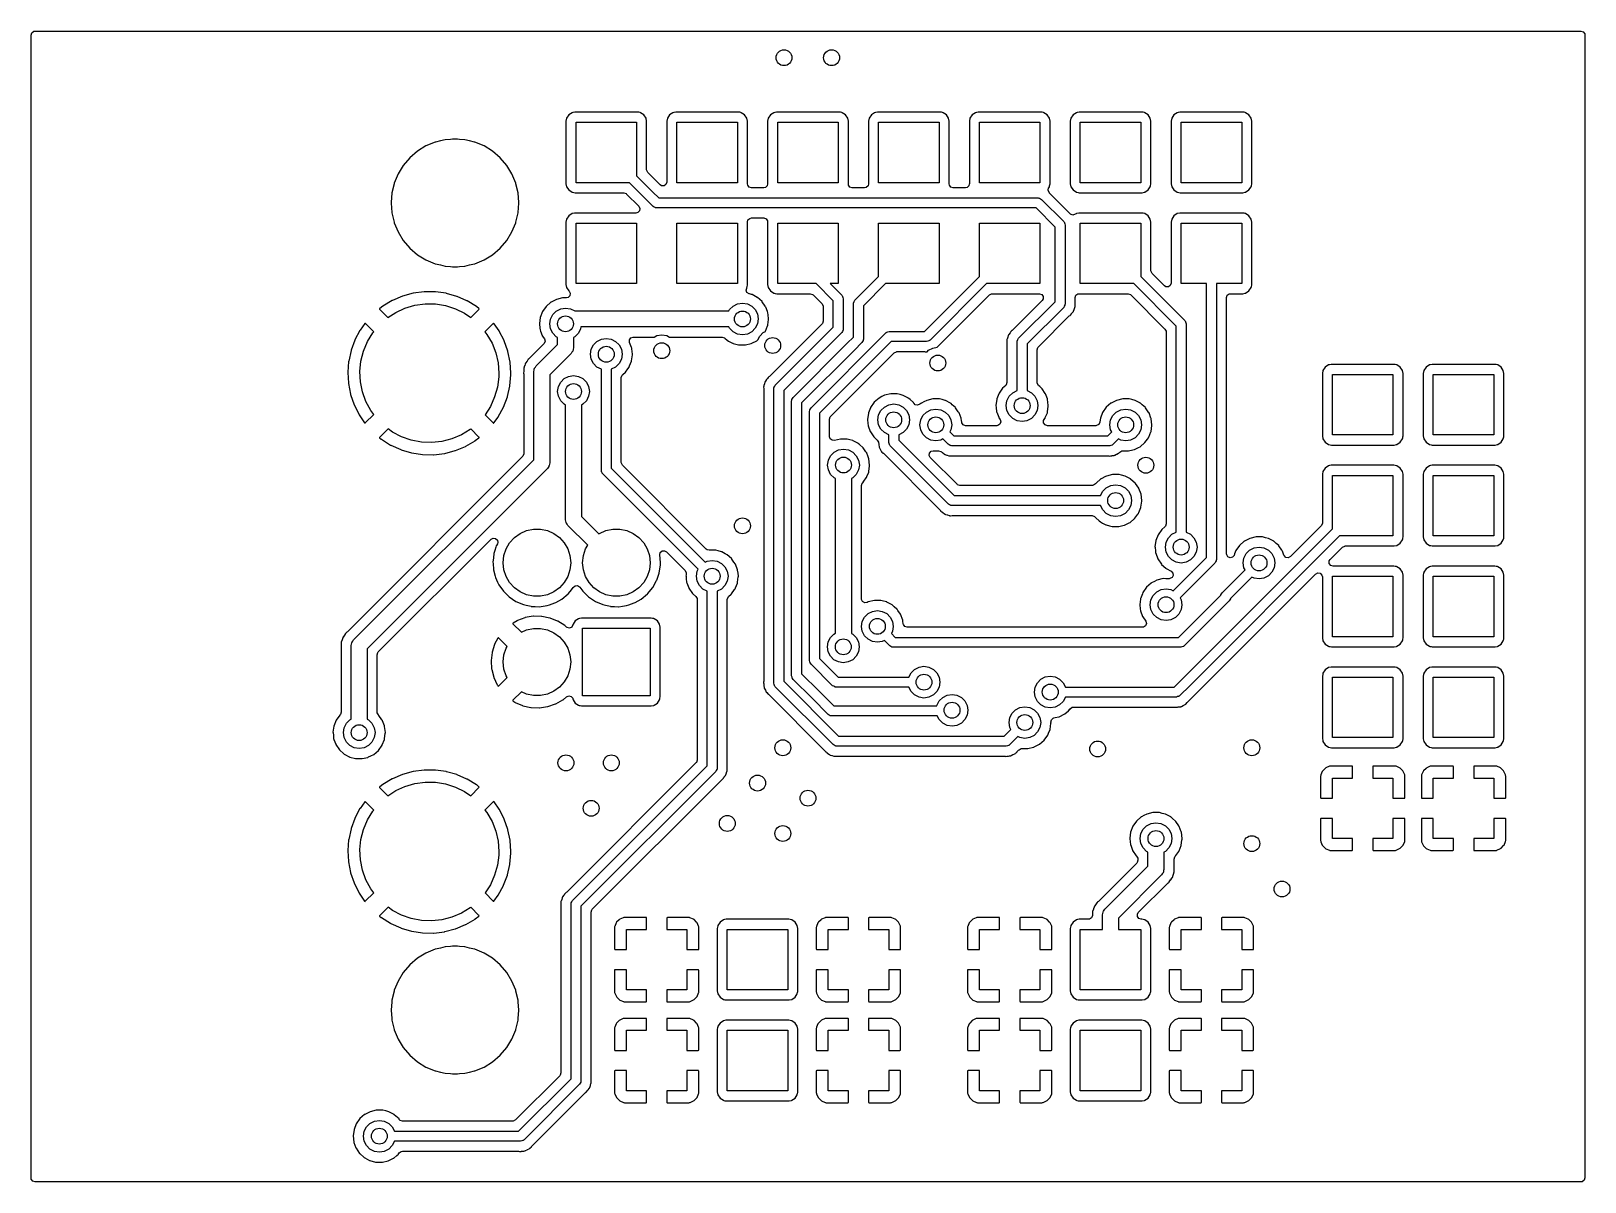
# Model space of a CAD drawing. Extents: x -0.17 to 1.37, y -0.17 to 0.97.
import ezdxf

# ---------------------------------------------------------------- set-up
doc = ezdxf.new("R2010")
doc.units = 0
doc.header["$MEASUREMENT"] = 0
doc.layers.add('BLACK', color=7, linetype='CONTINUOUS')

msp = doc.modelspace()

# ---------------------------------------------------------------- linework, layer by layer
at = {"layer": 'BLACK', "linetype": 'CONTINUOUS'}
for p, q in [((-0.1703, 0.9664), (-0.1696, 0.9687)), ((-0.1703, -0.1664), (-0.1703, 0.9664)), ((-0.1696, 0.9687), (-0.1676, 0.9701)), ((-0.1676, 0.9701), (-0.1664, 0.9703)), ((-0.1664, 0.9703), (1.3664, 0.9703)), ((1.3664, 0.9703), (1.3687, 0.9696)), ((1.3687, 0.9696), (1.3701, 0.9676)), ((1.3701, 0.9676), (1.3703, 0.9664)), ((1.3703, 0.9664), (1.3703, -0.1664)), ((0.3606, 0.8839), (0.36, 0.881)), ((0.36, 0.881), (0.36, 0.819)), ((0.3628, 0.8872), (0.3606, 0.8839)), ((0.3661, 0.8894), (0.3628, 0.8872)), ((0.367, 0.8896), (0.3661, 0.8894)), ((0.3688, 0.89), (0.367, 0.8896)), ((0.369, 0.89), (0.3688, 0.89)), ((0.3688, 0.89), (0.3688, 0.89)), ((0.4, 0.89), (0.369, 0.89)), ((0.37, 0.82), (0.37, 0.88)), ((0.37, 0.88), (0.43, 0.88)), ((0.431, 0.89), (0.4, 0.89)), ((0.43, 0.88), (0.43, 0.827)), ((0.4323, 0.8898), (0.431, 0.89)), ((0.4335, 0.8895), (0.4323, 0.8898)), ((0.4339, 0.8894), (0.4335, 0.8895)), ((0.4335, 0.8895), (0.4335, 0.8895)), ((0.4372, 0.8872), (0.4339, 0.8894)), ((0.4394, 0.8839), (0.4372, 0.8872)), ((0.44, 0.881), (0.4394, 0.8839)), ((0.44, 0.8808), (0.44, 0.881)), ((0.44, 0.8327), (0.44, 0.8808)), ((0.4606, 0.8839), (0.46, 0.881)), ((0.46, 0.881), (0.46, 0.8808)), ((0.46, 0.8808), (0.46, 0.8206)), ((0.4628, 0.8872), (0.4606, 0.8839)), ((0.4661, 0.8894), (0.4628, 0.8872)), ((0.467, 0.8896), (0.4661, 0.8894)), ((0.4688, 0.89), (0.467, 0.8896)), ((0.469, 0.89), (0.4688, 0.89)), ((0.4688, 0.89), (0.4688, 0.89)), ((0.5, 0.89), (0.469, 0.89)), ((0.47, 0.82), (0.47, 0.88)), ((0.47, 0.88), (0.53, 0.88)), ((0.531, 0.89), (0.5, 0.89)), ((0.53, 0.88), (0.53, 0.82)), ((0.5323, 0.8898), (0.531, 0.89)), ((0.5335, 0.8895), (0.5323, 0.8898)), ((0.5339, 0.8894), (0.5335, 0.8895)), ((0.5335, 0.8895), (0.5335, 0.8895)), ((0.5372, 0.8872), (0.5339, 0.8894)), ((0.5394, 0.8839), (0.5372, 0.8872)), ((0.54, 0.881), (0.5394, 0.8839)), ((0.54, 0.8808), (0.54, 0.881)), ((0.54, 0.819), (0.54, 0.8808)), ((0.5606, 0.8839), (0.56, 0.881)), ((0.56, 0.881), (0.56, 0.819)), ((0.5628, 0.8872), (0.5606, 0.8839)), ((0.5661, 0.8894), (0.5628, 0.8872)), ((0.567, 0.8896), (0.5661, 0.8894)), ((0.5688, 0.89), (0.567, 0.8896)), ((0.569, 0.89), (0.5688, 0.89)), ((0.5688, 0.89), (0.5688, 0.89)), ((0.6, 0.89), (0.569, 0.89)), ((0.57, 0.82), (0.57, 0.88)), ((0.57, 0.88), (0.63, 0.88)), ((0.631, 0.89), (0.6, 0.89)), ((0.63, 0.88), (0.63, 0.82)), ((0.6323, 0.8898), (0.631, 0.89)), ((0.6335, 0.8895), (0.6323, 0.8898)), ((0.6339, 0.8894), (0.6335, 0.8895)), ((0.6335, 0.8895), (0.6335, 0.8895)), ((0.6372, 0.8872), (0.6339, 0.8894)), ((0.6394, 0.8839), (0.6372, 0.8872)), ((0.64, 0.881), (0.6394, 0.8839)), ((0.64, 0.8808), (0.64, 0.881)), ((0.64, 0.819), (0.64, 0.8808)), ((0.6606, 0.8839), (0.66, 0.881)), ((0.66, 0.881), (0.66, 0.819)), ((0.6628, 0.8872), (0.6606, 0.8839)), ((0.6661, 0.8894), (0.6628, 0.8872)), ((0.667, 0.8896), (0.6661, 0.8894)), ((0.6688, 0.89), (0.667, 0.8896)), ((0.669, 0.89), (0.6688, 0.89)), ((0.6688, 0.89), (0.6688, 0.89)), ((0.7, 0.89), (0.669, 0.89)), ((0.67, 0.82), (0.67, 0.88)), ((0.67, 0.88), (0.73, 0.88)), ((0.731, 0.89), (0.7, 0.89)), ((0.73, 0.88), (0.73, 0.82)), ((0.7323, 0.8898), (0.731, 0.89)), ((0.7335, 0.8895), (0.7323, 0.8898)), ((0.7339, 0.8894), (0.7335, 0.8895)), ((0.7335, 0.8895), (0.7335, 0.8895)), ((0.7372, 0.8872), (0.7339, 0.8894)), ((0.7394, 0.8839), (0.7372, 0.8872)), ((0.74, 0.881), (0.7394, 0.8839)), ((0.74, 0.8808), (0.74, 0.881)), ((0.74, 0.819), (0.74, 0.8808)), ((0.7606, 0.8839), (0.76, 0.881)), ((0.76, 0.881), (0.76, 0.819)), ((0.7628, 0.8872), (0.7606, 0.8839)), ((0.7661, 0.8894), (0.7628, 0.8872)), ((0.767, 0.8896), (0.7661, 0.8894)), ((0.7688, 0.89), (0.767, 0.8896)), ((0.769, 0.89), (0.7688, 0.89)), ((0.7688, 0.89), (0.7688, 0.89)), ((0.8, 0.89), (0.769, 0.89)), ((0.77, 0.82), (0.77, 0.88)), ((0.77, 0.88), (0.83, 0.88)), ((0.831, 0.89), (0.8, 0.89)), ((0.83, 0.88), (0.83, 0.82)), ((0.8323, 0.8898), (0.831, 0.89)), ((0.8335, 0.8895), (0.8323, 0.8898)), ((0.8339, 0.8894), (0.8335, 0.8895)), ((0.8335, 0.8895), (0.8335, 0.8895)), ((0.8372, 0.8872), (0.8339, 0.8894)), ((0.8394, 0.8839), (0.8372, 0.8872)), ((0.84, 0.881), (0.8394, 0.8839)), ((0.84, 0.819), (0.84, 0.881)), ((0.84, 0.881), (0.84, 0.881)), ((0.8606, 0.8839), (0.86, 0.881)), ((0.86, 0.881), (0.86, 0.819)), ((0.8628, 0.8872), (0.8606, 0.8839)), ((0.8661, 0.8894), (0.8628, 0.8872)), ((0.867, 0.8896), (0.8661, 0.8894)), ((0.8688, 0.89), (0.867, 0.8896)), ((0.869, 0.89), (0.8688, 0.89)), ((0.8688, 0.89), (0.8688, 0.89)), ((0.9, 0.89), (0.869, 0.89)), ((0.87, 0.82), (0.87, 0.88)), ((0.87, 0.88), (0.93, 0.88)), ((0.931, 0.89), (0.9, 0.89)), ((0.93, 0.88), (0.93, 0.82)), ((0.9323, 0.8898), (0.931, 0.89)), ((0.9335, 0.8895), (0.9323, 0.8898)), ((0.9339, 0.8894), (0.9335, 0.8895)), ((0.9335, 0.8895), (0.9335, 0.8895)), ((0.9372, 0.8872), (0.9339, 0.8894)), ((0.9394, 0.8839), (0.9372, 0.8872)), ((0.94, 0.881), (0.9394, 0.8839)), ((0.94, 0.819), (0.94, 0.881)), ((0.94, 0.881), (0.94, 0.881)), ((0.9606, 0.8839), (0.96, 0.881)), ((0.96, 0.881), (0.96, 0.819)), ((0.9628, 0.8872), (0.9606, 0.8839)), ((0.9661, 0.8894), (0.9628, 0.8872)), ((0.967, 0.8896), (0.9661, 0.8894)), ((0.9688, 0.89), (0.967, 0.8896)), ((0.969, 0.89), (0.9688, 0.89)), ((0.9688, 0.89), (0.9688, 0.89)), ((1, 0.89), (0.969, 0.89)), ((0.97, 0.82), (0.97, 0.88)), ((0.97, 0.88), (1.03, 0.88)), ((1.031, 0.89), (1, 0.89)), ((1.03, 0.88), (1.03, 0.82)), ((1.0323, 0.8898), (1.031, 0.89)), ((1.0335, 0.8895), (1.0323, 0.8898)), ((1.0339, 0.8894), (1.0335, 0.8895)), ((1.0335, 0.8895), (1.0335, 0.8895)), ((1.0372, 0.8872), (1.0339, 0.8894)), ((1.0394, 0.8839), (1.0372, 0.8872)), ((1.04, 0.881), (1.0394, 0.8839)), ((1.04, 0.819), (1.04, 0.881)), ((0.2455, 0.863), (0.2402, 0.8626)), ((0.2475, 0.8632), (0.2455, 0.863)), ((0.2525, 0.8632), (0.2475, 0.8632)), ((0.2545, 0.863), (0.2525, 0.8632)), ((0.2598, 0.8626), (0.2545, 0.863)), ((0.2128, 0.8513), (0.2052, 0.8448)), ((0.2212, 0.8565), (0.2128, 0.8513)), ((0.2304, 0.8603), (0.2212, 0.8565)), ((0.2306, 0.8603), (0.2304, 0.8603)), ((0.2357, 0.8615), (0.2306, 0.8603)), ((0.2306, 0.8603), (0.2306, 0.8603)), ((0.2401, 0.8626), (0.2357, 0.8615)), ((0.2402, 0.8626), (0.2401, 0.8626)), ((0.2402, 0.8626), (0.2402, 0.8626)), ((0.2599, 0.8626), (0.2598, 0.8626)), ((0.2598, 0.8626), (0.2598, 0.8626)), ((0.2643, 0.8615), (0.2599, 0.8626)), ((0.2694, 0.8603), (0.2643, 0.8615)), ((0.2696, 0.8603), (0.2694, 0.8603)), ((0.2694, 0.8603), (0.2694, 0.8603)), ((0.2788, 0.8565), (0.2696, 0.8603)), ((0.2872, 0.8513), (0.2788, 0.8565)), ((0.2948, 0.8448), (0.2872, 0.8513)), ((0.1987, 0.8372), (0.1935, 0.8288)), ((0.2052, 0.8448), (0.1987, 0.8372)), ((0.3013, 0.8372), (0.2948, 0.8448)), ((0.3065, 0.8288), (0.3013, 0.8372)), ((0.4401, 0.8321), (0.44, 0.8327)), ((0.4412, 0.83), (0.4401, 0.8321)), ((0.1896, 0.8188), (0.1874, 0.8099)), ((0.1897, 0.8194), (0.1896, 0.8188)), ((0.1935, 0.8288), (0.1897, 0.8196)), ((0.1897, 0.8196), (0.1897, 0.8194)), ((0.1897, 0.8194), (0.1897, 0.8194)), ((0.3103, 0.8196), (0.3065, 0.8288)), ((0.3103, 0.8194), (0.3103, 0.8196)), ((0.3104, 0.8188), (0.3103, 0.8194)), ((0.3103, 0.8194), (0.3103, 0.8194)), ((0.3126, 0.8099), (0.3104, 0.8188)), ((0.36, 0.819), (0.3606, 0.8161)), ((0.423, 0.82), (0.37, 0.82)), ((0.4393, 0.8037), (0.423, 0.82)), ((0.43, 0.827), (0.4463, 0.8107)), ((0.4533, 0.8178), (0.4412, 0.83)), ((0.4549, 0.8169), (0.4533, 0.8178)), ((0.4573, 0.8169), (0.4549, 0.8169)), ((0.4592, 0.8183), (0.4573, 0.8169)), ((0.46, 0.8206), (0.4592, 0.8183)), ((0.53, 0.82), (0.47, 0.82)), ((0.5402, 0.8176), (0.54, 0.819)), ((0.54, 0.819), (0.54, 0.819)), ((0.5416, 0.8157), (0.5402, 0.8176)), ((0.5595, 0.8169), (0.5577, 0.8153)), ((0.5599, 0.819), (0.5595, 0.8169)), ((0.56, 0.819), (0.5599, 0.819)), ((0.63, 0.82), (0.57, 0.82)), ((0.6402, 0.8176), (0.64, 0.819)), ((0.64, 0.819), (0.64, 0.819)), ((0.6416, 0.8157), (0.6402, 0.8176)), ((0.6595, 0.8169), (0.6577, 0.8153)), ((0.6599, 0.819), (0.6595, 0.8169)), ((0.66, 0.819), (0.6599, 0.819)), ((0.73, 0.82), (0.67, 0.82)), ((0.7402, 0.8176), (0.74, 0.819)), ((0.74, 0.819), (0.74, 0.819)), ((0.7416, 0.8157), (0.7402, 0.8176)), ((0.7595, 0.8169), (0.7577, 0.8153)), ((0.7599, 0.819), (0.7595, 0.8169)), ((0.76, 0.819), (0.7599, 0.819)), ((0.83, 0.82), (0.77, 0.82)), ((0.8394, 0.8161), (0.8396, 0.8169)), ((0.8396, 0.8169), (0.84, 0.8188)), ((0.84, 0.8188), (0.84, 0.819)), ((0.86, 0.819), (0.8606, 0.8161)), ((0.93, 0.82), (0.87, 0.82)), ((0.9394, 0.8161), (0.9396, 0.8169)), ((0.9396, 0.8169), (0.94, 0.8188)), ((0.94, 0.8188), (0.94, 0.819)), ((0.96, 0.819), (0.9606, 0.8161)), ((1.03, 0.82), (0.97, 0.82)), ((1.0394, 0.8161), (1.0396, 0.8169)), ((1.0396, 0.8169), (1.04, 0.8188)), ((1.04, 0.8188), (1.04, 0.819)), ((0.1874, 0.8098), (0.1867, 0.8008)), ((0.1874, 0.8099), (0.1874, 0.8098)), ((0.1874, 0.8098), (0.1874, 0.8098)), ((0.3126, 0.8098), (0.3126, 0.8099)), ((0.3133, 0.8008), (0.3126, 0.8098)), ((0.3126, 0.8098), (0.3126, 0.8098)), ((0.3606, 0.8161), (0.3628, 0.8128)), ((0.3628, 0.8128), (0.3661, 0.8106)), ((0.3661, 0.8106), (0.3665, 0.8105)), ((0.3665, 0.8105), (0.3665, 0.8105)), ((0.3665, 0.8105), (0.3677, 0.8102)), ((0.3677, 0.8102), (0.369, 0.81)), ((0.369, 0.81), (0.3743, 0.81)), ((0.3743, 0.81), (0.4173, 0.81)), ((0.4173, 0.81), (0.4196, 0.8092)), ((0.4196, 0.8092), (0.42, 0.8088)), ((0.42, 0.8088), (0.4322, 0.7967)), ((0.4465, 0.7965), (0.4393, 0.8037)), ((0.4393, 0.8037), (0.4393, 0.8037)), ((0.4463, 0.8107), (0.4463, 0.8107)), ((0.4463, 0.8107), (0.452, 0.8049)), ((0.452, 0.8049), (0.8281, 0.8049)), ((0.5439, 0.8149), (0.5416, 0.8157)), ((0.5561, 0.8149), (0.5439, 0.8149)), ((0.5577, 0.8153), (0.5561, 0.8149)), ((0.6439, 0.8149), (0.6416, 0.8157)), ((0.6561, 0.8149), (0.6439, 0.8149)), ((0.6577, 0.8153), (0.6561, 0.8149)), ((0.7439, 0.8149), (0.7416, 0.8157)), ((0.7561, 0.8149), (0.7439, 0.8149)), ((0.7577, 0.8153), (0.7561, 0.8149)), ((0.8281, 0.8049), (0.829, 0.8048)), ((0.829, 0.8048), (0.8291, 0.8048)), ((0.8291, 0.8048), (0.8292, 0.8048)), ((0.8292, 0.8048), (0.8295, 0.8047)), ((0.8295, 0.8047), (0.8305, 0.8041)), ((0.8305, 0.8041), (0.8316, 0.8035)), ((0.8316, 0.8035), (0.8535, 0.7816)), ((0.8381, 0.8125), (0.8386, 0.8149)), ((0.8391, 0.8103), (0.8381, 0.8125)), ((0.8386, 0.8149), (0.8388, 0.8151)), ((0.8388, 0.8151), (0.8394, 0.8161)), ((0.8393, 0.8102), (0.8391, 0.8103)), ((0.8396, 0.8098), (0.8393, 0.8102)), ((0.8401, 0.8091), (0.8396, 0.8098)), ((0.86, 0.7892), (0.8401, 0.8091)), ((0.8606, 0.8161), (0.8628, 0.8128)), ((0.8628, 0.8128), (0.8661, 0.8106)), ((0.8661, 0.8106), (0.8665, 0.8105)), ((0.8665, 0.8105), (0.8665, 0.8105)), ((0.8665, 0.8105), (0.8677, 0.8102)), ((0.8677, 0.8102), (0.869, 0.81)), ((0.869, 0.81), (0.9, 0.81)), ((0.9, 0.81), (0.931, 0.81)), ((0.931, 0.81), (0.9312, 0.81)), ((0.9312, 0.81), (0.9335, 0.8105)), ((0.9312, 0.81), (0.9312, 0.81)), ((0.9335, 0.8105), (0.9339, 0.8106)), ((0.9339, 0.8106), (0.9372, 0.8128)), ((0.9372, 0.8128), (0.9394, 0.8161)), ((0.9606, 0.8161), (0.9628, 0.8128)), ((0.9628, 0.8128), (0.9661, 0.8106)), ((0.9661, 0.8106), (0.9665, 0.8105)), ((0.9665, 0.8105), (0.9665, 0.8105)), ((0.9665, 0.8105), (0.9677, 0.8102)), ((0.9677, 0.8102), (0.969, 0.81)), ((0.969, 0.81), (1, 0.81)), ((1, 0.81), (1.031, 0.81)), ((1.031, 0.81), (1.0312, 0.81)), ((1.0312, 0.81), (1.0335, 0.8105)), ((1.0312, 0.81), (1.0312, 0.81)), ((1.0335, 0.8105), (1.0339, 0.8106)), ((1.0339, 0.8106), (1.0372, 0.8128)), ((1.0372, 0.8128), (1.0394, 0.8161)), ((0.1867, 0.8008), (0.1866, 0.8)), ((0.1866, 0.8), (0.1866, 0.7998)), ((0.1866, 0.7998), (0.1874, 0.7904)), ((0.1874, 0.7904), (0.1874, 0.7901)), ((0.1874, 0.7901), (0.1877, 0.7889)), ((0.1877, 0.7889), (0.1896, 0.7808)), ((0.3104, 0.7808), (0.3123, 0.7889)), ((0.3123, 0.7889), (0.3126, 0.7901)), ((0.3126, 0.7904), (0.3134, 0.7998)), ((0.3126, 0.7901), (0.3126, 0.7904)), ((0.3134, 0.8), (0.3133, 0.8008)), ((0.3134, 0.7998), (0.3134, 0.8)), ((0.3628, 0.7872), (0.3606, 0.7839)), ((0.3661, 0.7894), (0.3628, 0.7872)), ((0.3686, 0.7899), (0.3661, 0.7894)), ((0.3688, 0.79), (0.3686, 0.7899)), ((0.369, 0.79), (0.3688, 0.79)), ((0.3688, 0.79), (0.3688, 0.79)), ((0.3758, 0.79), (0.369, 0.79)), ((0.4294, 0.79), (0.3758, 0.79)), ((0.4312, 0.7904), (0.4294, 0.79)), ((0.4329, 0.7921), (0.4312, 0.7904)), ((0.4322, 0.7967), (0.4333, 0.7945)), ((0.4333, 0.7945), (0.4329, 0.7921)), ((0.4476, 0.7959), (0.4465, 0.7965)), ((0.4486, 0.7953), (0.4476, 0.7959)), ((0.4489, 0.7952), (0.4486, 0.7953)), ((0.449, 0.7952), (0.4489, 0.7952)), ((0.4491, 0.7952), (0.449, 0.7952)), ((0.45, 0.7951), (0.4491, 0.7952)), ((0.8261, 0.7951), (0.45, 0.7951)), ((0.8451, 0.7761), (0.8261, 0.7951)), ((0.8604, 0.7889), (0.86, 0.7892)), ((0.8627, 0.788), (0.8604, 0.7889)), ((0.865, 0.7887), (0.8627, 0.788)), ((0.8658, 0.7892), (0.865, 0.7887)), ((0.8661, 0.7894), (0.8658, 0.7892)), ((0.8686, 0.7899), (0.8661, 0.7894)), ((0.8688, 0.79), (0.8686, 0.7899)), ((0.869, 0.79), (0.8688, 0.79)), ((0.8688, 0.79), (0.8688, 0.79)), ((0.9, 0.79), (0.869, 0.79)), ((0.931, 0.79), (0.9, 0.79)), ((0.9323, 0.7898), (0.931, 0.79)), ((0.9335, 0.7895), (0.9323, 0.7898)), ((0.9339, 0.7894), (0.9335, 0.7895)), ((0.9335, 0.7895), (0.9335, 0.7895)), ((0.9372, 0.7872), (0.9339, 0.7894)), ((0.9394, 0.7839), (0.9372, 0.7872)), ((0.9628, 0.7872), (0.9606, 0.7839)), ((0.9661, 0.7894), (0.9628, 0.7872)), ((0.9686, 0.7899), (0.9661, 0.7894)), ((0.9688, 0.79), (0.9686, 0.7899)), ((0.969, 0.79), (0.9688, 0.79)), ((0.9688, 0.79), (0.9688, 0.79)), ((1, 0.79), (0.969, 0.79)), ((1.031, 0.79), (1, 0.79)), ((1.0323, 0.7898), (1.031, 0.79)), ((1.0335, 0.7895), (1.0323, 0.7898)), ((1.0339, 0.7894), (1.0335, 0.7895)), ((1.0335, 0.7895), (1.0335, 0.7895)), ((1.0372, 0.7872), (1.0339, 0.7894)), ((1.0394, 0.7839), (1.0372, 0.7872)), ((0.1896, 0.7808), (0.1897, 0.7804)), ((0.1897, 0.7804), (0.1935, 0.7712)), ((0.1935, 0.7712), (0.1987, 0.7628)), ((0.3013, 0.7628), (0.3065, 0.7712)), ((0.3065, 0.7712), (0.3103, 0.7804)), ((0.3103, 0.7804), (0.3104, 0.7808)), ((0.3606, 0.7839), (0.36, 0.781)), ((0.36, 0.781), (0.36, 0.719)), ((0.37, 0.72), (0.37, 0.78)), ((0.37, 0.78), (0.43, 0.78)), ((0.43, 0.78), (0.43, 0.72)), ((0.47, 0.72), (0.47, 0.78)), ((0.47, 0.78), (0.53, 0.78)), ((0.53, 0.78), (0.53, 0.72)), ((0.54, 0.719), (0.54, 0.781)), ((0.54, 0.781), (0.5401, 0.781)), ((0.5401, 0.781), (0.5405, 0.7831)), ((0.5405, 0.7831), (0.5423, 0.7847)), ((0.5423, 0.7847), (0.5439, 0.7851)), ((0.5439, 0.7851), (0.5561, 0.7851)), ((0.5561, 0.7851), (0.5584, 0.7843)), ((0.5584, 0.7843), (0.5598, 0.7824)), ((0.5598, 0.7824), (0.56, 0.781)), ((0.56, 0.781), (0.56, 0.781)), ((0.56, 0.781), (0.56, 0.719)), ((0.57, 0.72), (0.57, 0.78)), ((0.57, 0.78), (0.63, 0.78)), ((0.63, 0.78), (0.63, 0.72)), ((0.67, 0.727), (0.67, 0.78)), ((0.67, 0.78), (0.73, 0.78)), ((0.73, 0.78), (0.73, 0.72)), ((0.77, 0.727), (0.77, 0.78)), ((0.77, 0.78), (0.83, 0.78)), ((0.83, 0.78), (0.83, 0.72)), ((0.8451, 0.702), (0.8451, 0.7761)), ((0.8535, 0.7816), (0.854, 0.7809)), ((0.854, 0.7809), (0.8541, 0.7808)), ((0.8541, 0.7808), (0.8542, 0.7806)), ((0.8542, 0.7806), (0.8543, 0.7804)), ((0.8543, 0.7804), (0.8546, 0.7793)), ((0.8546, 0.7793), (0.8549, 0.7781)), ((0.8549, 0.7781), (0.8549, 0.7)), ((0.87, 0.72), (0.87, 0.78)), ((0.87, 0.78), (0.93, 0.78)), ((0.93, 0.78), (0.93, 0.727)), ((0.94, 0.781), (0.9394, 0.7839)), ((0.94, 0.7808), (0.94, 0.781)), ((0.94, 0.7327), (0.94, 0.7808)), ((0.9606, 0.7839), (0.96, 0.781)), ((0.96, 0.781), (0.96, 0.7808)), ((0.96, 0.7808), (0.96, 0.7206)), ((0.97, 0.72), (0.97, 0.78)), ((0.97, 0.78), (1.03, 0.78)), ((1.03, 0.78), (1.03, 0.72)), ((1.04, 0.781), (1.0394, 0.7839)), ((1.04, 0.719), (1.04, 0.781)), ((0.1987, 0.7628), (0.2052, 0.7552)), ((0.2052, 0.7552), (0.2128, 0.7487)), ((0.2872, 0.7487), (0.2948, 0.7552)), ((0.2948, 0.7552), (0.3013, 0.7628)), ((0.2128, 0.7487), (0.2212, 0.7435)), ((0.2212, 0.7435), (0.2304, 0.7397)), ((0.2304, 0.7397), (0.2306, 0.7397)), ((0.2306, 0.7397), (0.2306, 0.7397)), ((0.2306, 0.7397), (0.2357, 0.7385)), ((0.2643, 0.7385), (0.2694, 0.7397)), ((0.2694, 0.7397), (0.2694, 0.7397)), ((0.2694, 0.7397), (0.2696, 0.7397)), ((0.2696, 0.7397), (0.2788, 0.7435)), ((0.2788, 0.7435), (0.2872, 0.7487)), ((0.2357, 0.7385), (0.2401, 0.7374)), ((0.2401, 0.7374), (0.2402, 0.7374)), ((0.2402, 0.7374), (0.2402, 0.7374)), ((0.2402, 0.7374), (0.2455, 0.737)), ((0.2455, 0.737), (0.2475, 0.7368)), ((0.2475, 0.7368), (0.2525, 0.7368)), ((0.2525, 0.7368), (0.2545, 0.737)), ((0.2545, 0.737), (0.2598, 0.7374)), ((0.2598, 0.7374), (0.2598, 0.7374)), ((0.2598, 0.7374), (0.2599, 0.7374)), ((0.2599, 0.7374), (0.2643, 0.7385)), ((0.6465, 0.7035), (0.67, 0.727)), ((0.7155, 0.6724), (0.77, 0.727)), ((0.93, 0.727), (0.9735, 0.6835)), ((0.9401, 0.7321), (0.94, 0.7327)), ((0.9412, 0.73), (0.9401, 0.7321)), ((0.9533, 0.7178), (0.9412, 0.73)), ((0.2084, 0.7105), (0.1981, 0.7077)), ((0.2087, 0.7105), (0.2084, 0.7105)), ((0.2194, 0.7119), (0.2087, 0.7105)), ((0.2196, 0.712), (0.2194, 0.7119)), ((0.2304, 0.7119), (0.2196, 0.712)), ((0.2306, 0.7119), (0.2304, 0.7119)), ((0.2413, 0.7104), (0.2306, 0.7119)), ((0.2415, 0.7103), (0.2413, 0.7104)), ((0.2518, 0.7074), (0.2415, 0.7103)), ((0.36, 0.719), (0.3606, 0.7161)), ((0.3606, 0.7161), (0.3628, 0.7128)), ((0.3628, 0.7128), (0.3631, 0.7126)), ((0.3631, 0.7126), (0.3632, 0.7125)), ((0.3632, 0.7125), (0.3643, 0.7104)), ((0.3643, 0.7104), (0.3639, 0.708)), ((0.43, 0.72), (0.37, 0.72)), ((0.53, 0.72), (0.47, 0.72)), ((0.5386, 0.7134), (0.5392, 0.7154)), ((0.5395, 0.7112), (0.5386, 0.7134)), ((0.5391, 0.7154), (0.5392, 0.7158)), ((0.5392, 0.7154), (0.5391, 0.7154)), ((0.5392, 0.7158), (0.5394, 0.7161)), ((0.5394, 0.7161), (0.5396, 0.7167)), ((0.5416, 0.7099), (0.5395, 0.7112)), ((0.5396, 0.7167), (0.54, 0.7188)), ((0.54, 0.7188), (0.54, 0.719)), ((0.5421, 0.7098), (0.5416, 0.7099)), ((0.5441, 0.7093), (0.5421, 0.7098)), ((0.5443, 0.7092), (0.5441, 0.7093)), ((0.5441, 0.7093), (0.5441, 0.7093)), ((0.5445, 0.7091), (0.5443, 0.7092)), ((0.5496, 0.7064), (0.5445, 0.7091)), ((0.5445, 0.7091), (0.5445, 0.7091)), ((0.56, 0.719), (0.5606, 0.7161)), ((0.5606, 0.7161), (0.5628, 0.7128)), ((0.5628, 0.7128), (0.5661, 0.7106)), ((0.5661, 0.7106), (0.5665, 0.7105)), ((0.5665, 0.7105), (0.5665, 0.7105)), ((0.5665, 0.7105), (0.5673, 0.7103)), ((0.5673, 0.7103), (0.569, 0.71)), ((0.569, 0.71), (0.5727, 0.71)), ((0.608, 0.72), (0.57, 0.72)), ((0.5727, 0.71), (0.6023, 0.71)), ((0.6023, 0.71), (0.6046, 0.7092)), ((0.6046, 0.7092), (0.605, 0.7088)), ((0.605, 0.7088), (0.6139, 0.7)), ((0.6251, 0.703), (0.608, 0.72)), ((0.63, 0.72), (0.622, 0.72)), ((0.622, 0.72), (0.6335, 0.7085)), ((0.677, 0.72), (0.6549, 0.698)), ((0.73, 0.72), (0.677, 0.72)), ((0.777, 0.72), (0.721, 0.664)), ((0.7283, 0.6572), (0.78, 0.7088)), ((0.83, 0.72), (0.777, 0.72)), ((0.78, 0.7088), (0.7821, 0.7099)), ((0.7821, 0.7099), (0.7827, 0.71)), ((0.7827, 0.71), (0.8066, 0.71)), ((0.8066, 0.71), (0.8294, 0.71)), ((0.8294, 0.71), (0.8317, 0.7092)), ((0.8317, 0.7092), (0.8331, 0.7073)), ((0.8657, 0.7084), (0.8676, 0.7098)), ((0.8676, 0.7098), (0.869, 0.71)), ((0.869, 0.71), (0.869, 0.71)), ((0.869, 0.71), (0.9173, 0.71)), ((0.923, 0.72), (0.87, 0.72)), ((0.9173, 0.71), (0.9196, 0.7092)), ((0.9196, 0.7092), (0.92, 0.7088)), ((0.92, 0.7088), (0.9539, 0.675)), ((0.9651, 0.678), (0.923, 0.72)), ((0.9549, 0.7169), (0.9533, 0.7178)), ((0.9573, 0.7169), (0.9549, 0.7169)), ((0.9592, 0.7183), (0.9573, 0.7169)), ((0.96, 0.7206), (0.9592, 0.7183)), ((0.9951, 0.72), (0.97, 0.72)), ((0.9951, 0.4487), (0.9951, 0.72)), ((1.03, 0.72), (1.0049, 0.72)), ((1.0049, 0.72), (1.0049, 0.4466)), ((1.0157, 0.7084), (1.0176, 0.7098)), ((1.0176, 0.7098), (1.0188, 0.71)), ((1.0188, 0.71), (1.031, 0.71)), ((1.031, 0.71), (1.0312, 0.71)), ((1.0312, 0.71), (1.0335, 0.7105)), ((1.0312, 0.71), (1.0312, 0.71)), ((1.0335, 0.7105), (1.0339, 0.7106)), ((1.0339, 0.7106), (1.0372, 0.7128)), ((1.0372, 0.7128), (1.0394, 0.7161)), ((1.0394, 0.7161), (1.0396, 0.7167)), ((1.0396, 0.7167), (1.04, 0.7188)), ((1.04, 0.7188), (1.04, 0.719)), ((0.1755, 0.6953), (0.1752, 0.6949)), ((0.1752, 0.6949), (0.1752, 0.6948)), ((0.1752, 0.6948), (0.1753, 0.6946)), ((0.1753, 0.6946), (0.1835, 0.6864)), ((0.1783, 0.6976), (0.1755, 0.6953)), ((0.1785, 0.6977), (0.1783, 0.6976)), ((0.1877, 0.7032), (0.1785, 0.6977)), ((0.188, 0.7034), (0.1877, 0.7032)), ((0.1978, 0.7076), (0.188, 0.7034)), ((0.1912, 0.6915), (0.2004, 0.6958)), ((0.1981, 0.7077), (0.1978, 0.7076)), ((0.2004, 0.6958), (0.2102, 0.6986)), ((0.2102, 0.6986), (0.2204, 0.7)), ((0.2204, 0.7), (0.2306, 0.6999)), ((0.2306, 0.6999), (0.2407, 0.6982)), ((0.2407, 0.6982), (0.2504, 0.6951)), ((0.2504, 0.6951), (0.2595, 0.6906)), ((0.2521, 0.7073), (0.2518, 0.7074)), ((0.2619, 0.703), (0.2521, 0.7073)), ((0.2622, 0.7028), (0.2619, 0.703)), ((0.2713, 0.6972), (0.2622, 0.7028)), ((0.2656, 0.6864), (0.2737, 0.6945)), ((0.2715, 0.6971), (0.2713, 0.6972)), ((0.2738, 0.6952), (0.2715, 0.6971)), ((0.2737, 0.6945), (0.2739, 0.695)), ((0.2739, 0.6951), (0.2738, 0.6952)), ((0.2739, 0.695), (0.2739, 0.6951)), ((0.3404, 0.6974), (0.3368, 0.6923)), ((0.3451, 0.7015), (0.3404, 0.6974)), ((0.3453, 0.7017), (0.3451, 0.7015)), ((0.3479, 0.703), (0.3453, 0.7017)), ((0.3453, 0.7017), (0.3453, 0.7017)), ((0.3506, 0.7044), (0.3479, 0.703)), ((0.3504, 0.6928), (0.3548, 0.6951)), ((0.3567, 0.7059), (0.3506, 0.7044)), ((0.3548, 0.6951), (0.3596, 0.6958)), ((0.3569, 0.7059), (0.3567, 0.7059)), ((0.3604, 0.7058), (0.3569, 0.7059)), ((0.3569, 0.7059), (0.3569, 0.7059)), ((0.3596, 0.6958), (0.3645, 0.6951)), ((0.3622, 0.7063), (0.3604, 0.7058)), ((0.3639, 0.708), (0.3622, 0.7063)), ((0.3645, 0.6951), (0.3688, 0.6929)), ((0.5216, 0.6929), (0.5223, 0.6943)), ((0.5223, 0.6943), (0.5257, 0.6977)), ((0.5257, 0.6977), (0.5301, 0.7)), ((0.5301, 0.7), (0.535, 0.7007)), ((0.535, 0.7007), (0.5399, 0.7)), ((0.5399, 0.7), (0.5443, 0.6977)), ((0.5443, 0.6977), (0.5477, 0.6943)), ((0.5477, 0.6943), (0.55, 0.6899)), ((0.5498, 0.7063), (0.5496, 0.7064)), ((0.55, 0.7062), (0.5498, 0.7063)), ((0.5521, 0.7043), (0.55, 0.7062)), ((0.55, 0.7062), (0.55, 0.7062)), ((0.5545, 0.7022), (0.5521, 0.7043)), ((0.5546, 0.702), (0.5545, 0.7022)), ((0.5575, 0.6977), (0.5546, 0.702)), ((0.5546, 0.702), (0.5546, 0.702)), ((0.558, 0.697), (0.5575, 0.6977)), ((0.5581, 0.6968), (0.558, 0.697)), ((0.5598, 0.6923), (0.5581, 0.6968)), ((0.6139, 0.7), (0.615, 0.6978)), ((0.615, 0.6978), (0.6151, 0.6972)), ((0.6151, 0.6972), (0.6151, 0.6828)), ((0.6251, 0.677), (0.6251, 0.703)), ((0.6335, 0.7085), (0.634, 0.7078)), ((0.634, 0.7078), (0.6341, 0.7077)), ((0.6341, 0.7077), (0.6342, 0.7076)), ((0.6342, 0.7076), (0.6343, 0.7073)), ((0.6343, 0.7073), (0.6346, 0.7062)), ((0.6346, 0.7062), (0.6349, 0.705)), ((0.6349, 0.705), (0.6349, 0.675)), ((0.6451, 0.7), (0.6452, 0.7009)), ((0.6451, 0.667), (0.6451, 0.7)), ((0.6452, 0.7011), (0.6453, 0.7014)), ((0.6452, 0.701), (0.6452, 0.7011)), ((0.6452, 0.7009), (0.6452, 0.701)), ((0.6453, 0.7014), (0.6459, 0.7024)), ((0.6459, 0.7024), (0.6465, 0.7035)), ((0.6549, 0.698), (0.6549, 0.665)), ((0.8322, 0.7033), (0.8031, 0.6743)), ((0.8088, 0.6658), (0.8451, 0.702)), ((0.8535, 0.6965), (0.8172, 0.6602)), ((0.8331, 0.7049), (0.8322, 0.7033)), ((0.8331, 0.7073), (0.8331, 0.7049)), ((0.8541, 0.6976), (0.8535, 0.6965)), ((0.8547, 0.6986), (0.8541, 0.6976)), ((0.8548, 0.6989), (0.8547, 0.6986)), ((0.8549, 0.7), (0.8548, 0.6991)), ((0.8548, 0.6991), (0.8548, 0.699)), ((0.8548, 0.699), (0.8548, 0.6989)), ((0.8634, 0.6931), (0.8636, 0.6933)), ((0.8636, 0.6933), (0.8642, 0.6953)), ((0.8642, 0.6955), (0.8648, 0.6972)), ((0.8642, 0.6953), (0.8642, 0.6955)), ((0.8648, 0.6972), (0.8649, 0.6974)), ((0.8648, 0.6972), (0.8648, 0.6972)), ((0.8649, 0.7061), (0.8657, 0.7084)), ((0.8649, 0.7004), (0.8649, 0.7061)), ((0.8649, 0.7002), (0.8649, 0.7004)), ((0.865, 0.7), (0.8649, 0.7002)), ((0.8649, 0.6977), (0.865, 0.6978)), ((0.8649, 0.6976), (0.8649, 0.6977)), ((0.8649, 0.6977), (0.8649, 0.6977)), ((0.8649, 0.6974), (0.8649, 0.6976)), ((0.865, 0.6981), (0.865, 0.7)), ((0.865, 0.6978), (0.865, 0.6981)), ((1.0149, 0.7061), (1.0157, 0.7084)), ((1.0149, 0.4521), (1.0149, 0.7061)), ((0.1606, 0.6804), (0.1559, 0.674)), ((0.1608, 0.6806), (0.1606, 0.6804)), ((0.1613, 0.6804), (0.1608, 0.6806)), ((0.1608, 0.6806), (0.1608, 0.6806)), ((0.1694, 0.6723), (0.1613, 0.6804)), ((0.1835, 0.6864), (0.1912, 0.6915)), ((0.2595, 0.6906), (0.2656, 0.6864)), ((0.288, 0.6805), (0.2797, 0.6722)), ((0.2882, 0.6807), (0.288, 0.6805)), ((0.2883, 0.6807), (0.2882, 0.6807)), ((0.2887, 0.6803), (0.2883, 0.6807)), ((0.2937, 0.6732), (0.2887, 0.6803)), ((0.3345, 0.6865), (0.3337, 0.6804)), ((0.3337, 0.6804), (0.3337, 0.6801)), ((0.3337, 0.6801), (0.3337, 0.6801)), ((0.3337, 0.6801), (0.3342, 0.6757)), ((0.3368, 0.6923), (0.3345, 0.6865)), ((0.3439, 0.6801), (0.3447, 0.6849)), ((0.3447, 0.6752), (0.3439, 0.6801)), ((0.3447, 0.6849), (0.3469, 0.6893)), ((0.3469, 0.6893), (0.3504, 0.6928)), ((0.3688, 0.6929), (0.5216, 0.6929)), ((0.55, 0.6801), (0.5477, 0.6757)), ((0.55, 0.6899), (0.5507, 0.685)), ((0.5507, 0.685), (0.55, 0.6801)), ((0.5579, 0.6728), (0.56, 0.6781)), ((0.5602, 0.6912), (0.5598, 0.6923)), ((0.56, 0.6781), (0.5601, 0.6783)), ((0.56, 0.6781), (0.56, 0.6781)), ((0.5601, 0.6783), (0.5602, 0.679)), ((0.5602, 0.691), (0.5602, 0.6912)), ((0.5605, 0.689), (0.5602, 0.691)), ((0.5602, 0.691), (0.5602, 0.691)), ((0.5602, 0.679), (0.5609, 0.6843)), ((0.561, 0.685), (0.5605, 0.689)), ((0.5609, 0.6843), (0.561, 0.6845)), ((0.5609, 0.6843), (0.5609, 0.6843)), ((0.561, 0.6845), (0.561, 0.685)), ((0.6139, 0.68), (0.5619, 0.628)), ((0.6143, 0.6805), (0.6139, 0.68)), ((0.6151, 0.6828), (0.6143, 0.6805)), ((0.8284, 0.6572), (0.8591, 0.688)), ((0.8591, 0.688), (0.8598, 0.6885)), ((0.8598, 0.6885), (0.8602, 0.6888)), ((0.8602, 0.6888), (0.8611, 0.6899)), ((0.8611, 0.6899), (0.8613, 0.6901)), ((0.8613, 0.6902), (0.8614, 0.6903)), ((0.8613, 0.6901), (0.8613, 0.6902)), ((0.8614, 0.6903), (0.8619, 0.691)), ((0.8619, 0.691), (0.862, 0.6911)), ((0.862, 0.6911), (0.8631, 0.6925)), ((0.8631, 0.6925), (0.8633, 0.6927)), ((0.8631, 0.6925), (0.8631, 0.6925)), ((0.8633, 0.6927), (0.8634, 0.693)), ((0.8634, 0.693), (0.8634, 0.6931)), ((0.9651, 0.4738), (0.9651, 0.678)), ((0.9735, 0.6835), (0.974, 0.6828)), ((0.974, 0.6828), (0.9741, 0.6827)), ((0.9741, 0.6827), (0.9742, 0.6826)), ((0.9742, 0.6826), (0.9743, 0.6823)), ((0.9743, 0.6823), (0.9746, 0.6812)), ((0.9746, 0.6812), (0.9749, 0.68)), ((0.9749, 0.68), (0.9749, 0.4738)), ((0.1506, 0.664), (0.1469, 0.6539)), ((0.1507, 0.6642), (0.1506, 0.664)), ((0.1558, 0.6737), (0.1507, 0.6642)), ((0.1559, 0.674), (0.1558, 0.6737)), ((0.1592, 0.6531), (0.1632, 0.6625)), ((0.1632, 0.6625), (0.1685, 0.6712)), ((0.1685, 0.6712), (0.1694, 0.6723)), ((0.2797, 0.6722), (0.2817, 0.6697)), ((0.2817, 0.6697), (0.2868, 0.6609)), ((0.2938, 0.673), (0.2937, 0.6732)), ((0.2988, 0.6635), (0.2938, 0.673)), ((0.2989, 0.6632), (0.2988, 0.6635)), ((0.3024, 0.6531), (0.2989, 0.6632)), ((0.3342, 0.6757), (0.3344, 0.6742)), ((0.3344, 0.6742), (0.3349, 0.6728)), ((0.3349, 0.6728), (0.3364, 0.6685)), ((0.3364, 0.6685), (0.3364, 0.6685)), ((0.3364, 0.6685), (0.3365, 0.6683)), ((0.3365, 0.6683), (0.3386, 0.6652)), ((0.3393, 0.6629), (0.3384, 0.6606)), ((0.3386, 0.6652), (0.3393, 0.6629)), ((0.3469, 0.6708), (0.3447, 0.6752)), ((0.3504, 0.6673), (0.3469, 0.6708)), ((0.3518, 0.6666), (0.3504, 0.6673)), ((0.3518, 0.6597), (0.3518, 0.6666)), ((0.3689, 0.6673), (0.3675, 0.6666)), ((0.3675, 0.6666), (0.3675, 0.6564)), ((0.3724, 0.6708), (0.3689, 0.6673)), ((0.3746, 0.6752), (0.3724, 0.6708)), ((0.3749, 0.6771), (0.3746, 0.6752)), ((0.5216, 0.6771), (0.3749, 0.6771)), ((0.3873, 0.6593), (0.3907, 0.6627)), ((0.3907, 0.6627), (0.3951, 0.665)), ((0.3951, 0.665), (0.4, 0.6657)), ((0.4, 0.6657), (0.4049, 0.665)), ((0.4049, 0.665), (0.4093, 0.6627)), ((0.4093, 0.6627), (0.4127, 0.6593)), ((0.423, 0.6642), (0.4243, 0.6663)), ((0.4231, 0.6618), (0.423, 0.6642)), ((0.4243, 0.6663), (0.4267, 0.6671)), ((0.4267, 0.6671), (0.4474, 0.6671)), ((0.4474, 0.6671), (0.4501, 0.6685)), ((0.4501, 0.6685), (0.455, 0.6693)), ((0.455, 0.6693), (0.4599, 0.6685)), ((0.4599, 0.6685), (0.4626, 0.6671)), ((0.4626, 0.6671), (0.5149, 0.6671)), ((0.5149, 0.6671), (0.5172, 0.6664)), ((0.5172, 0.6664), (0.5175, 0.6661)), ((0.5175, 0.6661), (0.5198, 0.664)), ((0.5198, 0.664), (0.5198, 0.664)), ((0.5198, 0.664), (0.52, 0.6638)), ((0.52, 0.6638), (0.5213, 0.6631)), ((0.5213, 0.6631), (0.5252, 0.661)), ((0.5223, 0.6757), (0.5216, 0.6771)), ((0.5257, 0.6723), (0.5223, 0.6757)), ((0.5301, 0.67), (0.5257, 0.6723)), ((0.535, 0.6693), (0.5301, 0.67)), ((0.5399, 0.67), (0.535, 0.6693)), ((0.5443, 0.6723), (0.5399, 0.67)), ((0.5477, 0.6757), (0.5443, 0.6723)), ((0.5444, 0.6609), (0.5492, 0.6633)), ((0.5492, 0.6633), (0.5494, 0.6634)), ((0.5494, 0.6634), (0.5504, 0.6643)), ((0.5504, 0.6643), (0.5523, 0.6679)), ((0.5523, 0.6679), (0.5557, 0.6714)), ((0.5557, 0.6714), (0.5577, 0.6724)), ((0.5577, 0.6725), (0.5579, 0.6728)), ((0.5577, 0.6724), (0.5577, 0.6725)), ((0.5865, 0.6385), (0.6251, 0.677)), ((0.6335, 0.6715), (0.5935, 0.6315)), ((0.603, 0.597), (0.6769, 0.671)), ((0.6825, 0.6626), (0.6114, 0.5915)), ((0.6341, 0.6726), (0.6335, 0.6715)), ((0.6347, 0.6736), (0.6341, 0.6726)), ((0.6348, 0.6739), (0.6347, 0.6736)), ((0.6349, 0.675), (0.6348, 0.6741)), ((0.6348, 0.6741), (0.6348, 0.674)), ((0.6348, 0.674), (0.6348, 0.6739)), ((0.639, 0.661), (0.6451, 0.667)), ((0.6541, 0.6626), (0.6535, 0.6615)), ((0.6547, 0.6636), (0.6541, 0.6626)), ((0.6548, 0.6639), (0.6547, 0.6636)), ((0.6549, 0.665), (0.6548, 0.6641)), ((0.6548, 0.6641), (0.6548, 0.664)), ((0.6548, 0.664), (0.6548, 0.6639)), ((0.6769, 0.671), (0.6776, 0.6715)), ((0.6776, 0.6715), (0.6778, 0.6716)), ((0.6778, 0.6716), (0.6779, 0.6717)), ((0.6779, 0.6717), (0.6781, 0.6718)), ((0.6781, 0.6718), (0.6793, 0.6721)), ((0.6793, 0.6721), (0.6804, 0.6724)), ((0.6804, 0.6724), (0.7155, 0.6724)), ((0.7175, 0.6626), (0.6825, 0.6626)), ((0.7187, 0.6629), (0.7175, 0.6626)), ((0.7198, 0.6632), (0.7187, 0.6629)), ((0.7201, 0.6633), (0.7198, 0.6632)), ((0.7202, 0.6634), (0.7201, 0.6633)), ((0.7203, 0.6635), (0.7202, 0.6634)), ((0.721, 0.664), (0.7203, 0.6635)), ((0.7973, 0.6644), (0.7972, 0.6642)), ((0.7972, 0.6642), (0.7973, 0.6639)), ((0.7974, 0.6649), (0.7973, 0.6647)), ((0.7973, 0.6647), (0.7973, 0.6646)), ((0.7973, 0.6646), (0.7973, 0.6645)), ((0.7973, 0.6645), (0.7973, 0.6644)), ((0.7973, 0.6639), (0.7973, 0.6639)), ((0.7973, 0.6639), (0.7973, 0.662)), ((0.7978, 0.6661), (0.7974, 0.6649)), ((0.798, 0.6668), (0.7978, 0.6661)), ((0.7981, 0.667), (0.798, 0.6668)), ((0.7986, 0.6686), (0.7981, 0.667)), ((0.7987, 0.6689), (0.7986, 0.6686)), ((0.7988, 0.6692), (0.7987, 0.6689)), ((0.7989, 0.6693), (0.7988, 0.6692)), ((0.799, 0.6696), (0.7989, 0.6693)), ((0.8003, 0.6712), (0.799, 0.6696)), ((0.8004, 0.6713), (0.8003, 0.6712)), ((0.8007, 0.6718), (0.8004, 0.6713)), ((0.8008, 0.672), (0.8007, 0.6718)), ((0.8009, 0.6721), (0.8008, 0.672)), ((0.801, 0.6722), (0.8009, 0.6721)), ((0.8012, 0.6724), (0.801, 0.6722)), ((0.8016, 0.6728), (0.8012, 0.6724)), ((0.8021, 0.6735), (0.8016, 0.6728)), ((0.8025, 0.6737), (0.8021, 0.6735)), ((0.8031, 0.6743), (0.8025, 0.6737)), ((0.8074, 0.6623), (0.8075, 0.6631)), ((0.8075, 0.6634), (0.8076, 0.6637)), ((0.8075, 0.6633), (0.8075, 0.6634)), ((0.8075, 0.6631), (0.8075, 0.6633)), ((0.8076, 0.6637), (0.8082, 0.6647)), ((0.8082, 0.6647), (0.8088, 0.6658)), ((0.9539, 0.675), (0.955, 0.6728)), ((0.955, 0.6728), (0.9551, 0.6722)), ((0.9551, 0.6722), (0.9551, 0.4818)), ((0.1469, 0.6537), (0.1446, 0.6432)), ((0.1469, 0.6539), (0.1469, 0.6537)), ((0.1567, 0.6432), (0.1592, 0.6531)), ((0.2868, 0.6609), (0.2905, 0.6514)), ((0.2905, 0.6514), (0.2927, 0.6414)), ((0.3025, 0.6528), (0.3024, 0.6531)), ((0.3047, 0.6423), (0.3025, 0.6528)), ((0.3381, 0.6602), (0.3243, 0.6464)), ((0.3305, 0.6384), (0.3518, 0.6597)), ((0.3384, 0.6606), (0.3381, 0.6602)), ((0.3652, 0.6509), (0.3439, 0.6296)), ((0.3659, 0.652), (0.3652, 0.6509)), ((0.3667, 0.653), (0.3659, 0.652)), ((0.3668, 0.6535), (0.3667, 0.653)), ((0.3671, 0.6539), (0.3668, 0.6535)), ((0.3672, 0.6552), (0.3671, 0.6539)), ((0.3675, 0.6564), (0.3672, 0.6552)), ((0.3843, 0.65), (0.385, 0.6549)), ((0.385, 0.6451), (0.3843, 0.65)), ((0.385, 0.6549), (0.3873, 0.6593)), ((0.4127, 0.6593), (0.415, 0.6549)), ((0.415, 0.6549), (0.4157, 0.65)), ((0.4157, 0.65), (0.415, 0.6451)), ((0.425, 0.6568), (0.4231, 0.6618)), ((0.4252, 0.6562), (0.425, 0.6568)), ((0.4251, 0.6435), (0.4259, 0.6493)), ((0.4252, 0.656), (0.4252, 0.6562)), ((0.4253, 0.6554), (0.4252, 0.656)), ((0.4252, 0.656), (0.4252, 0.656)), ((0.426, 0.65), (0.4253, 0.6554)), ((0.4259, 0.6493), (0.426, 0.6495)), ((0.4259, 0.6493), (0.4259, 0.6493)), ((0.426, 0.6495), (0.426, 0.65)), ((0.5252, 0.661), (0.5252, 0.661)), ((0.5252, 0.661), (0.5254, 0.6609)), ((0.5254, 0.6609), (0.5257, 0.6608)), ((0.5257, 0.6608), (0.5257, 0.6608)), ((0.5257, 0.6608), (0.5312, 0.6593)), ((0.5312, 0.6593), (0.5315, 0.6593)), ((0.5315, 0.6593), (0.5317, 0.6593)), ((0.5317, 0.6593), (0.5317, 0.6593)), ((0.5317, 0.6593), (0.534, 0.6592)), ((0.534, 0.6592), (0.5377, 0.6592)), ((0.5377, 0.6592), (0.5381, 0.6593)), ((0.5381, 0.6593), (0.5436, 0.6605)), ((0.5436, 0.6605), (0.5438, 0.6606)), ((0.5436, 0.6605), (0.5436, 0.6605)), ((0.5438, 0.6606), (0.5444, 0.6609)), ((0.5853, 0.6072), (0.639, 0.661)), ((0.646, 0.654), (0.5937, 0.6017)), ((0.6225, 0.5885), (0.6855, 0.6514)), ((0.6535, 0.6615), (0.646, 0.654)), ((0.6855, 0.6514), (0.6876, 0.6525)), ((0.6876, 0.6525), (0.6882, 0.6526)), ((0.6882, 0.6526), (0.7155, 0.6526)), ((0.7155, 0.6526), (0.7163, 0.6525)), ((0.7163, 0.6525), (0.7165, 0.6524)), ((0.7165, 0.6524), (0.7165, 0.6524)), ((0.7165, 0.6524), (0.7168, 0.6524)), ((0.7168, 0.6524), (0.718, 0.6525)), ((0.718, 0.6525), (0.7195, 0.654)), ((0.7195, 0.654), (0.7239, 0.6562)), ((0.7239, 0.6562), (0.7281, 0.6569)), ((0.7281, 0.6569), (0.7282, 0.6571)), ((0.7282, 0.6571), (0.7283, 0.6572)), ((0.7973, 0.662), (0.7973, 0.6619)), ((0.7973, 0.6619), (0.7973, 0.622)), ((0.8074, 0.614), (0.8074, 0.6623)), ((0.8172, 0.6602), (0.8172, 0.614)), ((0.8272, 0.6545), (0.828, 0.6568)), ((0.8272, 0.622), (0.8272, 0.6545)), ((0.828, 0.6568), (0.8284, 0.6572)), ((0.1445, 0.6429), (0.1437, 0.6322)), ((0.1437, 0.6322), (0.1437, 0.6319)), ((0.1437, 0.6319), (0.1443, 0.6212)), ((0.1446, 0.6432), (0.1445, 0.6429)), ((0.1557, 0.633), (0.1567, 0.6432)), ((0.1562, 0.6228), (0.1557, 0.633)), ((0.2927, 0.6414), (0.2935, 0.6312)), ((0.3047, 0.6421), (0.3047, 0.6423)), ((0.3055, 0.6313), (0.3047, 0.6421)), ((0.3181, 0.6331), (0.318, 0.6311)), ((0.3182, 0.6357), (0.3181, 0.6354)), ((0.3181, 0.6354), (0.3181, 0.6333)), ((0.3181, 0.6333), (0.3181, 0.6331)), ((0.319, 0.6384), (0.3182, 0.6362)), ((0.3182, 0.6362), (0.3182, 0.636)), ((0.3182, 0.636), (0.3182, 0.6359)), ((0.3182, 0.6359), (0.3182, 0.6357)), ((0.3191, 0.6386), (0.319, 0.6384)), ((0.3197, 0.6405), (0.3191, 0.6386)), ((0.3198, 0.6408), (0.3197, 0.6405)), ((0.3197, 0.6405), (0.3197, 0.6405)), ((0.3199, 0.641), (0.3198, 0.6408)), ((0.32, 0.6413), (0.3199, 0.641)), ((0.3199, 0.641), (0.3199, 0.641)), ((0.3214, 0.6432), (0.32, 0.6413)), ((0.3215, 0.6433), (0.3214, 0.6432)), ((0.3227, 0.645), (0.3215, 0.6433)), ((0.3228, 0.6452), (0.3227, 0.645)), ((0.3239, 0.6461), (0.3228, 0.6452)), ((0.3243, 0.6464), (0.3239, 0.6461)), ((0.3281, 0.6328), (0.3284, 0.6341)), ((0.3281, 0.5455), (0.3281, 0.6328)), ((0.3284, 0.6341), (0.3286, 0.6354)), ((0.3286, 0.6354), (0.3288, 0.6358)), ((0.3288, 0.6358), (0.3289, 0.6363)), ((0.3289, 0.6363), (0.3298, 0.6373)), ((0.3298, 0.6373), (0.3305, 0.6384)), ((0.3873, 0.6407), (0.385, 0.6451)), ((0.3907, 0.6373), (0.3873, 0.6407)), ((0.3951, 0.6351), (0.3907, 0.6373)), ((0.3951, 0.535), (0.3951, 0.6351)), ((0.4093, 0.6373), (0.4049, 0.6351)), ((0.4049, 0.6351), (0.4049, 0.537)), ((0.4127, 0.6407), (0.4093, 0.6373)), ((0.415, 0.6451), (0.4127, 0.6407)), ((0.4163, 0.63), (0.4189, 0.6323)), ((0.4189, 0.6323), (0.4191, 0.6324)), ((0.4189, 0.6323), (0.4189, 0.6323)), ((0.4191, 0.6324), (0.4214, 0.6357)), ((0.4214, 0.6357), (0.4226, 0.6373)), ((0.4226, 0.6373), (0.4227, 0.6375)), ((0.4226, 0.6373), (0.4226, 0.6373)), ((0.4227, 0.6375), (0.4231, 0.6384)), ((0.4231, 0.6384), (0.425, 0.6431)), ((0.425, 0.6431), (0.4251, 0.6433)), ((0.425, 0.6431), (0.425, 0.6431)), ((0.4251, 0.6433), (0.4251, 0.6435)), ((0.5675, 0.6195), (0.5865, 0.6385)), ((0.5865, 0.6385), (0.5865, 0.6385)), ((1.1106, 0.6339), (1.11, 0.631)), ((1.1128, 0.6372), (1.1106, 0.6339)), ((1.1161, 0.6394), (1.1128, 0.6372)), ((1.117, 0.6396), (1.1161, 0.6394)), ((1.1188, 0.64), (1.117, 0.6396)), ((1.119, 0.64), (1.1188, 0.64)), ((1.1188, 0.64), (1.1188, 0.64)), ((1.15, 0.64), (1.119, 0.64)), ((1.181, 0.64), (1.15, 0.64)), ((1.1823, 0.6398), (1.181, 0.64)), ((1.1835, 0.6395), (1.1823, 0.6398)), ((1.1839, 0.6394), (1.1835, 0.6395)), ((1.1835, 0.6395), (1.1835, 0.6395)), ((1.1872, 0.6372), (1.1839, 0.6394)), ((1.1894, 0.6339), (1.1872, 0.6372)), ((1.19, 0.631), (1.1894, 0.6339)), ((1.2106, 0.6339), (1.21, 0.631)), ((1.2128, 0.6372), (1.2106, 0.6339)), ((1.2161, 0.6394), (1.2128, 0.6372)), ((1.217, 0.6396), (1.2161, 0.6394)), ((1.2188, 0.64), (1.217, 0.6396)), ((1.219, 0.64), (1.2188, 0.64)), ((1.2188, 0.64), (1.2188, 0.64)), ((1.25, 0.64), (1.219, 0.64)), ((1.281, 0.64), (1.25, 0.64)), ((1.2823, 0.6398), (1.281, 0.64)), ((1.2835, 0.6395), (1.2823, 0.6398)), ((1.2839, 0.6394), (1.2835, 0.6395)), ((1.2835, 0.6395), (1.2835, 0.6395)), ((1.2872, 0.6372), (1.2839, 0.6394)), ((1.2894, 0.6339), (1.2872, 0.6372)), ((1.29, 0.631), (1.2894, 0.6339)), ((0.1443, 0.6212), (0.1443, 0.621)), ((0.1443, 0.621), (0.1464, 0.6104)), ((0.1582, 0.6128), (0.1562, 0.6228)), ((0.2921, 0.6175), (0.2893, 0.6077)), ((0.2934, 0.6276), (0.2921, 0.6175)), ((0.2935, 0.6312), (0.2934, 0.6276)), ((0.302, 0.608), (0.3044, 0.6184)), ((0.3044, 0.6184), (0.3045, 0.6187)), ((0.3045, 0.6187), (0.3054, 0.6295)), ((0.3054, 0.6296), (0.3055, 0.6311)), ((0.3054, 0.6295), (0.3054, 0.6296)), ((0.3055, 0.6311), (0.3055, 0.6313)), ((0.318, 0.6311), (0.318, 0.6308)), ((0.318, 0.6308), (0.3181, 0.6306)), ((0.3181, 0.6306), (0.3181, 0.6302)), ((0.3181, 0.6302), (0.3181, 0.5513)), ((0.3439, 0.6296), (0.3439, 0.5423)), ((0.3518, 0.6131), (0.3525, 0.618)), ((0.3525, 0.618), (0.3548, 0.6224)), ((0.3548, 0.6224), (0.3583, 0.6259)), ((0.3583, 0.6259), (0.3627, 0.6281)), ((0.3627, 0.6281), (0.3675, 0.6289)), ((0.3675, 0.6289), (0.3724, 0.6281)), ((0.3724, 0.6281), (0.3768, 0.6259)), ((0.3768, 0.6259), (0.3803, 0.6224)), ((0.3803, 0.6224), (0.3825, 0.618)), ((0.3825, 0.618), (0.3833, 0.6131)), ((0.4149, 0.6271), (0.4157, 0.6294)), ((0.4149, 0.5428), (0.4149, 0.6271)), ((0.4157, 0.6294), (0.4163, 0.63)), ((0.5561, 0.6182), (0.556, 0.6179)), ((0.556, 0.6179), (0.556, 0.6176)), ((0.556, 0.6176), (0.556, 0.6176)), ((0.556, 0.6176), (0.5561, 0.6158)), ((0.5563, 0.6191), (0.5561, 0.6186)), ((0.5561, 0.6186), (0.5561, 0.6184)), ((0.5561, 0.6184), (0.5561, 0.6183)), ((0.5561, 0.6183), (0.5561, 0.6183)), ((0.5561, 0.6183), (0.5561, 0.6182)), ((0.5568, 0.6206), (0.5563, 0.6191)), ((0.5573, 0.6224), (0.5568, 0.6207)), ((0.5568, 0.6207), (0.5568, 0.6206)), ((0.5574, 0.6227), (0.5573, 0.6224)), ((0.5576, 0.6229), (0.5574, 0.6227)), ((0.5577, 0.6233), (0.5576, 0.623)), ((0.5576, 0.623), (0.5576, 0.6229)), ((0.559, 0.6249), (0.5577, 0.6233)), ((0.5591, 0.6251), (0.559, 0.6249)), ((0.5595, 0.6256), (0.5591, 0.6251)), ((0.5596, 0.6257), (0.5595, 0.6256)), ((0.5597, 0.6258), (0.5596, 0.6257)), ((0.5598, 0.6259), (0.5597, 0.6258)), ((0.56, 0.6261), (0.5598, 0.6259)), ((0.5606, 0.627), (0.56, 0.6261)), ((0.5608, 0.6272), (0.5606, 0.627)), ((0.5612, 0.6275), (0.5608, 0.6272)), ((0.5619, 0.628), (0.5612, 0.6275)), ((0.5661, 0.616), (0.5662, 0.6169)), ((0.5662, 0.6171), (0.5663, 0.6172)), ((0.5662, 0.6169), (0.5662, 0.6171)), ((0.5663, 0.6174), (0.567, 0.6184)), ((0.5663, 0.6172), (0.5663, 0.6174)), ((0.567, 0.6184), (0.5675, 0.6195)), ((0.5935, 0.6315), (0.5759, 0.614)), ((0.5935, 0.6315), (0.5935, 0.6315)), ((0.793, 0.6164), (0.7894, 0.6113)), ((0.796, 0.6191), (0.793, 0.6164)), ((0.7966, 0.6197), (0.796, 0.6191)), ((0.7973, 0.622), (0.7966, 0.6197)), ((0.8273, 0.6212), (0.8272, 0.622)), ((0.8285, 0.6191), (0.8273, 0.6212)), ((0.8299, 0.6179), (0.8285, 0.6191)), ((0.8317, 0.6162), (0.8299, 0.6179)), ((1.11, 0.631), (1.11, 0.569)), ((1.12, 0.57), (1.12, 0.63)), ((1.12, 0.63), (1.18, 0.63)), ((1.18, 0.63), (1.18, 0.57)), ((1.19, 0.569), (1.19, 0.631)), ((1.19, 0.631), (1.19, 0.631)), ((1.21, 0.631), (1.21, 0.569)), ((1.22, 0.57), (1.22, 0.63)), ((1.22, 0.63), (1.28, 0.63)), ((1.28, 0.63), (1.28, 0.57)), ((1.29, 0.569), (1.29, 0.631)), ((0.1464, 0.6104), (0.1465, 0.6102)), ((0.1465, 0.6102), (0.1499, 0.6)), ((0.1616, 0.6032), (0.1582, 0.6128)), ((0.1665, 0.5942), (0.1616, 0.6032)), ((0.2893, 0.6077), (0.2851, 0.5983)), ((0.2982, 0.5977), (0.302, 0.6077)), ((0.302, 0.6077), (0.302, 0.608)), ((0.3525, 0.6083), (0.3518, 0.6131)), ((0.3548, 0.6039), (0.3525, 0.6083)), ((0.3583, 0.6004), (0.3548, 0.6039)), ((0.3803, 0.6039), (0.3768, 0.6004)), ((0.3825, 0.6083), (0.3803, 0.6039)), ((0.3833, 0.6131), (0.3825, 0.6083)), ((0.5561, 0.6158), (0.5561, 0.6156)), ((0.5561, 0.6156), (0.5561, 0.3259)), ((0.5661, 0.3239), (0.5661, 0.616)), ((0.5759, 0.614), (0.5759, 0.326)), ((0.5838, 0.6037), (0.5839, 0.6046)), ((0.5838, 0.3313), (0.5838, 0.6037)), ((0.5839, 0.6048), (0.584, 0.6049)), ((0.5839, 0.6046), (0.5839, 0.6048)), ((0.584, 0.6051), (0.5847, 0.6062)), ((0.584, 0.6049), (0.584, 0.6051)), ((0.5847, 0.6062), (0.5853, 0.6072)), ((0.5937, 0.6017), (0.5937, 0.3333)), ((0.6657, 0.6024), (0.6621, 0.5973)), ((0.6704, 0.6065), (0.6657, 0.6024)), ((0.6706, 0.6066), (0.6704, 0.6065)), ((0.6733, 0.608), (0.6706, 0.6066)), ((0.6706, 0.6066), (0.6706, 0.6066)), ((0.676, 0.6093), (0.6733, 0.608)), ((0.682, 0.6108), (0.676, 0.6093)), ((0.6823, 0.6108), (0.682, 0.6108)), ((0.6851, 0.6108), (0.6823, 0.6108)), ((0.6823, 0.6108), (0.6823, 0.6108)), ((0.6883, 0.6108), (0.6851, 0.6108)), ((0.6885, 0.6107), (0.6883, 0.6108)), ((0.6913, 0.61), (0.6885, 0.6107)), ((0.6885, 0.6107), (0.6885, 0.6107)), ((0.6943, 0.6092), (0.6913, 0.61)), ((0.6945, 0.6091), (0.6943, 0.6092)), ((0.6996, 0.6064), (0.6945, 0.6091)), ((0.6945, 0.6091), (0.6945, 0.6091)), ((0.6998, 0.6063), (0.6996, 0.6064)), ((0.7, 0.6062), (0.6998, 0.6063)), ((0.7013, 0.605), (0.7, 0.6062)), ((0.7, 0.6062), (0.7, 0.6062)), ((0.7045, 0.6022), (0.7013, 0.605)), ((0.7046, 0.602), (0.7045, 0.6022)), ((0.7052, 0.6011), (0.7046, 0.602)), ((0.7046, 0.602), (0.7046, 0.602)), ((0.7064, 0.6), (0.7052, 0.6011)), ((0.712, 0.6013), (0.711, 0.6004)), ((0.7122, 0.6015), (0.712, 0.6013)), ((0.712, 0.6013), (0.712, 0.6013)), ((0.7124, 0.6016), (0.7122, 0.6015)), ((0.7148, 0.6028), (0.7124, 0.6016)), ((0.7124, 0.6016), (0.7124, 0.6016)), ((0.7177, 0.6043), (0.7148, 0.6028)), ((0.7238, 0.6058), (0.7177, 0.6043)), ((0.724, 0.6058), (0.7238, 0.6058)), ((0.7269, 0.6058), (0.724, 0.6058)), ((0.724, 0.6058), (0.724, 0.6058)), ((0.73, 0.6058), (0.7269, 0.6058)), ((0.7303, 0.6057), (0.73, 0.6058)), ((0.7329, 0.605), (0.7303, 0.6057)), ((0.7303, 0.6057), (0.7303, 0.6057)), ((0.7361, 0.6042), (0.7329, 0.605)), ((0.7363, 0.6041), (0.7361, 0.6042)), ((0.7414, 0.6014), (0.7363, 0.6041)), ((0.7363, 0.6041), (0.7363, 0.6041)), ((0.7416, 0.6013), (0.7414, 0.6014)), ((0.7418, 0.6012), (0.7416, 0.6013)), ((0.7431, 0.6), (0.7418, 0.6012)), ((0.7418, 0.6012), (0.7418, 0.6012)), ((0.7871, 0.6055), (0.7863, 0.5993)), ((0.7872, 0.6058), (0.7871, 0.6055)), ((0.7885, 0.6091), (0.7872, 0.6058)), ((0.7894, 0.6113), (0.7885, 0.6091)), ((0.7965, 0.5991), (0.7973, 0.6039)), ((0.7973, 0.6039), (0.7995, 0.6083)), ((0.7995, 0.6083), (0.803, 0.6118)), ((0.803, 0.6118), (0.8074, 0.614)), ((0.8172, 0.614), (0.8215, 0.6118)), ((0.8215, 0.6118), (0.825, 0.6083)), ((0.825, 0.6083), (0.8273, 0.6039)), ((0.8273, 0.6039), (0.828, 0.5991)), ((0.8319, 0.616), (0.8317, 0.6162)), ((0.8322, 0.6156), (0.8319, 0.616)), ((0.8319, 0.616), (0.8319, 0.616)), ((0.8353, 0.6111), (0.8322, 0.6156)), ((0.8354, 0.6108), (0.8353, 0.6111)), ((0.8373, 0.6057), (0.8354, 0.6108)), ((0.8375, 0.6053), (0.8373, 0.6057)), ((0.8375, 0.605), (0.8375, 0.6053)), ((0.8378, 0.6025), (0.8375, 0.605)), ((0.8375, 0.605), (0.8375, 0.605)), ((0.8382, 0.5991), (0.8378, 0.6025)), ((0.9004, 0.6015), (0.8957, 0.5974)), ((0.9006, 0.6016), (0.9004, 0.6015)), ((0.9031, 0.6028), (0.9006, 0.6016)), ((0.9006, 0.6016), (0.9006, 0.6016)), ((0.906, 0.6043), (0.9031, 0.6028)), ((0.912, 0.6058), (0.906, 0.6043)), ((0.9123, 0.6058), (0.912, 0.6058)), ((0.9151, 0.6058), (0.9123, 0.6058)), ((0.9123, 0.6058), (0.9123, 0.6058)), ((0.9183, 0.6058), (0.9151, 0.6058)), ((0.9185, 0.6057), (0.9183, 0.6058)), ((0.9211, 0.605), (0.9185, 0.6057)), ((0.9185, 0.6057), (0.9185, 0.6057)), ((0.9243, 0.6042), (0.9211, 0.605)), ((0.9245, 0.6041), (0.9243, 0.6042)), ((0.9296, 0.6014), (0.9245, 0.6041)), ((0.9245, 0.6041), (0.9245, 0.6041)), ((0.9298, 0.6013), (0.9296, 0.6014)), ((0.93, 0.6012), (0.9298, 0.6013)), ((0.9313, 0.6), (0.93, 0.6012)), ((0.93, 0.6012), (0.93, 0.6012)), ((0.1499, 0.6), (0.15, 0.5998)), ((0.15, 0.5998), (0.1549, 0.5902)), ((0.1549, 0.5902), (0.155, 0.5899)), ((0.155, 0.5899), (0.1604, 0.5821)), ((0.1611, 0.5819), (0.1694, 0.5902)), ((0.1694, 0.5902), (0.1665, 0.5942)), ((0.2851, 0.5983), (0.2798, 0.5901)), ((0.2798, 0.5901), (0.2879, 0.5821)), ((0.2886, 0.582), (0.2928, 0.5878)), ((0.2928, 0.5878), (0.2929, 0.588)), ((0.2929, 0.588), (0.2981, 0.5974)), ((0.2981, 0.5974), (0.2982, 0.5977)), ((0.3596, 0.5997), (0.3583, 0.6004)), ((0.3596, 0.4859), (0.3596, 0.5997)), ((0.3768, 0.6004), (0.3754, 0.5997)), ((0.3754, 0.5997), (0.3754, 0.4892)), ((0.6015, 0.5935), (0.6017, 0.5944)), ((0.6015, 0.3465), (0.6015, 0.5935)), ((0.6016, 0.5946), (0.6017, 0.5947)), ((0.6017, 0.5944), (0.6016, 0.5946)), ((0.6017, 0.5949), (0.6024, 0.596)), ((0.6017, 0.5947), (0.6017, 0.5949)), ((0.6024, 0.596), (0.603, 0.597)), ((0.6114, 0.5915), (0.6114, 0.3485)), ((0.6214, 0.5857), (0.6221, 0.588)), ((0.6214, 0.5683), (0.6214, 0.5857)), ((0.6221, 0.588), (0.6225, 0.5885)), ((0.6599, 0.5915), (0.659, 0.5853)), ((0.6601, 0.592), (0.6599, 0.5915)), ((0.662, 0.597), (0.6601, 0.592)), ((0.6621, 0.5973), (0.662, 0.597)), ((0.6693, 0.585), (0.67, 0.5899)), ((0.67, 0.5899), (0.6723, 0.5943)), ((0.6723, 0.5943), (0.6757, 0.5977)), ((0.6757, 0.5977), (0.6801, 0.6)), ((0.6801, 0.6), (0.685, 0.6007)), ((0.685, 0.6007), (0.6899, 0.6)), ((0.6899, 0.6), (0.6943, 0.5977)), ((0.6943, 0.5977), (0.6977, 0.5943)), ((0.6977, 0.5943), (0.7, 0.5899)), ((0.7, 0.5899), (0.7007, 0.585)), ((0.7087, 0.5995), (0.7064, 0.6)), ((0.711, 0.6004), (0.7087, 0.5995)), ((0.7118, 0.5849), (0.714, 0.5893)), ((0.714, 0.5893), (0.7175, 0.5927)), ((0.7175, 0.5927), (0.7219, 0.595)), ((0.7219, 0.595), (0.7268, 0.5957)), ((0.7268, 0.5957), (0.7316, 0.595)), ((0.7316, 0.595), (0.736, 0.5927)), ((0.736, 0.5927), (0.7395, 0.5893)), ((0.7395, 0.5893), (0.7417, 0.5849)), ((0.7462, 0.5972), (0.7431, 0.6)), ((0.7464, 0.597), (0.7462, 0.5972)), ((0.749, 0.5931), (0.7464, 0.597)), ((0.7464, 0.597), (0.7464, 0.597)), ((0.7498, 0.592), (0.749, 0.5931)), ((0.7499, 0.5918), (0.7498, 0.592)), ((0.7518, 0.5867), (0.7499, 0.5918)), ((0.752, 0.5862), (0.7518, 0.5867)), ((0.7522, 0.5843), (0.752, 0.5862)), ((0.7863, 0.5993), (0.7863, 0.5991)), ((0.7863, 0.5991), (0.7863, 0.5991)), ((0.7863, 0.5991), (0.7866, 0.5972)), ((0.7866, 0.5972), (0.787, 0.5931)), ((0.787, 0.5931), (0.7873, 0.5925)), ((0.7873, 0.5925), (0.7891, 0.5875)), ((0.7891, 0.5875), (0.7891, 0.5875)), ((0.7891, 0.5875), (0.7891, 0.5873)), ((0.7891, 0.5873), (0.7893, 0.5871)), ((0.7893, 0.5871), (0.7905, 0.5853)), ((0.7973, 0.5942), (0.7965, 0.5991)), ((0.7995, 0.5898), (0.7973, 0.5942)), ((0.803, 0.5863), (0.7995, 0.5898)), ((0.8074, 0.5841), (0.803, 0.5863)), ((0.8215, 0.5863), (0.8171, 0.5841)), ((0.825, 0.5898), (0.8215, 0.5863)), ((0.8273, 0.5942), (0.825, 0.5898)), ((0.828, 0.5991), (0.8273, 0.5942)), ((0.8342, 0.5854), (0.8349, 0.5864)), ((0.8349, 0.5864), (0.835, 0.5866)), ((0.8349, 0.5864), (0.8349, 0.5864)), ((0.835, 0.5866), (0.8353, 0.5874)), ((0.8353, 0.5874), (0.8373, 0.5921)), ((0.8373, 0.5924), (0.8375, 0.5931)), ((0.8373, 0.5921), (0.8373, 0.5924)), ((0.8373, 0.5921), (0.8373, 0.5921)), ((0.8375, 0.5931), (0.8382, 0.5984)), ((0.8382, 0.5985), (0.8382, 0.5991)), ((0.8382, 0.5984), (0.8382, 0.5985)), ((0.8382, 0.5984), (0.8382, 0.5984)), ((0.8899, 0.5865), (0.8894, 0.5829)), ((0.8921, 0.5923), (0.8899, 0.5865)), ((0.8957, 0.5974), (0.8921, 0.5923)), ((0.9, 0.5849), (0.9023, 0.5893)), ((0.9023, 0.5893), (0.9057, 0.5927)), ((0.9057, 0.5927), (0.9101, 0.595)), ((0.9101, 0.595), (0.915, 0.5957)), ((0.915, 0.5957), (0.9199, 0.595)), ((0.9199, 0.595), (0.9243, 0.5927)), ((0.9243, 0.5927), (0.9277, 0.5893)), ((0.9277, 0.5893), (0.93, 0.5849)), ((0.9345, 0.5972), (0.9313, 0.6)), ((0.9346, 0.597), (0.9345, 0.5972)), ((0.9372, 0.5931), (0.9346, 0.597)), ((0.9346, 0.597), (0.9346, 0.597)), ((0.938, 0.592), (0.9372, 0.5931)), ((0.9381, 0.5918), (0.938, 0.592)), ((0.94, 0.5867), (0.9381, 0.5918)), ((0.9402, 0.5862), (0.94, 0.5867)), ((0.9402, 0.586), (0.9402, 0.5862)), ((0.9406, 0.5829), (0.9402, 0.586)), ((0.9402, 0.586), (0.9402, 0.586)), ((0.1604, 0.5821), (0.1608, 0.5817)), ((0.1608, 0.5817), (0.1611, 0.5819)), ((0.1608, 0.5817), (0.1608, 0.5817)), ((0.1836, 0.5761), (0.1754, 0.5679)), ((0.1881, 0.5728), (0.1836, 0.5761)), ((0.1971, 0.568), (0.1881, 0.5728)), ((0.2564, 0.5701), (0.247, 0.5661)), ((0.2651, 0.5755), (0.2564, 0.5701)), ((0.2657, 0.576), (0.2651, 0.5755)), ((0.2738, 0.5678), (0.2657, 0.576)), ((0.2879, 0.5821), (0.2883, 0.5818)), ((0.2883, 0.5818), (0.2884, 0.5818)), ((0.2884, 0.5818), (0.2886, 0.582)), ((0.659, 0.5853), (0.6591, 0.585)), ((0.6591, 0.585), (0.6591, 0.585)), ((0.6591, 0.585), (0.6594, 0.5817)), ((0.6594, 0.5817), (0.6597, 0.5791)), ((0.6597, 0.5791), (0.6598, 0.5789)), ((0.6598, 0.5789), (0.6618, 0.5734)), ((0.6618, 0.5734), (0.6618, 0.5734)), ((0.6618, 0.5734), (0.6619, 0.5732)), ((0.6619, 0.5732), (0.6654, 0.568)), ((0.67, 0.5801), (0.6693, 0.585)), ((0.6723, 0.5757), (0.67, 0.5801)), ((0.6757, 0.5723), (0.6723, 0.5757)), ((0.6801, 0.5701), (0.6757, 0.5723)), ((0.6801, 0.5627), (0.6801, 0.5701)), ((0.6943, 0.5723), (0.6899, 0.5701)), ((0.6899, 0.5701), (0.6899, 0.5648)), ((0.6977, 0.5757), (0.6943, 0.5723)), ((0.7, 0.5801), (0.6977, 0.5757)), ((0.7007, 0.585), (0.7, 0.5801)), ((0.711, 0.58), (0.7118, 0.5849)), ((0.7118, 0.5751), (0.711, 0.58)), ((0.714, 0.5707), (0.7118, 0.5751)), ((0.7175, 0.5673), (0.714, 0.5707)), ((0.7417, 0.5751), (0.7407, 0.573)), ((0.7407, 0.573), (0.7446, 0.5692)), ((0.7417, 0.5849), (0.7425, 0.58)), ((0.7425, 0.58), (0.7417, 0.5751)), ((0.7524, 0.5826), (0.7522, 0.5843)), ((0.7526, 0.5819), (0.7524, 0.5826)), ((0.754, 0.5799), (0.7526, 0.5819)), ((0.7563, 0.5792), (0.754, 0.5799)), ((0.7873, 0.5792), (0.7563, 0.5792)), ((0.7883, 0.5793), (0.7873, 0.5792)), ((0.7903, 0.5807), (0.7883, 0.5793)), ((0.7912, 0.5829), (0.7903, 0.5807)), ((0.7905, 0.5853), (0.7912, 0.5829)), ((0.8123, 0.5833), (0.8074, 0.5841)), ((0.8171, 0.5841), (0.8123, 0.5833)), ((0.8336, 0.5843), (0.8342, 0.5854)), ((0.8336, 0.5819), (0.8336, 0.5843)), ((0.835, 0.5799), (0.8336, 0.5819)), ((0.8373, 0.5792), (0.835, 0.5799)), ((0.8855, 0.5792), (0.8373, 0.5792)), ((0.8862, 0.5793), (0.8855, 0.5792)), ((0.8883, 0.5804), (0.8862, 0.5793)), ((0.8893, 0.5826), (0.8883, 0.5804)), ((0.8894, 0.5829), (0.8893, 0.5826)), ((0.8972, 0.5692), (0.9011, 0.573)), ((0.8993, 0.58), (0.9, 0.5849)), ((0.9, 0.5751), (0.8993, 0.58)), ((0.9011, 0.573), (0.9, 0.5751)), ((0.9277, 0.5707), (0.9243, 0.5673)), ((0.93, 0.5751), (0.9277, 0.5707)), ((0.93, 0.5849), (0.9307, 0.58)), ((0.9307, 0.58), (0.93, 0.5751)), ((0.9379, 0.5678), (0.94, 0.5731)), ((0.94, 0.5731), (0.9401, 0.5733)), ((0.94, 0.5731), (0.94, 0.5731)), ((0.9401, 0.5733), (0.9409, 0.5793)), ((0.941, 0.58), (0.9406, 0.5829)), ((0.9409, 0.5793), (0.941, 0.5795)), ((0.9409, 0.5793), (0.9409, 0.5793)), ((0.9409, 0.5793), (0.9409, 0.5793)), ((0.941, 0.5795), (0.941, 0.58)), ((0.1754, 0.5679), (0.1752, 0.5675)), ((0.1752, 0.5675), (0.1752, 0.5673)), ((0.1752, 0.5673), (0.1753, 0.5672)), ((0.1753, 0.5672), (0.1769, 0.5659)), ((0.1769, 0.5659), (0.1771, 0.5657)), ((0.1771, 0.5657), (0.1862, 0.56)), ((0.1862, 0.56), (0.1865, 0.5599)), ((0.1865, 0.5599), (0.1962, 0.5555)), ((0.1962, 0.5555), (0.1965, 0.5554)), ((0.1965, 0.5554), (0.2068, 0.5523)), ((0.2067, 0.5647), (0.1971, 0.568)), ((0.2168, 0.5628), (0.2067, 0.5647)), ((0.227, 0.5624), (0.2168, 0.5628)), ((0.2371, 0.5635), (0.227, 0.5624)), ((0.247, 0.5661), (0.2371, 0.5635)), ((0.2505, 0.5546), (0.2604, 0.5587)), ((0.2604, 0.5587), (0.2607, 0.5588)), ((0.2607, 0.5588), (0.2699, 0.5642)), ((0.2699, 0.5642), (0.2701, 0.5644)), ((0.2701, 0.5644), (0.2736, 0.5671)), ((0.2736, 0.5671), (0.2739, 0.5676)), ((0.2739, 0.5677), (0.2738, 0.5678)), ((0.2739, 0.5676), (0.2739, 0.5677)), ((0.622, 0.5663), (0.6214, 0.5683)), ((0.6238, 0.5647), (0.622, 0.5663)), ((0.6262, 0.5645), (0.6238, 0.5647)), ((0.6259, 0.5529), (0.6303, 0.5552)), ((0.6322, 0.566), (0.6262, 0.5645)), ((0.6303, 0.5552), (0.6352, 0.5559)), ((0.6324, 0.566), (0.6322, 0.566)), ((0.6353, 0.566), (0.6324, 0.566)), ((0.6324, 0.566), (0.6324, 0.566)), ((0.6352, 0.5559), (0.6401, 0.5552)), ((0.6384, 0.5659), (0.6353, 0.566)), ((0.6387, 0.5659), (0.6384, 0.5659)), ((0.6415, 0.5652), (0.6387, 0.5659)), ((0.6387, 0.5659), (0.6387, 0.5659)), ((0.6401, 0.5552), (0.6444, 0.5529)), ((0.6445, 0.5644), (0.6415, 0.5652)), ((0.6447, 0.5643), (0.6445, 0.5644)), ((0.6489, 0.5621), (0.6447, 0.5643)), ((0.6447, 0.5643), (0.6447, 0.5643)), ((0.65, 0.5615), (0.6489, 0.5621)), ((0.6502, 0.5613), (0.65, 0.5615)), ((0.651, 0.5606), (0.6502, 0.5613)), ((0.6502, 0.5613), (0.6502, 0.5613)), ((0.6547, 0.5573), (0.651, 0.5606)), ((0.6548, 0.5572), (0.6547, 0.5573)), ((0.6573, 0.5534), (0.6548, 0.5572)), ((0.6548, 0.5572), (0.6548, 0.5572)), ((0.6654, 0.568), (0.6655, 0.5679)), ((0.6655, 0.5679), (0.6655, 0.5679)), ((0.6655, 0.5679), (0.6687, 0.565)), ((0.6687, 0.565), (0.6699, 0.5629)), ((0.6699, 0.5629), (0.67, 0.5625)), ((0.67, 0.5625), (0.67, 0.5621)), ((0.67, 0.5621), (0.6701, 0.5617)), ((0.6701, 0.5617), (0.6701, 0.5616)), ((0.6701, 0.5616), (0.6701, 0.5615)), ((0.6701, 0.5615), (0.6701, 0.5613)), ((0.6701, 0.5613), (0.6702, 0.5607)), ((0.6702, 0.5607), (0.6702, 0.5605)), ((0.6702, 0.5605), (0.6703, 0.56)), ((0.6703, 0.56), (0.6705, 0.5585)), ((0.6705, 0.5585), (0.6706, 0.5582)), ((0.6706, 0.5582), (0.6706, 0.5581)), ((0.6706, 0.5581), (0.6707, 0.5578)), ((0.6707, 0.5578), (0.6716, 0.556)), ((0.6716, 0.556), (0.6717, 0.5559)), ((0.6717, 0.5559), (0.6726, 0.554)), ((0.6804, 0.5616), (0.6801, 0.5627)), ((0.6807, 0.5604), (0.6804, 0.5616)), ((0.6808, 0.5602), (0.6807, 0.5604)), ((0.6809, 0.5601), (0.6808, 0.5602)), ((0.681, 0.56), (0.6809, 0.5601)), ((0.6815, 0.5592), (0.681, 0.56)), ((0.7392, 0.5015), (0.6815, 0.5592)), ((0.6899, 0.5648), (0.7448, 0.5099)), ((0.7219, 0.565), (0.7175, 0.5673)), ((0.7268, 0.5643), (0.7219, 0.565)), ((0.7316, 0.565), (0.7268, 0.5643)), ((0.7337, 0.5661), (0.7316, 0.565)), ((0.739, 0.5608), (0.7337, 0.5661)), ((0.7401, 0.5602), (0.739, 0.5608)), ((0.7411, 0.5595), (0.7401, 0.5602)), ((0.7414, 0.5595), (0.7411, 0.5595)), ((0.7415, 0.5594), (0.7414, 0.5595)), ((0.7417, 0.5595), (0.7415, 0.5594)), ((0.7425, 0.5593), (0.7417, 0.5595)), ((0.8993, 0.5593), (0.7425, 0.5593)), ((0.7446, 0.5692), (0.8972, 0.5692)), ((0.9004, 0.5597), (0.8993, 0.5593)), ((0.9016, 0.5599), (0.9004, 0.5597)), ((0.9018, 0.5601), (0.9016, 0.5599)), ((0.9019, 0.5601), (0.9018, 0.5601)), ((0.902, 0.5602), (0.9019, 0.5601)), ((0.9027, 0.5608), (0.902, 0.5602)), ((0.908, 0.5661), (0.9027, 0.5608)), ((0.9101, 0.565), (0.908, 0.5661)), ((0.915, 0.5643), (0.9101, 0.565)), ((0.9199, 0.565), (0.915, 0.5643)), ((0.9192, 0.5545), (0.9236, 0.5555)), ((0.9243, 0.5673), (0.9199, 0.565)), ((0.9236, 0.5555), (0.9238, 0.5556)), ((0.9236, 0.5555), (0.9236, 0.5555)), ((0.9238, 0.5556), (0.9244, 0.5559)), ((0.9244, 0.5559), (0.9277, 0.5575)), ((0.9277, 0.5575), (0.9294, 0.5584)), ((0.9294, 0.5584), (0.9341, 0.5624)), ((0.9341, 0.5624), (0.9365, 0.5658)), ((0.9365, 0.5658), (0.9376, 0.5673)), ((0.9376, 0.5673), (0.9377, 0.5675)), ((0.9376, 0.5673), (0.9376, 0.5673)), ((0.9377, 0.5675), (0.9379, 0.5678)), ((1.11, 0.569), (1.1106, 0.5661)), ((1.1106, 0.5661), (1.1128, 0.5628)), ((1.1128, 0.5628), (1.1161, 0.5606)), ((1.1161, 0.5606), (1.1165, 0.5605)), ((1.1165, 0.5605), (1.1165, 0.5605)), ((1.1165, 0.5605), (1.1177, 0.5602)), ((1.1177, 0.5602), (1.119, 0.56)), ((1.119, 0.56), (1.15, 0.56)), ((1.18, 0.57), (1.12, 0.57)), ((1.15, 0.56), (1.181, 0.56)), ((1.181, 0.56), (1.1812, 0.56)), ((1.1812, 0.56), (1.1835, 0.5605)), ((1.1812, 0.56), (1.1812, 0.56)), ((1.1835, 0.5605), (1.1839, 0.5606)), ((1.1839, 0.5606), (1.1872, 0.5628)), ((1.1872, 0.5628), (1.1894, 0.5661)), ((1.1894, 0.5661), (1.1897, 0.5672)), ((1.1897, 0.5672), (1.1898, 0.568)), ((1.1898, 0.568), (1.19, 0.569)), ((1.21, 0.569), (1.2106, 0.5661)), ((1.2106, 0.5661), (1.2128, 0.5628)), ((1.2128, 0.5628), (1.2161, 0.5606)), ((1.2161, 0.5606), (1.2165, 0.5605)), ((1.2165, 0.5605), (1.2165, 0.5605)), ((1.2165, 0.5605), (1.2177, 0.5602)), ((1.2177, 0.5602), (1.219, 0.56)), ((1.219, 0.56), (1.25, 0.56)), ((1.28, 0.57), (1.22, 0.57)), ((1.25, 0.56), (1.281, 0.56)), ((1.281, 0.56), (1.2812, 0.56)), ((1.2812, 0.56), (1.2835, 0.5605)), ((1.2812, 0.56), (1.2812, 0.56)), ((1.2835, 0.5605), (1.2839, 0.5606)), ((1.2839, 0.5606), (1.2872, 0.5628)), ((1.2872, 0.5628), (1.2894, 0.5661)), ((1.2894, 0.5661), (1.2897, 0.5672)), ((1.2897, 0.5672), (1.2898, 0.568)), ((1.2898, 0.568), (1.29, 0.569)), ((0.317, 0.5486), (0.1433, 0.3748)), ((0.1494, 0.3668), (0.3281, 0.5455)), ((0.2068, 0.5523), (0.2071, 0.5523)), ((0.2071, 0.5523), (0.2177, 0.5506)), ((0.2177, 0.5506), (0.2179, 0.5506)), ((0.2179, 0.5506), (0.2287, 0.5504)), ((0.2287, 0.5504), (0.2289, 0.5504)), ((0.2289, 0.5504), (0.2396, 0.5517)), ((0.2396, 0.5517), (0.2399, 0.5518)), ((0.2399, 0.5518), (0.2502, 0.5545)), ((0.2502, 0.5545), (0.2505, 0.5546)), ((0.3174, 0.549), (0.317, 0.5486)), ((0.3181, 0.5513), (0.3174, 0.549)), ((0.3432, 0.5393), (0.3431, 0.5389)), ((0.3435, 0.5397), (0.3432, 0.5393)), ((0.3436, 0.541), (0.3435, 0.5397)), ((0.3439, 0.5423), (0.3436, 0.541)), ((0.415, 0.5422), (0.4149, 0.5428)), ((0.4161, 0.54), (0.415, 0.5422)), ((0.4992, 0.4569), (0.4161, 0.54)), ((0.6194, 0.5402), (0.6202, 0.5451)), ((0.6202, 0.5353), (0.6194, 0.5402)), ((0.6202, 0.5451), (0.6224, 0.5494)), ((0.6224, 0.5494), (0.6259, 0.5529)), ((0.6444, 0.5529), (0.6479, 0.5494)), ((0.6479, 0.5494), (0.6502, 0.5451)), ((0.6502, 0.5451), (0.6509, 0.5402)), ((0.6509, 0.5402), (0.6502, 0.5353)), ((0.6582, 0.5522), (0.6573, 0.5534)), ((0.6583, 0.552), (0.6582, 0.5522)), ((0.6592, 0.5494), (0.6583, 0.552)), ((0.6604, 0.5464), (0.6592, 0.5494)), ((0.6603, 0.5339), (0.6611, 0.5395)), ((0.6611, 0.5402), (0.6604, 0.5464)), ((0.6611, 0.5396), (0.6611, 0.5402)), ((0.6611, 0.5395), (0.6611, 0.5396)), ((0.6611, 0.5395), (0.6611, 0.5395)), ((0.6726, 0.554), (0.6727, 0.5539)), ((0.6727, 0.5539), (0.6728, 0.5538)), ((0.6728, 0.5538), (0.6728, 0.5538)), ((0.6728, 0.5538), (0.6729, 0.5537)), ((0.6729, 0.5537), (0.673, 0.5534)), ((0.673, 0.5534), (0.6746, 0.552)), ((0.6746, 0.552), (0.6746, 0.552)), ((0.6746, 0.552), (0.6747, 0.5519)), ((0.6747, 0.5519), (0.7307, 0.4959)), ((0.7201, 0.5498), (0.7205, 0.5521)), ((0.7212, 0.5476), (0.7201, 0.5498)), ((0.7205, 0.5521), (0.7222, 0.5538)), ((0.7478, 0.5211), (0.7212, 0.5476)), ((0.7222, 0.5538), (0.7241, 0.5543)), ((0.7241, 0.5543), (0.7294, 0.5542)), ((0.7294, 0.5542), (0.7294, 0.5542)), ((0.7294, 0.5542), (0.7295, 0.5542)), ((0.7295, 0.5542), (0.7295, 0.5542)), ((0.7295, 0.5542), (0.7317, 0.5537)), ((0.7317, 0.5537), (0.7322, 0.5534)), ((0.7322, 0.5534), (0.7324, 0.5532)), ((0.7324, 0.5532), (0.7326, 0.553)), ((0.7326, 0.553), (0.7327, 0.5529)), ((0.7327, 0.5529), (0.7328, 0.5528)), ((0.7328, 0.5528), (0.7332, 0.5525)), ((0.7332, 0.5525), (0.7335, 0.5524)), ((0.7335, 0.5524), (0.7336, 0.5522)), ((0.7336, 0.5522), (0.7352, 0.551)), ((0.7352, 0.551), (0.7355, 0.5509)), ((0.7355, 0.5509), (0.7356, 0.5508)), ((0.7356, 0.5508), (0.7359, 0.5506)), ((0.7359, 0.5506), (0.7365, 0.5504)), ((0.7365, 0.5504), (0.7378, 0.5501)), ((0.7378, 0.5501), (0.738, 0.55)), ((0.738, 0.55), (0.7397, 0.5494)), ((0.7397, 0.5494), (0.7397, 0.5494)), ((0.7397, 0.5494), (0.7399, 0.5493)), ((0.7399, 0.5493), (0.7401, 0.5493)), ((0.7401, 0.5493), (0.7402, 0.5493)), ((0.7402, 0.5493), (0.7403, 0.5493)), ((0.7403, 0.5493), (0.7404, 0.5493)), ((0.7404, 0.5493), (0.7406, 0.5492)), ((0.7406, 0.5492), (0.7409, 0.5492)), ((0.7409, 0.5492), (0.7428, 0.5493)), ((0.7409, 0.5492), (0.7409, 0.5492)), ((0.7428, 0.5493), (0.7429, 0.5493)), ((0.7429, 0.5493), (0.8972, 0.5493)), ((0.8972, 0.5493), (0.8981, 0.5492)), ((0.8981, 0.5492), (0.8982, 0.5492)), ((0.8982, 0.5492), (0.8982, 0.5492)), ((0.8982, 0.5492), (0.8985, 0.5491)), ((0.8985, 0.5491), (0.8999, 0.5493)), ((0.8999, 0.5493), (0.9002, 0.5493)), ((0.9002, 0.5493), (0.9003, 0.5493)), ((0.9003, 0.5493), (0.9005, 0.5493)), ((0.9005, 0.5493), (0.901, 0.5494)), ((0.901, 0.5494), (0.9013, 0.5494)), ((0.9013, 0.5494), (0.9014, 0.5495)), ((0.9014, 0.5495), (0.9026, 0.5496)), ((0.9026, 0.5496), (0.9035, 0.5497)), ((0.9035, 0.5497), (0.9037, 0.5498)), ((0.9037, 0.5498), (0.9039, 0.5499)), ((0.9039, 0.5499), (0.9042, 0.5499)), ((0.9042, 0.5499), (0.906, 0.5509)), ((0.906, 0.5509), (0.9061, 0.551)), ((0.9061, 0.551), (0.908, 0.5519)), ((0.908, 0.5519), (0.9081, 0.552)), ((0.9081, 0.552), (0.9082, 0.5521)), ((0.9082, 0.5521), (0.9083, 0.5522)), ((0.9082, 0.5521), (0.9082, 0.5521)), ((0.9083, 0.5522), (0.9085, 0.5523)), ((0.9085, 0.5523), (0.9092, 0.553)), ((0.9092, 0.553), (0.9113, 0.5542)), ((0.9113, 0.5542), (0.9121, 0.5543)), ((0.9121, 0.5543), (0.9177, 0.5542)), ((0.9177, 0.5542), (0.9192, 0.5545)), ((1.1161, 0.5394), (1.1128, 0.5372)), ((1.1171, 0.5396), (1.1161, 0.5394)), ((1.1188, 0.54), (1.1171, 0.5396)), ((1.119, 0.54), (1.1188, 0.54)), ((1.1188, 0.54), (1.1188, 0.54)), ((1.15, 0.54), (1.119, 0.54)), ((1.181, 0.54), (1.15, 0.54)), ((1.1823, 0.5398), (1.181, 0.54)), ((1.1835, 0.5395), (1.1823, 0.5398)), ((1.1839, 0.5394), (1.1835, 0.5395)), ((1.1835, 0.5395), (1.1835, 0.5395)), ((1.1872, 0.5372), (1.1839, 0.5394)), ((1.2161, 0.5394), (1.2128, 0.5372)), ((1.2171, 0.5396), (1.2161, 0.5394)), ((1.2188, 0.54), (1.2171, 0.5396)), ((1.219, 0.54), (1.2188, 0.54)), ((1.2188, 0.54), (1.2188, 0.54)), ((1.25, 0.54), (1.219, 0.54)), ((1.281, 0.54), (1.25, 0.54)), ((1.2823, 0.5398), (1.281, 0.54)), ((1.2835, 0.5395), (1.2823, 0.5398)), ((1.2839, 0.5394), (1.2835, 0.5395)), ((1.2835, 0.5395), (1.2835, 0.5395)), ((1.2872, 0.5372), (1.2839, 0.5394)), ((0.3416, 0.5367), (0.1629, 0.358)), ((0.3423, 0.5378), (0.3416, 0.5367)), ((0.3431, 0.5389), (0.3423, 0.5378)), ((0.3954, 0.5338), (0.3951, 0.535)), ((0.3957, 0.5327), (0.3954, 0.5338)), ((0.3958, 0.5324), (0.3957, 0.5327)), ((0.3959, 0.5323), (0.3958, 0.5324)), ((0.396, 0.5322), (0.3959, 0.5323)), ((0.3965, 0.5315), (0.396, 0.5322)), ((0.4911, 0.437), (0.3965, 0.5315)), ((0.4049, 0.537), (0.498, 0.4439)), ((0.6224, 0.5309), (0.6202, 0.5353)), ((0.6259, 0.5274), (0.6224, 0.5309)), ((0.6273, 0.5267), (0.6259, 0.5274)), ((0.6273, 0.3735), (0.6273, 0.5267)), ((0.6444, 0.5274), (0.6431, 0.5267)), ((0.6431, 0.5267), (0.6431, 0.3734)), ((0.6479, 0.5309), (0.6444, 0.5274)), ((0.6502, 0.5353), (0.6479, 0.5309)), ((0.6543, 0.5226), (0.6554, 0.5242)), ((0.6554, 0.5242), (0.6578, 0.5275)), ((0.6578, 0.5275), (0.6579, 0.5277)), ((0.6578, 0.5275), (0.6578, 0.5275)), ((0.6579, 0.5277), (0.6584, 0.5289)), ((0.6584, 0.5289), (0.6602, 0.5332)), ((0.6602, 0.5332), (0.6603, 0.5335)), ((0.6602, 0.5332), (0.6602, 0.5332)), ((0.6603, 0.5335), (0.6603, 0.5339)), ((0.8904, 0.5265), (0.8857, 0.5224)), ((0.8906, 0.5266), (0.8904, 0.5265)), ((0.8951, 0.5289), (0.8906, 0.5266)), ((0.8906, 0.5266), (0.8906, 0.5266)), ((0.896, 0.5293), (0.8951, 0.5289)), ((0.902, 0.5308), (0.896, 0.5293)), ((0.9023, 0.5308), (0.902, 0.5308)), ((0.9051, 0.5308), (0.9023, 0.5308)), ((0.9023, 0.5308), (0.9023, 0.5308)), ((0.9083, 0.5308), (0.9051, 0.5308)), ((0.9085, 0.5307), (0.9083, 0.5308)), ((0.9109, 0.5301), (0.9085, 0.5307)), ((0.9085, 0.5307), (0.9085, 0.5307)), ((0.9143, 0.5292), (0.9109, 0.5301)), ((0.9145, 0.5291), (0.9143, 0.5292)), ((0.9196, 0.5264), (0.9145, 0.5291)), ((0.9145, 0.5291), (0.9145, 0.5291)), ((0.9198, 0.5263), (0.9196, 0.5264)), ((0.92, 0.5262), (0.9198, 0.5263)), ((0.9202, 0.526), (0.92, 0.5262)), ((0.92, 0.5262), (0.92, 0.5262)), ((0.9245, 0.5222), (0.9202, 0.526)), ((1.1106, 0.5339), (1.11, 0.531)), ((1.11, 0.531), (1.11, 0.5308)), ((1.11, 0.5308), (1.11, 0.4827)), ((1.1128, 0.5372), (1.1106, 0.5339)), ((1.12, 0.477), (1.12, 0.53)), ((1.12, 0.53), (1.18, 0.53)), ((1.18, 0.53), (1.18, 0.47)), ((1.1894, 0.5339), (1.1872, 0.5372)), ((1.19, 0.531), (1.1894, 0.5339)), ((1.19, 0.469), (1.19, 0.531)), ((1.19, 0.531), (1.19, 0.531)), ((1.2106, 0.5339), (1.21, 0.531)), ((1.21, 0.531), (1.21, 0.469)), ((1.2128, 0.5372), (1.2106, 0.5339)), ((1.22, 0.47), (1.22, 0.53)), ((1.22, 0.53), (1.28, 0.53)), ((1.28, 0.53), (1.28, 0.47)), ((1.2894, 0.5339), (1.2872, 0.5372)), ((1.29, 0.531), (1.2894, 0.5339)), ((1.29, 0.469), (1.29, 0.531)), ((0.6531, 0.5198), (0.6538, 0.5221)), ((0.6531, 0.4076), (0.6531, 0.5198)), ((0.6538, 0.5221), (0.6541, 0.5225)), ((0.6541, 0.5225), (0.6543, 0.5226)), ((0.6541, 0.5225), (0.6541, 0.5225)), ((0.7448, 0.5099), (0.8901, 0.5099)), ((0.7482, 0.5207), (0.7478, 0.5211)), ((0.7505, 0.5199), (0.7482, 0.5207)), ((0.882, 0.5199), (0.7505, 0.5199)), ((0.8832, 0.5202), (0.882, 0.5199)), ((0.8852, 0.5216), (0.8832, 0.5202)), ((0.8856, 0.5222), (0.8852, 0.5216)), ((0.8857, 0.5224), (0.8856, 0.5222)), ((0.8856, 0.5222), (0.8856, 0.5222)), ((0.8901, 0.5099), (0.8923, 0.5143)), ((0.8923, 0.5143), (0.8957, 0.5177)), ((0.8957, 0.5177), (0.9001, 0.52)), ((0.9001, 0.52), (0.905, 0.5207)), ((0.905, 0.5207), (0.9099, 0.52)), ((0.9099, 0.52), (0.9143, 0.5177)), ((0.9143, 0.5177), (0.9177, 0.5143)), ((0.9177, 0.5143), (0.92, 0.5099)), ((0.92, 0.5099), (0.9207, 0.505)), ((0.9246, 0.522), (0.9245, 0.5222)), ((0.9279, 0.5172), (0.9246, 0.522)), ((0.9246, 0.522), (0.9246, 0.522)), ((0.928, 0.517), (0.9279, 0.5172)), ((0.9302, 0.5112), (0.928, 0.517)), ((0.931, 0.505), (0.9302, 0.5112)), ((0.7307, 0.4959), (0.7313, 0.4952)), ((0.7313, 0.4952), (0.7315, 0.4948)), ((0.7315, 0.4948), (0.7318, 0.4946)), ((0.7318, 0.4946), (0.7326, 0.4939)), ((0.7326, 0.4939), (0.7329, 0.4937)), ((0.7329, 0.4937), (0.7329, 0.4937)), ((0.7329, 0.4937), (0.733, 0.4936)), ((0.733, 0.4936), (0.7337, 0.4931)), ((0.7337, 0.4931), (0.7338, 0.493)), ((0.7338, 0.493), (0.7354, 0.4917)), ((0.7403, 0.5009), (0.7392, 0.5015)), ((0.7413, 0.5003), (0.7403, 0.5009)), ((0.7416, 0.5002), (0.7413, 0.5003)), ((0.7417, 0.5002), (0.7416, 0.5002)), ((0.7419, 0.5002), (0.7417, 0.5002)), ((0.7427, 0.5001), (0.7419, 0.5002)), ((0.8901, 0.5001), (0.7427, 0.5001)), ((0.8923, 0.4957), (0.8901, 0.5001)), ((0.8957, 0.4923), (0.8923, 0.4957)), ((0.9177, 0.4957), (0.9143, 0.4923)), ((0.92, 0.5001), (0.9177, 0.4957)), ((0.9207, 0.505), (0.92, 0.5001)), ((0.9277, 0.4925), (0.9281, 0.4933)), ((0.9281, 0.4933), (0.93, 0.4981)), ((0.93, 0.4981), (0.9301, 0.4983)), ((0.93, 0.4981), (0.93, 0.4981)), ((0.9301, 0.4983), (0.931, 0.5045)), ((0.931, 0.5045), (0.931, 0.505)), ((0.3599, 0.4846), (0.3596, 0.4859)), ((0.3601, 0.4833), (0.3599, 0.4846)), ((0.3603, 0.4829), (0.3601, 0.4833)), ((0.3604, 0.4825), (0.3603, 0.4829)), ((0.3612, 0.4815), (0.3604, 0.4825)), ((0.3619, 0.4803), (0.3612, 0.4815)), ((0.3816, 0.4607), (0.3619, 0.4803)), ((0.3754, 0.4892), (0.3926, 0.4719)), ((0.7354, 0.4917), (0.7357, 0.4916)), ((0.7357, 0.4916), (0.7358, 0.4916)), ((0.7358, 0.4916), (0.7361, 0.4914)), ((0.7361, 0.4914), (0.7364, 0.4913)), ((0.7364, 0.4913), (0.7364, 0.4913)), ((0.7364, 0.4913), (0.738, 0.4908)), ((0.738, 0.4908), (0.7382, 0.4908)), ((0.7382, 0.4908), (0.7401, 0.4901)), ((0.7401, 0.4901), (0.7403, 0.4901)), ((0.7403, 0.4901), (0.7404, 0.4901)), ((0.7404, 0.4901), (0.7405, 0.4901)), ((0.7405, 0.4901), (0.7406, 0.49)), ((0.7406, 0.49), (0.7408, 0.49)), ((0.7408, 0.49), (0.7412, 0.49)), ((0.7412, 0.49), (0.743, 0.4901)), ((0.7412, 0.49), (0.7412, 0.49)), ((0.743, 0.4901), (0.7431, 0.4901)), ((0.7431, 0.4901), (0.8819, 0.4901)), ((0.8819, 0.4901), (0.8842, 0.4893)), ((0.8842, 0.4893), (0.8852, 0.4883)), ((0.8852, 0.4883), (0.8854, 0.488)), ((0.8854, 0.488), (0.8855, 0.4879)), ((0.8855, 0.4879), (0.8855, 0.4879)), ((0.8855, 0.4879), (0.8887, 0.485)), ((0.8887, 0.485), (0.89, 0.4838)), ((0.89, 0.4838), (0.892, 0.4827)), ((0.892, 0.4827), (0.8952, 0.481)), ((0.8952, 0.481), (0.8952, 0.481)), ((0.8952, 0.481), (0.8954, 0.4809)), ((0.8954, 0.4809), (0.8957, 0.4808)), ((0.9001, 0.49), (0.8957, 0.4923)), ((0.8957, 0.4808), (0.8957, 0.4808)), ((0.8957, 0.4808), (0.8989, 0.48)), ((0.8989, 0.48), (0.9015, 0.4793)), ((0.905, 0.4893), (0.9001, 0.49)), ((0.9015, 0.4793), (0.9017, 0.4793)), ((0.9017, 0.4793), (0.9017, 0.4793)), ((0.9017, 0.4793), (0.904, 0.4792)), ((0.904, 0.4792), (0.9077, 0.4792)), ((0.9099, 0.49), (0.905, 0.4893)), ((0.9077, 0.4792), (0.9081, 0.4793)), ((0.9081, 0.4793), (0.9136, 0.4805)), ((0.9143, 0.4923), (0.9099, 0.49)), ((0.9136, 0.4805), (0.9138, 0.4806)), ((0.9136, 0.4805), (0.9136, 0.4805)), ((0.9138, 0.4806), (0.9144, 0.4809)), ((0.9144, 0.4809), (0.9184, 0.4829)), ((0.9184, 0.4829), (0.9194, 0.4834)), ((0.9194, 0.4834), (0.9234, 0.4869)), ((0.9234, 0.4869), (0.9239, 0.4873)), ((0.9239, 0.4873), (0.9241, 0.4874)), ((0.9239, 0.4873), (0.9239, 0.4873)), ((0.9241, 0.4874), (0.927, 0.4915)), ((0.927, 0.4915), (0.9276, 0.4923)), ((0.9276, 0.4923), (0.9277, 0.4925)), ((0.9276, 0.4923), (0.9276, 0.4923)), ((0.9537, 0.4789), (0.9507, 0.4762)), ((0.9543, 0.4795), (0.9537, 0.4789)), ((0.9551, 0.4818), (0.9543, 0.4795)), ((1.1088, 0.48), (1.0783, 0.4494)), ((1.1092, 0.4804), (1.1088, 0.48)), ((1.11, 0.4827), (1.1092, 0.4804)), ((0.174, 0.355), (0.2858, 0.4667)), ((0.2858, 0.4667), (0.2879, 0.4678)), ((0.2879, 0.4678), (0.2903, 0.4674)), ((0.2903, 0.4674), (0.292, 0.4657)), ((0.292, 0.4657), (0.2924, 0.4634)), ((0.2924, 0.4634), (0.292, 0.4622)), ((0.3007, 0.457), (0.3042, 0.4631)), ((0.3042, 0.4631), (0.3089, 0.4683)), ((0.3089, 0.4683), (0.3145, 0.4724)), ((0.3145, 0.4724), (0.3209, 0.4753)), ((0.3209, 0.4753), (0.3278, 0.4767)), ((0.3278, 0.4767), (0.3348, 0.4767)), ((0.3348, 0.4767), (0.3416, 0.4753)), ((0.3416, 0.4753), (0.348, 0.4724)), ((0.348, 0.4724), (0.3537, 0.4683)), ((0.3537, 0.4683), (0.3583, 0.4631)), ((0.3583, 0.4631), (0.3618, 0.457)), ((0.3926, 0.4719), (0.3933, 0.4724)), ((0.3933, 0.4724), (0.3997, 0.4753)), ((0.3997, 0.4753), (0.4065, 0.4767)), ((0.4065, 0.4767), (0.4135, 0.4767)), ((0.4135, 0.4767), (0.4203, 0.4753)), ((0.4203, 0.4753), (0.4267, 0.4724)), ((0.4267, 0.4724), (0.4324, 0.4683)), ((0.4324, 0.4683), (0.4371, 0.4631)), ((0.4371, 0.4631), (0.4406, 0.457)), ((0.9449, 0.4653), (0.944, 0.4591)), ((0.9471, 0.4711), (0.9449, 0.4653)), ((0.9507, 0.4762), (0.9471, 0.4711)), ((0.9543, 0.4589), (0.955, 0.4637)), ((0.955, 0.4637), (0.9573, 0.4681)), ((0.9573, 0.4681), (0.9607, 0.4716)), ((0.9607, 0.4716), (0.9651, 0.4738)), ((0.9715, 0.3285), (1.12, 0.477)), ((0.9749, 0.4738), (0.9793, 0.4716)), ((1.127, 0.47), (0.9785, 0.3215)), ((0.9793, 0.4716), (0.9827, 0.4681)), ((0.9827, 0.4681), (0.985, 0.4637)), ((0.985, 0.4637), (0.9857, 0.4589)), ((1.0326, 0.4646), (1.0279, 0.4605)), ((1.0328, 0.4647), (1.0326, 0.4646)), ((1.0362, 0.4665), (1.0328, 0.4647)), ((1.0328, 0.4647), (1.0328, 0.4647)), ((1.0382, 0.4675), (1.0362, 0.4665)), ((1.0442, 0.4689), (1.0382, 0.4675)), ((1.0445, 0.4689), (1.0442, 0.4689)), ((1.0473, 0.4689), (1.0445, 0.4689)), ((1.0445, 0.4689), (1.0445, 0.4689)), ((1.0505, 0.4689), (1.0473, 0.4689)), ((1.0507, 0.4689), (1.0505, 0.4689)), ((1.0535, 0.4682), (1.0507, 0.4689)), ((1.0507, 0.4689), (1.0507, 0.4689)), ((1.0565, 0.4674), (1.0535, 0.4682)), ((1.0567, 0.4673), (1.0565, 0.4674)), ((1.0618, 0.4646), (1.0567, 0.4673)), ((1.0567, 0.4673), (1.0567, 0.4673)), ((1.062, 0.4645), (1.0618, 0.4646)), ((1.0622, 0.4643), (1.062, 0.4645)), ((1.0642, 0.4626), (1.0622, 0.4643)), ((1.0622, 0.4643), (1.0622, 0.4643)), ((1.0667, 0.4603), (1.0642, 0.4626)), ((1.18, 0.47), (1.127, 0.47)), ((1.1839, 0.4606), (1.1872, 0.4628)), ((1.1872, 0.4628), (1.1894, 0.4661)), ((1.1894, 0.4661), (1.1896, 0.4667)), ((1.1896, 0.4667), (1.1898, 0.4678)), ((1.1898, 0.4678), (1.19, 0.469)), ((1.21, 0.469), (1.2106, 0.4661)), ((1.2106, 0.4661), (1.2128, 0.4628)), ((1.2128, 0.4628), (1.2161, 0.4606)), ((1.28, 0.47), (1.22, 0.47)), ((1.2839, 0.4606), (1.2872, 0.4628)), ((1.2872, 0.4628), (1.2894, 0.4661)), ((1.2894, 0.4661), (1.2896, 0.4667)), ((1.2896, 0.4667), (1.2898, 0.4678)), ((1.2898, 0.4678), (1.29, 0.469)), ((0.2885, 0.4523), (0.2877, 0.4451)), ((0.2895, 0.4555), (0.2885, 0.4525)), ((0.2885, 0.4525), (0.2885, 0.4523)), ((0.2885, 0.4523), (0.2885, 0.4523)), ((0.2905, 0.4588), (0.2895, 0.4555)), ((0.2909, 0.4601), (0.2905, 0.4588)), ((0.291, 0.4603), (0.2909, 0.4601)), ((0.292, 0.4622), (0.291, 0.4603)), ((0.2978, 0.4434), (0.2985, 0.4504)), ((0.2985, 0.4504), (0.3007, 0.457)), ((0.3618, 0.457), (0.364, 0.4504)), ((0.364, 0.4504), (0.3647, 0.4434)), ((0.3765, 0.4434), (0.3773, 0.4504)), ((0.3773, 0.4504), (0.3794, 0.457)), ((0.3794, 0.457), (0.3816, 0.4607)), ((0.4406, 0.457), (0.4427, 0.4504)), ((0.4427, 0.4504), (0.4435, 0.4434)), ((0.453, 0.4512), (0.4535, 0.4535)), ((0.4537, 0.4435), (0.453, 0.4512)), ((0.4535, 0.4535), (0.4553, 0.4551)), ((0.4553, 0.4551), (0.4577, 0.4553)), ((0.4577, 0.4553), (0.4596, 0.4543)), ((0.4596, 0.4543), (0.4782, 0.4357)), ((0.5001, 0.4563), (0.4992, 0.4569)), ((0.502, 0.4559), (0.5001, 0.4563)), ((0.502, 0.4558), (0.502, 0.4559)), ((0.5083, 0.4558), (0.502, 0.4558)), ((0.5085, 0.4557), (0.5083, 0.4558)), ((0.5109, 0.4551), (0.5085, 0.4557)), ((0.5085, 0.4557), (0.5085, 0.4557)), ((0.5143, 0.4542), (0.5109, 0.4551)), ((0.5145, 0.4541), (0.5143, 0.4542)), ((0.5179, 0.4523), (0.5145, 0.4541)), ((0.5145, 0.4541), (0.5145, 0.4541)), ((0.5198, 0.4513), (0.5179, 0.4523)), ((0.52, 0.4512), (0.5198, 0.4513)), ((0.522, 0.4494), (0.52, 0.4512)), ((0.52, 0.4512), (0.52, 0.4512)), ((0.5245, 0.4472), (0.522, 0.4494)), ((0.5246, 0.447), (0.5245, 0.4472)), ((0.5266, 0.444), (0.5246, 0.447)), ((0.5246, 0.447), (0.5246, 0.447)), ((0.944, 0.4591), (0.9441, 0.4589)), ((0.9441, 0.4589), (0.9441, 0.4589)), ((0.9441, 0.4589), (0.9445, 0.455)), ((0.9445, 0.455), (0.9447, 0.4529)), ((0.9447, 0.4529), (0.9448, 0.4527)), ((0.9448, 0.4527), (0.9468, 0.4473)), ((0.9468, 0.4473), (0.9468, 0.4473)), ((0.9468, 0.4473), (0.9469, 0.4471)), ((0.9469, 0.4471), (0.9504, 0.4419)), ((0.955, 0.454), (0.9543, 0.4589)), ((0.9573, 0.4496), (0.955, 0.454)), ((0.9607, 0.4461), (0.9573, 0.4496)), ((0.9621, 0.4156), (0.9951, 0.4487)), ((0.9827, 0.4496), (0.9793, 0.4461)), ((0.985, 0.454), (0.9827, 0.4496)), ((0.9857, 0.4589), (0.985, 0.454)), ((1.0151, 0.4511), (1.0149, 0.4521)), ((1.0164, 0.4491), (1.0151, 0.4511)), ((1.0186, 0.4482), (1.0164, 0.4491)), ((1.0209, 0.4488), (1.0186, 0.4482)), ((1.0225, 0.4507), (1.0209, 0.4488)), ((1.023, 0.4521), (1.0225, 0.4507)), ((1.0243, 0.4554), (1.023, 0.4521)), ((1.0279, 0.4605), (1.0243, 0.4554)), ((1.0315, 0.4432), (1.0322, 0.448)), ((1.0322, 0.448), (1.0345, 0.4524)), ((1.0345, 0.4524), (1.0379, 0.4559)), ((1.0379, 0.4559), (1.0423, 0.4581)), ((1.0423, 0.4581), (1.0472, 0.4589)), ((1.0472, 0.4589), (1.0521, 0.4581)), ((1.0521, 0.4581), (1.0565, 0.4559)), ((1.0565, 0.4559), (1.0599, 0.4524)), ((1.0599, 0.4524), (1.0622, 0.448)), ((1.0622, 0.448), (1.063, 0.4432)), ((1.0668, 0.4601), (1.0667, 0.4603)), ((1.0698, 0.4558), (1.0668, 0.4601)), ((1.0668, 0.4601), (1.0668, 0.4601)), ((1.0702, 0.4552), (1.0698, 0.4558)), ((1.0703, 0.455), (1.0702, 0.4552)), ((1.0719, 0.4508), (1.0703, 0.455)), ((1.0703, 0.455), (1.0703, 0.455)), ((1.072, 0.4504), (1.0719, 0.4508)), ((1.0737, 0.4487), (1.072, 0.4504)), ((1.0761, 0.4483), (1.0737, 0.4487)), ((1.0783, 0.4494), (1.0761, 0.4483)), ((1.1178, 0.4467), (1.13, 0.4588)), ((1.13, 0.4588), (1.1321, 0.4599)), ((1.1321, 0.4599), (1.1327, 0.46)), ((1.1327, 0.46), (1.1757, 0.46)), ((1.1757, 0.46), (1.181, 0.46)), ((1.181, 0.46), (1.1812, 0.46)), ((1.1812, 0.46), (1.1835, 0.4605)), ((1.1812, 0.46), (1.1812, 0.46)), ((1.1835, 0.4605), (1.1839, 0.4606)), ((1.2161, 0.4606), (1.2165, 0.4605)), ((1.2165, 0.4605), (1.2165, 0.4605)), ((1.2165, 0.4605), (1.2174, 0.4603)), ((1.2174, 0.4603), (1.219, 0.46)), ((1.219, 0.46), (1.25, 0.46)), ((1.25, 0.46), (1.281, 0.46)), ((1.281, 0.46), (1.2812, 0.46)), ((1.2812, 0.46), (1.2835, 0.4605)), ((1.2812, 0.46), (1.2812, 0.46)), ((1.2835, 0.4605), (1.2839, 0.4606)), ((0.2877, 0.4451), (0.2876, 0.4446)), ((0.2876, 0.4446), (0.2878, 0.4421)), ((0.2878, 0.4421), (0.2881, 0.4374)), ((0.2881, 0.4374), (0.2881, 0.4366)), ((0.2881, 0.4366), (0.2882, 0.4364)), ((0.2882, 0.4364), (0.2882, 0.4364)), ((0.2882, 0.4364), (0.2898, 0.4299)), ((0.2985, 0.4365), (0.2978, 0.4434)), ((0.3007, 0.4298), (0.2985, 0.4365)), ((0.364, 0.4365), (0.3618, 0.4298)), ((0.3647, 0.4434), (0.364, 0.4365)), ((0.3773, 0.4365), (0.3765, 0.4434)), ((0.3794, 0.4298), (0.3773, 0.4365)), ((0.4427, 0.4365), (0.4406, 0.4298)), ((0.4435, 0.4434), (0.4427, 0.4365)), ((0.45, 0.4261), (0.4524, 0.4331)), ((0.4524, 0.4331), (0.4525, 0.4332)), ((0.4525, 0.4335), (0.4536, 0.441)), ((0.4525, 0.4332), (0.4525, 0.4335)), ((0.4536, 0.442), (0.4537, 0.4433)), ((0.4536, 0.4411), (0.4536, 0.442)), ((0.4536, 0.441), (0.4536, 0.4411)), ((0.4536, 0.441), (0.4536, 0.441)), ((0.4537, 0.4434), (0.4537, 0.4435)), ((0.4537, 0.4435), (0.4537, 0.4435)), ((0.4537, 0.4433), (0.4537, 0.4434)), ((0.4537, 0.4433), (0.4537, 0.4433)), ((0.4782, 0.4357), (0.4793, 0.4335)), ((0.4793, 0.4324), (0.4792, 0.4312)), ((0.4793, 0.4335), (0.4793, 0.4324)), ((0.4893, 0.43), (0.49, 0.4349)), ((0.49, 0.4349), (0.4911, 0.437)), ((0.498, 0.4439), (0.5001, 0.445)), ((0.5001, 0.445), (0.505, 0.4457)), ((0.505, 0.4457), (0.5099, 0.445)), ((0.5099, 0.445), (0.5143, 0.4427)), ((0.5143, 0.4427), (0.5177, 0.4393)), ((0.5177, 0.4393), (0.52, 0.4349)), ((0.52, 0.4349), (0.5207, 0.43)), ((0.528, 0.442), (0.5266, 0.444)), ((0.5302, 0.4362), (0.528, 0.442)), ((0.5302, 0.436), (0.5302, 0.4362)), ((0.5306, 0.4332), (0.5302, 0.436)), ((0.5302, 0.436), (0.5302, 0.436)), ((0.531, 0.43), (0.5306, 0.4332)), ((0.9504, 0.4419), (0.9505, 0.4417)), ((0.9505, 0.4417), (0.9505, 0.4417)), ((0.9505, 0.4417), (0.9548, 0.4379)), ((0.9548, 0.4379), (0.955, 0.4377)), ((0.955, 0.4377), (0.9601, 0.4349)), ((0.9601, 0.4349), (0.9618, 0.4332)), ((0.9651, 0.4439), (0.9607, 0.4461)), ((0.9618, 0.4332), (0.9621, 0.4308)), ((0.97, 0.4431), (0.9651, 0.4439)), ((1.0035, 0.4431), (0.969, 0.4086)), ((0.9749, 0.4439), (0.97, 0.4431)), ((0.9793, 0.4461), (0.9749, 0.4439)), ((0.9761, 0.305), (1.1033, 0.4322)), ((1.0041, 0.4442), (1.0035, 0.4431)), ((1.0047, 0.4452), (1.0041, 0.4442)), ((1.0048, 0.4455), (1.0047, 0.4452)), ((1.0049, 0.4466), (1.0048, 0.4457)), ((1.0048, 0.4457), (1.0048, 0.4456)), ((1.0048, 0.4456), (1.0048, 0.4455)), ((1.0106, 0.4135), (1.0333, 0.4362)), ((1.0322, 0.4383), (1.0315, 0.4432)), ((1.0333, 0.4362), (1.0322, 0.4383)), ((1.0599, 0.4339), (1.0565, 0.4304)), ((1.0622, 0.4383), (1.0599, 0.4339)), ((1.063, 0.4432), (1.0622, 0.4383)), ((1.1033, 0.4322), (1.1055, 0.4333)), ((1.1055, 0.4333), (1.1079, 0.4329)), ((1.1079, 0.4329), (1.1096, 0.4312)), ((1.1168, 0.4451), (1.1178, 0.4467)), ((1.1168, 0.4427), (1.1168, 0.4451)), ((1.1183, 0.4408), (1.1168, 0.4427)), ((1.1206, 0.44), (1.1183, 0.4408)), ((1.1742, 0.44), (1.1206, 0.44)), ((1.181, 0.44), (1.1742, 0.44)), ((1.1823, 0.4398), (1.181, 0.44)), ((1.1835, 0.4395), (1.1823, 0.4398)), ((1.1839, 0.4394), (1.1835, 0.4395)), ((1.1835, 0.4395), (1.1835, 0.4395)), ((1.1872, 0.4372), (1.1839, 0.4394)), ((1.1894, 0.4339), (1.1872, 0.4372)), ((1.19, 0.431), (1.1894, 0.4339)), ((1.2104, 0.4329), (1.21, 0.431)), ((1.2105, 0.4335), (1.2104, 0.4329)), ((1.2106, 0.4339), (1.2105, 0.4335)), ((1.2105, 0.4335), (1.2105, 0.4335)), ((1.2128, 0.4372), (1.2106, 0.4339)), ((1.2161, 0.4394), (1.2128, 0.4372)), ((1.2172, 0.4397), (1.2161, 0.4394)), ((1.2188, 0.44), (1.2172, 0.4397)), ((1.219, 0.44), (1.2188, 0.44)), ((1.2188, 0.44), (1.2188, 0.44)), ((1.25, 0.44), (1.219, 0.44)), ((1.281, 0.44), (1.25, 0.44)), ((1.2823, 0.4398), (1.281, 0.44)), ((1.2835, 0.4395), (1.2823, 0.4398)), ((1.2839, 0.4394), (1.2835, 0.4395)), ((1.2835, 0.4395), (1.2835, 0.4395)), ((1.2872, 0.4372), (1.2839, 0.4394)), ((1.2894, 0.4339), (1.2872, 0.4372)), ((1.29, 0.431), (1.2894, 0.4339)), ((0.2898, 0.4299), (0.2901, 0.4288)), ((0.2901, 0.4288), (0.2902, 0.4287)), ((0.2902, 0.4287), (0.2902, 0.4287)), ((0.2902, 0.4287), (0.2923, 0.4241)), ((0.2923, 0.4241), (0.2934, 0.4216)), ((0.2934, 0.4216), (0.2981, 0.4151)), ((0.3042, 0.4238), (0.3007, 0.4298)), ((0.3089, 0.4186), (0.3042, 0.4238)), ((0.3145, 0.4144), (0.3089, 0.4186)), ((0.3537, 0.4186), (0.348, 0.4144)), ((0.3583, 0.4238), (0.3537, 0.4186)), ((0.3618, 0.4298), (0.3583, 0.4238)), ((0.3625, 0.413), (0.3654, 0.4165)), ((0.3654, 0.4165), (0.3673, 0.4187)), ((0.3673, 0.4188), (0.3674, 0.419)), ((0.3673, 0.4187), (0.3673, 0.4188)), ((0.3674, 0.419), (0.3675, 0.419)), ((0.3675, 0.419), (0.3691, 0.4204)), ((0.3691, 0.4204), (0.3715, 0.4207)), ((0.3715, 0.4207), (0.3736, 0.4196)), ((0.3736, 0.4196), (0.3739, 0.4192)), ((0.3739, 0.4192), (0.3747, 0.418)), ((0.3747, 0.418), (0.3767, 0.4152)), ((0.3829, 0.4238), (0.3794, 0.4298)), ((0.3876, 0.4186), (0.3829, 0.4238)), ((0.3933, 0.4144), (0.3876, 0.4186)), ((0.4324, 0.4186), (0.4267, 0.4144)), ((0.4371, 0.4238), (0.4324, 0.4186)), ((0.4406, 0.4298), (0.4371, 0.4238)), ((0.4413, 0.413), (0.4442, 0.4165)), ((0.4442, 0.4165), (0.446, 0.4187)), ((0.446, 0.4187), (0.4499, 0.4257)), ((0.4499, 0.4257), (0.45, 0.4261)), ((0.4792, 0.4312), (0.479, 0.4303)), ((0.479, 0.4303), (0.4791, 0.43)), ((0.4791, 0.43), (0.4791, 0.43)), ((0.4791, 0.43), (0.4793, 0.4275)), ((0.4793, 0.4275), (0.4797, 0.4241)), ((0.4797, 0.4241), (0.48, 0.4233)), ((0.48, 0.4233), (0.4818, 0.4184)), ((0.4818, 0.4184), (0.4818, 0.4184)), ((0.4818, 0.4184), (0.4819, 0.4182)), ((0.4819, 0.4182), (0.4854, 0.413)), ((0.49, 0.4251), (0.4893, 0.43)), ((0.4923, 0.4207), (0.49, 0.4251)), ((0.4957, 0.4173), (0.4923, 0.4207)), ((0.5001, 0.4151), (0.4957, 0.4173)), ((0.5143, 0.4173), (0.5099, 0.4151)), ((0.5177, 0.4207), (0.5143, 0.4173)), ((0.52, 0.4251), (0.5177, 0.4207)), ((0.5207, 0.43), (0.52, 0.4251)), ((0.5241, 0.4124), (0.5271, 0.4167)), ((0.5271, 0.4167), (0.5276, 0.4173)), ((0.5276, 0.4173), (0.5277, 0.4175)), ((0.5276, 0.4173), (0.5276, 0.4173)), ((0.5277, 0.4175), (0.5281, 0.4184)), ((0.5281, 0.4184), (0.53, 0.4231)), ((0.53, 0.4231), (0.5301, 0.4233)), ((0.53, 0.4231), (0.53, 0.4231)), ((0.5301, 0.4233), (0.5302, 0.4241)), ((0.5302, 0.4241), (0.5309, 0.4293)), ((0.5309, 0.4293), (0.531, 0.4295)), ((0.5309, 0.4293), (0.5309, 0.4293)), ((0.531, 0.4295), (0.531, 0.43)), ((0.9357, 0.4191), (0.9321, 0.414)), ((0.9404, 0.4232), (0.9357, 0.4191)), ((0.9406, 0.4233), (0.9404, 0.4232)), ((0.9435, 0.4248), (0.9406, 0.4233)), ((0.9406, 0.4233), (0.9406, 0.4233)), ((0.946, 0.4261), (0.9435, 0.4248)), ((0.9457, 0.4145), (0.9501, 0.4167)), ((0.952, 0.4276), (0.946, 0.4261)), ((0.9501, 0.4167), (0.955, 0.4175)), ((0.9523, 0.4276), (0.952, 0.4276)), ((0.9549, 0.4275), (0.9523, 0.4276)), ((0.9523, 0.4276), (0.9523, 0.4276)), ((0.9581, 0.4275), (0.9549, 0.4275)), ((0.955, 0.4175), (0.9599, 0.4167)), ((0.9588, 0.4276), (0.9581, 0.4275)), ((0.9609, 0.4287), (0.9588, 0.4276)), ((0.9599, 0.4167), (0.9621, 0.4156)), ((0.961, 0.4287), (0.9609, 0.4287)), ((0.9621, 0.4308), (0.961, 0.4287)), ((1.0402, 0.4292), (1.0188, 0.4078)), ((1.0423, 0.4282), (1.0402, 0.4292)), ((1.0472, 0.4274), (1.0423, 0.4282)), ((1.0521, 0.4282), (1.0472, 0.4274)), ((1.0565, 0.4304), (1.0521, 0.4282)), ((1.1096, 0.4312), (1.11, 0.4294)), ((1.11, 0.4294), (1.11, 0.3991)), ((1.12, 0.37), (1.12, 0.43)), ((1.12, 0.43), (1.18, 0.43)), ((1.18, 0.43), (1.18, 0.37)), ((1.19, 0.369), (1.19, 0.431)), ((1.19, 0.431), (1.19, 0.431)), ((1.21, 0.431), (1.21, 0.369)), ((1.22, 0.37), (1.22, 0.43)), ((1.22, 0.43), (1.28, 0.43)), ((1.28, 0.43), (1.28, 0.37)), ((1.29, 0.369), (1.29, 0.431)), ((0.2981, 0.4151), (0.3038, 0.4095)), ((0.3038, 0.4095), (0.3104, 0.405)), ((0.3104, 0.405), (0.3178, 0.4019)), ((0.3209, 0.4116), (0.3145, 0.4144)), ((0.3178, 0.4019), (0.3206, 0.4013)), ((0.3206, 0.4013), (0.3254, 0.4002)), ((0.3278, 0.4101), (0.3209, 0.4116)), ((0.3348, 0.4101), (0.3278, 0.4101)), ((0.3416, 0.4116), (0.3348, 0.4101)), ((0.3375, 0.4004), (0.3413, 0.4009)), ((0.3413, 0.4009), (0.3415, 0.401)), ((0.3413, 0.4009), (0.3413, 0.4009)), ((0.3415, 0.401), (0.3436, 0.4017)), ((0.348, 0.4144), (0.3416, 0.4116)), ((0.3436, 0.4017), (0.3489, 0.4035)), ((0.3489, 0.4035), (0.3489, 0.4035)), ((0.3489, 0.4035), (0.349, 0.4035)), ((0.349, 0.4035), (0.35, 0.4041)), ((0.35, 0.4041), (0.3558, 0.4073)), ((0.3558, 0.4073), (0.356, 0.4074)), ((0.356, 0.4074), (0.3621, 0.4125)), ((0.3621, 0.4125), (0.3625, 0.413)), ((0.3767, 0.4152), (0.3768, 0.4151)), ((0.3768, 0.4151), (0.3825, 0.4095)), ((0.3825, 0.4095), (0.3892, 0.405)), ((0.3892, 0.405), (0.3965, 0.4019)), ((0.3997, 0.4116), (0.3933, 0.4144)), ((0.3965, 0.4019), (0.3993, 0.4013)), ((0.3993, 0.4013), (0.4041, 0.4002)), ((0.4065, 0.4101), (0.3997, 0.4116)), ((0.4135, 0.4101), (0.4065, 0.4101)), ((0.4203, 0.4116), (0.4135, 0.4101)), ((0.4162, 0.4004), (0.42, 0.4009)), ((0.42, 0.4009), (0.4202, 0.401)), ((0.42, 0.4009), (0.42, 0.4009)), ((0.4202, 0.401), (0.4223, 0.4017)), ((0.4267, 0.4144), (0.4203, 0.4116)), ((0.4223, 0.4017), (0.4276, 0.4035)), ((0.4276, 0.4035), (0.4276, 0.4035)), ((0.4276, 0.4035), (0.4278, 0.4035)), ((0.4278, 0.4035), (0.4288, 0.4041)), ((0.4288, 0.4041), (0.4346, 0.4073)), ((0.4346, 0.4073), (0.4347, 0.4074)), ((0.4347, 0.4074), (0.4409, 0.4125)), ((0.4409, 0.4125), (0.4413, 0.413)), ((0.4854, 0.413), (0.4855, 0.4129)), ((0.4855, 0.4129), (0.4855, 0.4129)), ((0.4855, 0.4129), (0.4888, 0.4099)), ((0.4888, 0.4099), (0.49, 0.4078)), ((0.49, 0.4078), (0.4901, 0.407)), ((0.4901, 0.407), (0.4901, 0.2478)), ((0.5001, 0.242), (0.5001, 0.4151)), ((0.5099, 0.4151), (0.5099, 0.24)), ((0.5199, 0.4071), (0.5207, 0.4094)), ((0.5199, 0.2404), (0.5199, 0.4071)), ((0.5207, 0.4094), (0.5213, 0.41)), ((0.5213, 0.41), (0.5239, 0.4123)), ((0.5239, 0.4123), (0.5241, 0.4124)), ((0.5239, 0.4123), (0.5239, 0.4123)), ((0.6531, 0.4069), (0.6531, 0.4076)), ((0.6542, 0.4048), (0.6531, 0.4069)), ((0.6564, 0.4037), (0.6542, 0.4048)), ((0.6588, 0.4041), (0.6564, 0.4037)), ((0.6597, 0.4046), (0.6588, 0.4041)), ((0.6658, 0.406), (0.6597, 0.4046)), ((0.666, 0.406), (0.6658, 0.406)), ((0.6689, 0.406), (0.666, 0.406)), ((0.666, 0.406), (0.666, 0.406)), ((0.672, 0.406), (0.6689, 0.406)), ((0.6722, 0.406), (0.672, 0.406)), ((0.675, 0.4052), (0.6722, 0.406)), ((0.6722, 0.406), (0.6722, 0.406)), ((0.6781, 0.4045), (0.675, 0.4052)), ((0.6783, 0.4044), (0.6781, 0.4045)), ((0.6834, 0.4017), (0.6783, 0.4044)), ((0.6783, 0.4044), (0.6783, 0.4044)), ((0.6836, 0.4016), (0.6834, 0.4017)), ((0.6837, 0.4014), (0.6836, 0.4016)), ((0.6855, 0.3998), (0.6837, 0.4014)), ((0.6837, 0.4014), (0.6837, 0.4014)), ((0.9298, 0.4074), (0.929, 0.402)), ((0.929, 0.402), (0.9291, 0.4018)), ((0.9291, 0.4018), (0.9291, 0.4018)), ((0.9291, 0.4018), (0.9295, 0.3976)), ((0.9299, 0.4082), (0.9298, 0.408)), ((0.9298, 0.408), (0.9298, 0.408)), ((0.9298, 0.408), (0.9298, 0.4074)), ((0.9303, 0.4094), (0.9299, 0.4082)), ((0.9316, 0.4126), (0.9303, 0.4094)), ((0.9321, 0.414), (0.9316, 0.4126)), ((0.9393, 0.4018), (0.94, 0.4066)), ((0.94, 0.3969), (0.9393, 0.4018)), ((0.94, 0.4066), (0.9423, 0.411)), ((0.9423, 0.411), (0.9457, 0.4145)), ((0.969, 0.4086), (0.97, 0.4066)), ((0.97, 0.4066), (0.9707, 0.4018)), ((0.9707, 0.4018), (0.97, 0.3969)), ((0.9715, 0.3735), (1.0093, 0.4113)), ((1.0175, 0.4056), (0.9785, 0.3665)), ((1.0093, 0.4114), (1.01, 0.4124)), ((1.0093, 0.4113), (1.0093, 0.4114)), ((1.01, 0.4124), (1.0106, 0.4135)), ((1.0181, 0.4066), (1.0175, 0.4056)), ((1.0188, 0.4076), (1.0181, 0.4066)), ((1.0188, 0.4078), (1.0188, 0.4076)), ((0.3115, 0.3859), (0.3076, 0.3836)), ((0.3119, 0.3861), (0.3115, 0.3859)), ((0.3193, 0.3889), (0.3119, 0.3861)), ((0.3197, 0.389), (0.3193, 0.3889)), ((0.3275, 0.3903), (0.3197, 0.389)), ((0.3254, 0.4002), (0.3254, 0.4002)), ((0.3254, 0.4002), (0.3256, 0.4001)), ((0.3256, 0.4001), (0.3296, 0.4)), ((0.3279, 0.3903), (0.3275, 0.3903)), ((0.3358, 0.3902), (0.3279, 0.3903)), ((0.3296, 0.4), (0.3334, 0.3998)), ((0.3334, 0.3998), (0.3334, 0.3998)), ((0.3334, 0.3998), (0.3335, 0.3998)), ((0.3335, 0.3998), (0.3375, 0.4004)), ((0.3362, 0.3902), (0.3358, 0.3902)), ((0.344, 0.3886), (0.3362, 0.3902)), ((0.3443, 0.3885), (0.344, 0.3886)), ((0.3517, 0.3856), (0.3443, 0.3885)), ((0.3521, 0.3854), (0.3517, 0.3856)), ((0.3588, 0.3812), (0.3521, 0.3854)), ((0.3693, 0.3857), (0.3671, 0.3824)), ((0.3726, 0.3879), (0.3693, 0.3857)), ((0.3735, 0.3881), (0.3726, 0.3879)), ((0.3754, 0.3884), (0.3735, 0.3881)), ((0.3755, 0.3885), (0.3754, 0.3884)), ((0.3754, 0.3884), (0.3754, 0.3884)), ((0.41, 0.3885), (0.3755, 0.3885)), ((0.4041, 0.4002), (0.4041, 0.4002)), ((0.4041, 0.4002), (0.4043, 0.4001)), ((0.4043, 0.4001), (0.4083, 0.4)), ((0.4083, 0.4), (0.4121, 0.3998)), ((0.4445, 0.3885), (0.41, 0.3885)), ((0.4121, 0.3998), (0.4121, 0.3998)), ((0.4121, 0.3998), (0.4123, 0.3998)), ((0.4123, 0.3998), (0.4162, 0.4004)), ((0.4458, 0.3882), (0.4445, 0.3885)), ((0.447, 0.388), (0.4458, 0.3882)), ((0.4474, 0.3879), (0.447, 0.388)), ((0.447, 0.388), (0.447, 0.388)), ((0.4507, 0.3857), (0.4474, 0.3879)), ((0.4529, 0.3824), (0.4507, 0.3857)), ((0.6538, 0.3851), (0.656, 0.3895)), ((0.656, 0.3895), (0.6595, 0.393)), ((0.6595, 0.393), (0.6639, 0.3952)), ((0.6639, 0.3952), (0.6688, 0.396)), ((0.6688, 0.396), (0.6736, 0.3952)), ((0.6736, 0.3952), (0.678, 0.393)), ((0.678, 0.393), (0.6815, 0.3895)), ((0.6815, 0.3895), (0.6837, 0.3851)), ((0.6882, 0.3974), (0.6855, 0.3998)), ((0.6884, 0.3972), (0.6882, 0.3974)), ((0.6892, 0.3961), (0.6884, 0.3972)), ((0.6884, 0.3972), (0.6884, 0.3972)), ((0.6918, 0.3923), (0.6892, 0.3961)), ((0.694, 0.3864), (0.6918, 0.3923)), ((0.6941, 0.3854), (0.694, 0.3864)), ((0.6944, 0.3829), (0.6941, 0.3854)), ((0.9295, 0.3976), (0.9297, 0.3958)), ((0.9297, 0.3958), (0.9298, 0.3956)), ((0.9298, 0.3956), (0.9318, 0.3902)), ((0.9318, 0.3902), (0.9318, 0.3902)), ((0.9318, 0.3902), (0.9319, 0.39)), ((0.9319, 0.39), (0.932, 0.3898)), ((0.932, 0.3898), (0.9349, 0.3855)), ((0.9349, 0.3855), (0.9355, 0.3832)), ((0.9423, 0.3925), (0.94, 0.3969)), ((0.9457, 0.389), (0.9423, 0.3925)), ((0.9501, 0.3868), (0.9457, 0.389)), ((0.955, 0.386), (0.9501, 0.3868)), ((0.9599, 0.3868), (0.955, 0.386)), ((0.9643, 0.389), (0.9599, 0.3868)), ((0.9677, 0.3925), (0.9643, 0.389)), ((0.97, 0.3969), (0.9677, 0.3925)), ((1.11, 0.3991), (1.11, 0.369)), ((0.1404, 0.3716), (0.139, 0.3697)), ((0.1405, 0.3717), (0.1404, 0.3716)), ((0.1416, 0.3734), (0.1405, 0.3717)), ((0.1418, 0.3736), (0.1416, 0.3734)), ((0.1429, 0.3745), (0.1418, 0.3736)), ((0.1433, 0.3748), (0.1429, 0.3745)), ((0.3076, 0.3836), (0.3073, 0.3833)), ((0.3073, 0.3833), (0.3075, 0.3829)), ((0.3075, 0.3829), (0.3158, 0.3746)), ((0.3158, 0.3746), (0.3209, 0.3768)), ((0.3209, 0.3768), (0.3278, 0.3783)), ((0.3278, 0.3783), (0.3348, 0.3783)), ((0.3348, 0.3783), (0.3416, 0.3768)), ((0.3416, 0.3768), (0.348, 0.374)), ((0.348, 0.374), (0.3537, 0.3699)), ((0.3537, 0.3699), (0.3583, 0.3647)), ((0.3591, 0.381), (0.3588, 0.3812)), ((0.3605, 0.3796), (0.3591, 0.381)), ((0.3612, 0.3791), (0.3605, 0.3796)), ((0.3636, 0.3786), (0.3612, 0.3791)), ((0.3658, 0.3796), (0.3636, 0.3786)), ((0.367, 0.3817), (0.3658, 0.3796)), ((0.3671, 0.3824), (0.367, 0.382)), ((0.367, 0.382), (0.367, 0.382)), ((0.367, 0.382), (0.367, 0.3817)), ((0.3765, 0.3115), (0.3765, 0.3785)), ((0.3765, 0.3785), (0.4435, 0.3785)), ((0.4435, 0.3785), (0.4435, 0.3115)), ((0.4535, 0.3795), (0.4529, 0.3824)), ((0.4535, 0.3105), (0.4535, 0.3795)), ((0.6223, 0.3693), (0.6257, 0.3727)), ((0.6257, 0.3727), (0.6273, 0.3735)), ((0.6431, 0.3734), (0.6443, 0.3727)), ((0.6443, 0.3727), (0.6477, 0.3693)), ((0.653, 0.3803), (0.6538, 0.3851)), ((0.6538, 0.3754), (0.653, 0.3803)), ((0.656, 0.371), (0.6538, 0.3754)), ((0.6595, 0.3675), (0.656, 0.371)), ((0.6837, 0.3754), (0.6827, 0.3733)), ((0.6827, 0.3733), (0.6865, 0.3694)), ((0.6837, 0.3851), (0.6845, 0.3803)), ((0.6845, 0.3803), (0.6837, 0.3754)), ((0.6946, 0.3821), (0.6944, 0.3829)), ((0.696, 0.3802), (0.6946, 0.3821)), ((0.6983, 0.3794), (0.696, 0.3802)), ((0.9316, 0.3794), (0.6983, 0.3794)), ((0.9327, 0.3796), (0.9316, 0.3794)), ((0.9347, 0.3809), (0.9327, 0.3796)), ((0.9355, 0.3832), (0.9347, 0.3809)), ((0.9675, 0.3694), (0.9715, 0.3735)), ((0.9715, 0.3735), (0.9715, 0.3735)), ((1.18, 0.37), (1.12, 0.37)), ((1.28, 0.37), (1.22, 0.37)), ((0.1371, 0.3616), (0.137, 0.36)), ((0.137, 0.36), (0.137, 0.3593)), ((0.137, 0.3593), (0.1371, 0.359)), ((0.1372, 0.3643), (0.1371, 0.3641)), ((0.1371, 0.3641), (0.1371, 0.3638)), ((0.1371, 0.3638), (0.1371, 0.3617)), ((0.1371, 0.3617), (0.1371, 0.3616)), ((0.1371, 0.359), (0.1371, 0.3586)), ((0.1371, 0.3586), (0.1371, 0.2954)), ((0.138, 0.3669), (0.1372, 0.3647)), ((0.1372, 0.3647), (0.1372, 0.3644)), ((0.1372, 0.3644), (0.1372, 0.3643)), ((0.1387, 0.3689), (0.138, 0.367)), ((0.138, 0.367), (0.138, 0.3669)), ((0.1389, 0.3695), (0.1387, 0.3692)), ((0.1387, 0.3692), (0.1387, 0.3689)), ((0.1387, 0.3689), (0.1387, 0.3689)), ((0.139, 0.3697), (0.1389, 0.3695)), ((0.1389, 0.3695), (0.1389, 0.3695)), ((0.1471, 0.3613), (0.1474, 0.3626)), ((0.1471, 0.2884), (0.1471, 0.3613)), ((0.1474, 0.3626), (0.1476, 0.3639)), ((0.1476, 0.3639), (0.1478, 0.3642)), ((0.1478, 0.3642), (0.1479, 0.3647)), ((0.1479, 0.3647), (0.1487, 0.3657)), ((0.1487, 0.3657), (0.1494, 0.3668)), ((0.1629, 0.358), (0.1629, 0.2884)), ((0.1729, 0.3522), (0.1736, 0.3545)), ((0.1736, 0.3545), (0.174, 0.355)), ((0.2892, 0.3622), (0.2868, 0.3546)), ((0.2868, 0.3546), (0.2868, 0.3543)), ((0.2893, 0.3626), (0.2892, 0.3622)), ((0.2926, 0.3687), (0.2893, 0.3626)), ((0.2929, 0.369), (0.2926, 0.3687)), ((0.2933, 0.3688), (0.2929, 0.369)), ((0.3017, 0.3604), (0.2933, 0.3688)), ((0.2985, 0.352), (0.3007, 0.3586)), ((0.3007, 0.3586), (0.3017, 0.3604)), ((0.3583, 0.3647), (0.3618, 0.3586)), ((0.3618, 0.3586), (0.364, 0.352)), ((0.6193, 0.36), (0.62, 0.3649)), ((0.62, 0.3551), (0.6193, 0.36)), ((0.62, 0.3649), (0.6223, 0.3693)), ((0.6223, 0.3507), (0.62, 0.3551)), ((0.6477, 0.3693), (0.65, 0.3649)), ((0.65, 0.3551), (0.6477, 0.3507)), ((0.65, 0.3649), (0.6507, 0.36)), ((0.6507, 0.36), (0.65, 0.3551)), ((0.6639, 0.3653), (0.6595, 0.3675)), ((0.6688, 0.3645), (0.6639, 0.3653)), ((0.6736, 0.3653), (0.6688, 0.3645)), ((0.6757, 0.3663), (0.6736, 0.3653)), ((0.681, 0.361), (0.6757, 0.3663)), ((0.6821, 0.3604), (0.681, 0.361)), ((0.6831, 0.3598), (0.6821, 0.3604)), ((0.6834, 0.3598), (0.6831, 0.3598)), ((0.6835, 0.3597), (0.6834, 0.3598)), ((0.6836, 0.3597), (0.6835, 0.3597)), ((0.6845, 0.3596), (0.6836, 0.3597)), ((0.9695, 0.3596), (0.6845, 0.3596)), ((0.6865, 0.3694), (0.9675, 0.3694)), ((0.9707, 0.3599), (0.9695, 0.3596)), ((0.9719, 0.3602), (0.9707, 0.3599)), ((0.9721, 0.3603), (0.9719, 0.3602)), ((0.9722, 0.3604), (0.9721, 0.3603)), ((0.9723, 0.3605), (0.9722, 0.3604)), ((0.973, 0.361), (0.9723, 0.3605)), ((0.9785, 0.3665), (0.973, 0.361)), ((0.9785, 0.3665), (0.9785, 0.3665)), ((1.11, 0.369), (1.1106, 0.3661)), ((1.1106, 0.3661), (1.1128, 0.3628)), ((1.1128, 0.3628), (1.1161, 0.3606)), ((1.1161, 0.3606), (1.1165, 0.3605)), ((1.1165, 0.3605), (1.1165, 0.3605)), ((1.1165, 0.3605), (1.1177, 0.3602)), ((1.1177, 0.3602), (1.119, 0.36)), ((1.119, 0.36), (1.15, 0.36)), ((1.15, 0.36), (1.181, 0.36)), ((1.181, 0.36), (1.1812, 0.36)), ((1.1812, 0.36), (1.1835, 0.3605)), ((1.1812, 0.36), (1.1812, 0.36)), ((1.1835, 0.3605), (1.1839, 0.3606)), ((1.1839, 0.3606), (1.1872, 0.3628)), ((1.1872, 0.3628), (1.1894, 0.3661)), ((1.1894, 0.3661), (1.1896, 0.367)), ((1.1896, 0.367), (1.1898, 0.3677)), ((1.1898, 0.3677), (1.19, 0.369)), ((1.21, 0.369), (1.2106, 0.3661)), ((1.2106, 0.3661), (1.2128, 0.3628)), ((1.2128, 0.3628), (1.2161, 0.3606)), ((1.2161, 0.3606), (1.2165, 0.3605)), ((1.2165, 0.3605), (1.2165, 0.3605)), ((1.2165, 0.3605), (1.2177, 0.3602)), ((1.2177, 0.3602), (1.219, 0.36)), ((1.219, 0.36), (1.25, 0.36)), ((1.25, 0.36), (1.281, 0.36)), ((1.281, 0.36), (1.2812, 0.36)), ((1.2812, 0.36), (1.2835, 0.3605)), ((1.2812, 0.36), (1.2812, 0.36)), ((1.2835, 0.3605), (1.2839, 0.3606)), ((1.2839, 0.3606), (1.2872, 0.3628)), ((1.2872, 0.3628), (1.2894, 0.3661)), ((1.2894, 0.3661), (1.2896, 0.367)), ((1.2896, 0.367), (1.2898, 0.3677)), ((1.2898, 0.3677), (1.29, 0.369)), ((0.1729, 0.2953), (0.1729, 0.3522)), ((0.2868, 0.3543), (0.2858, 0.3464)), ((0.2858, 0.3464), (0.2858, 0.346)), ((0.2858, 0.346), (0.2863, 0.3381)), ((0.2978, 0.345), (0.2985, 0.352)), ((0.2985, 0.338), (0.2978, 0.345)), ((0.364, 0.352), (0.3647, 0.345)), ((0.3647, 0.345), (0.364, 0.338)), ((0.6019, 0.3453), (0.6015, 0.3465)), ((0.6021, 0.3441), (0.6019, 0.3453)), ((0.6023, 0.3439), (0.6021, 0.3441)), ((0.6023, 0.3438), (0.6023, 0.3439)), ((0.6025, 0.3437), (0.6023, 0.3438)), ((0.603, 0.343), (0.6025, 0.3437)), ((0.6244, 0.3215), (0.603, 0.343)), ((0.6114, 0.3485), (0.63, 0.3299)), ((0.6257, 0.3473), (0.6223, 0.3507)), ((0.6301, 0.345), (0.6257, 0.3473)), ((0.635, 0.3443), (0.6301, 0.345)), ((0.6399, 0.345), (0.635, 0.3443)), ((0.6443, 0.3473), (0.6399, 0.345)), ((0.6477, 0.3507), (0.6443, 0.3473)), ((0.7057, 0.3377), (0.7101, 0.34)), ((0.7101, 0.34), (0.715, 0.3407)), ((0.715, 0.3407), (0.7199, 0.34)), ((0.7199, 0.34), (0.7243, 0.3377)), ((1.1161, 0.3394), (1.1128, 0.3372)), ((1.1186, 0.3399), (1.1161, 0.3394)), ((1.1188, 0.34), (1.1186, 0.3399)), ((1.119, 0.34), (1.1188, 0.34)), ((1.1188, 0.34), (1.1188, 0.34)), ((1.15, 0.34), (1.119, 0.34)), ((1.181, 0.34), (1.15, 0.34)), ((1.1823, 0.3398), (1.181, 0.34)), ((1.1835, 0.3395), (1.1823, 0.3398)), ((1.1839, 0.3394), (1.1835, 0.3395)), ((1.1835, 0.3395), (1.1835, 0.3395)), ((1.1872, 0.3372), (1.1839, 0.3394)), ((1.2161, 0.3394), (1.2128, 0.3372)), ((1.2186, 0.3399), (1.2161, 0.3394)), ((1.2188, 0.34), (1.2186, 0.3399)), ((1.219, 0.34), (1.2188, 0.34)), ((1.2188, 0.34), (1.2188, 0.34)), ((1.25, 0.34), (1.219, 0.34)), ((1.281, 0.34), (1.25, 0.34)), ((1.2823, 0.3398), (1.281, 0.34)), ((1.2835, 0.3395), (1.2823, 0.3398)), ((1.2839, 0.3394), (1.2835, 0.3395)), ((1.2835, 0.3395), (1.2835, 0.3395)), ((1.2872, 0.3372), (1.2839, 0.3394)), ((0.2863, 0.3381), (0.2864, 0.3377)), ((0.2864, 0.3377), (0.2884, 0.33)), ((0.2884, 0.33), (0.2885, 0.3297)), ((0.2885, 0.3297), (0.2918, 0.3224)), ((0.2933, 0.3211), (0.3017, 0.3296)), ((0.3007, 0.3314), (0.2985, 0.338)), ((0.3017, 0.3296), (0.3007, 0.3314)), ((0.3583, 0.3253), (0.3537, 0.3201)), ((0.3618, 0.3314), (0.3583, 0.3253)), ((0.364, 0.338), (0.3618, 0.3314)), ((0.556, 0.3251), (0.5559, 0.3246)), ((0.5559, 0.3246), (0.5559, 0.3243)), ((0.5559, 0.3243), (0.5561, 0.3233)), ((0.5561, 0.3259), (0.556, 0.3251)), ((0.5664, 0.3228), (0.5661, 0.3239)), ((0.5759, 0.326), (0.6304, 0.2715)), ((0.5842, 0.3301), (0.5838, 0.3313)), ((0.5844, 0.3289), (0.5842, 0.3301)), ((0.5846, 0.3287), (0.5844, 0.3289)), ((0.5846, 0.3286), (0.5846, 0.3287)), ((0.5847, 0.3285), (0.5846, 0.3286)), ((0.5853, 0.3278), (0.5847, 0.3285)), ((0.604, 0.309), (0.5853, 0.3278)), ((0.5937, 0.3333), (0.611, 0.316)), ((0.63, 0.3299), (0.7001, 0.3299)), ((0.7001, 0.3299), (0.7023, 0.3343)), ((0.7023, 0.3343), (0.7057, 0.3377)), ((0.7243, 0.3377), (0.7277, 0.3343)), ((0.7277, 0.3343), (0.73, 0.3299)), ((0.73, 0.3299), (0.7307, 0.325)), ((0.7307, 0.325), (0.73, 0.3201)), ((0.8252, 0.3201), (0.8275, 0.3245)), ((0.8275, 0.3245), (0.8309, 0.328)), ((0.8309, 0.328), (0.8353, 0.3302)), ((0.8353, 0.3302), (0.8402, 0.331)), ((0.8402, 0.331), (0.8451, 0.3302)), ((0.8451, 0.3302), (0.8495, 0.328)), ((0.8495, 0.328), (0.8529, 0.3245)), ((0.8529, 0.3245), (0.8552, 0.3202)), ((0.9632, 0.3202), (0.9715, 0.3285)), ((0.9715, 0.3285), (0.9715, 0.3285)), ((1.1103, 0.3326), (1.11, 0.331)), ((1.11, 0.331), (1.11, 0.269)), ((1.1105, 0.3335), (1.1103, 0.3326)), ((1.1106, 0.3339), (1.1105, 0.3335)), ((1.1105, 0.3335), (1.1105, 0.3335)), ((1.1128, 0.3372), (1.1106, 0.3339)), ((1.12, 0.27), (1.12, 0.33)), ((1.12, 0.33), (1.18, 0.33)), ((1.18, 0.33), (1.18, 0.27)), ((1.1894, 0.3339), (1.1872, 0.3372)), ((1.19, 0.331), (1.1894, 0.3339)), ((1.19, 0.269), (1.19, 0.331)), ((1.19, 0.331), (1.19, 0.331)), ((1.2103, 0.3326), (1.21, 0.331)), ((1.21, 0.331), (1.21, 0.269)), ((1.2105, 0.3335), (1.2103, 0.3326)), ((1.2106, 0.3339), (1.2105, 0.3335)), ((1.2105, 0.3335), (1.2105, 0.3335)), ((1.2128, 0.3372), (1.2106, 0.3339)), ((1.22, 0.27), (1.22, 0.33)), ((1.22, 0.33), (1.28, 0.33)), ((1.28, 0.33), (1.28, 0.27)), ((1.2894, 0.3339), (1.2872, 0.3372)), ((1.29, 0.331), (1.2894, 0.3339)), ((1.29, 0.269), (1.29, 0.331)), ((0.2918, 0.3224), (0.292, 0.3221)), ((0.292, 0.3221), (0.2926, 0.3213)), ((0.2926, 0.3213), (0.293, 0.321)), ((0.293, 0.321), (0.2933, 0.3211)), ((0.293, 0.321), (0.293, 0.321)), ((0.3158, 0.3154), (0.3075, 0.3071)), ((0.3209, 0.3132), (0.3158, 0.3154)), ((0.3278, 0.3117), (0.3209, 0.3132)), ((0.3348, 0.3117), (0.3278, 0.3117)), ((0.3416, 0.3132), (0.3348, 0.3117)), ((0.348, 0.316), (0.3416, 0.3132)), ((0.3537, 0.3201), (0.348, 0.316)), ((0.3572, 0.3076), (0.3606, 0.3105)), ((0.3606, 0.3105), (0.3629, 0.3114)), ((0.3629, 0.3114), (0.3652, 0.3108)), ((0.3652, 0.3108), (0.3668, 0.309)), ((0.3668, 0.309), (0.367, 0.3083)), ((0.367, 0.3083), (0.367, 0.308)), ((0.4435, 0.3115), (0.3765, 0.3115)), ((0.4529, 0.3076), (0.453, 0.3083)), ((0.453, 0.3083), (0.4532, 0.3092)), ((0.4532, 0.3092), (0.4535, 0.3105)), ((0.5561, 0.3233), (0.5561, 0.3229)), ((0.5561, 0.3229), (0.5561, 0.3228)), ((0.5561, 0.3228), (0.5561, 0.3227)), ((0.5561, 0.3227), (0.5561, 0.3225)), ((0.5561, 0.3225), (0.5562, 0.3219)), ((0.5562, 0.3219), (0.5562, 0.3217)), ((0.5562, 0.3217), (0.5563, 0.3213)), ((0.5563, 0.3213), (0.5565, 0.3197)), ((0.5565, 0.3197), (0.5566, 0.3194)), ((0.5566, 0.3194), (0.5566, 0.3193)), ((0.5566, 0.3193), (0.5567, 0.319)), ((0.5567, 0.319), (0.5577, 0.3172)), ((0.5577, 0.3172), (0.5577, 0.3171)), ((0.5577, 0.3171), (0.5586, 0.3152)), ((0.5586, 0.3152), (0.5588, 0.315)), ((0.5588, 0.315), (0.5588, 0.315)), ((0.5588, 0.315), (0.5589, 0.315)), ((0.5589, 0.315), (0.5589, 0.3149)), ((0.5589, 0.3149), (0.5591, 0.3146)), ((0.5591, 0.3146), (0.5606, 0.3132)), ((0.5606, 0.3132), (0.5607, 0.3131)), ((0.5607, 0.3131), (0.6164, 0.2574)), ((0.5667, 0.3216), (0.5664, 0.3228)), ((0.5668, 0.3214), (0.5667, 0.3216)), ((0.5669, 0.3213), (0.5668, 0.3214)), ((0.567, 0.3211), (0.5669, 0.3213)), ((0.5675, 0.3204), (0.567, 0.3211)), ((0.6249, 0.2631), (0.5675, 0.3204)), ((0.6201, 0.293), (0.604, 0.309)), ((0.604, 0.309), (0.604, 0.309)), ((0.611, 0.316), (0.611, 0.316)), ((0.611, 0.316), (0.6256, 0.3014)), ((0.6255, 0.3209), (0.6244, 0.3215)), ((0.6265, 0.3203), (0.6255, 0.3209)), ((0.6268, 0.3202), (0.6265, 0.3203)), ((0.6269, 0.3202), (0.6268, 0.3202)), ((0.627, 0.3202), (0.6269, 0.3202)), ((0.6279, 0.3201), (0.627, 0.3202)), ((0.7001, 0.3201), (0.6279, 0.3201)), ((0.7023, 0.3157), (0.7001, 0.3201)), ((0.7057, 0.3123), (0.7023, 0.3157)), ((0.7101, 0.31), (0.7057, 0.3123)), ((0.715, 0.3093), (0.7101, 0.31)), ((0.7199, 0.31), (0.715, 0.3093)), ((0.7243, 0.3123), (0.7199, 0.31)), ((0.7277, 0.3157), (0.7243, 0.3123)), ((0.73, 0.3201), (0.7277, 0.3157)), ((0.7301, 0.3064), (0.7336, 0.3099)), ((0.7336, 0.3099), (0.738, 0.3121)), ((0.738, 0.3121), (0.7428, 0.3129)), ((0.7428, 0.3129), (0.7477, 0.3121)), ((0.7477, 0.3121), (0.7521, 0.3099)), ((0.7521, 0.3099), (0.7556, 0.3064)), ((0.8245, 0.3152), (0.8252, 0.3201)), ((0.8252, 0.3104), (0.8245, 0.3152)), ((0.8275, 0.306), (0.8252, 0.3104)), ((0.8552, 0.3103), (0.8529, 0.306)), ((0.8552, 0.3202), (0.9632, 0.3202)), ((0.9652, 0.3103), (0.8552, 0.3103)), ((0.9664, 0.3107), (0.9652, 0.3103)), ((0.9676, 0.3109), (0.9664, 0.3107)), ((0.9678, 0.3111), (0.9676, 0.3109)), ((0.9679, 0.3111), (0.9678, 0.3111)), ((0.968, 0.3112), (0.9679, 0.3111)), ((0.9687, 0.3118), (0.968, 0.3112)), ((0.9785, 0.3215), (0.9687, 0.3118)), ((0.9785, 0.3215), (0.9785, 0.3215)), ((0.1364, 0.2931), (0.136, 0.2927)), ((0.1371, 0.2954), (0.1364, 0.2931)), ((0.173, 0.2945), (0.1729, 0.2953)), ((0.1741, 0.2925), (0.173, 0.2945)), ((0.3075, 0.3071), (0.3073, 0.3067)), ((0.3073, 0.3067), (0.3073, 0.3067)), ((0.3073, 0.3067), (0.3075, 0.3064)), ((0.3075, 0.3064), (0.3094, 0.3051)), ((0.3094, 0.3051), (0.3097, 0.305)), ((0.3097, 0.305), (0.317, 0.3018)), ((0.317, 0.3018), (0.3174, 0.3017)), ((0.3174, 0.3017), (0.3252, 0.3)), ((0.3252, 0.3), (0.3255, 0.2999)), ((0.3255, 0.2999), (0.3335, 0.2996)), ((0.3335, 0.2996), (0.3338, 0.2996)), ((0.3338, 0.2996), (0.3417, 0.3008)), ((0.3417, 0.3008), (0.342, 0.3008)), ((0.342, 0.3008), (0.3496, 0.3034)), ((0.3496, 0.3034), (0.3499, 0.3035)), ((0.3499, 0.3035), (0.3569, 0.3074)), ((0.3569, 0.3074), (0.3572, 0.3076)), ((0.367, 0.308), (0.3671, 0.3076)), ((0.3671, 0.3076), (0.3693, 0.3043)), ((0.3693, 0.3043), (0.3726, 0.3021)), ((0.3726, 0.3021), (0.373, 0.302)), ((0.373, 0.302), (0.373, 0.302)), ((0.373, 0.302), (0.374, 0.3018)), ((0.374, 0.3018), (0.3755, 0.3015)), ((0.3755, 0.3015), (0.41, 0.3015)), ((0.41, 0.3015), (0.4445, 0.3015)), ((0.4445, 0.3015), (0.4446, 0.3016)), ((0.4446, 0.3016), (0.447, 0.302)), ((0.4446, 0.3016), (0.4446, 0.3016)), ((0.447, 0.302), (0.4474, 0.3021)), ((0.4474, 0.3021), (0.4507, 0.3043)), ((0.4507, 0.3043), (0.4529, 0.3076)), ((0.6211, 0.2924), (0.6201, 0.293)), ((0.6256, 0.3014), (0.7278, 0.3014)), ((0.7278, 0.3014), (0.7279, 0.302)), ((0.7279, 0.302), (0.7301, 0.3064)), ((0.7556, 0.3064), (0.7578, 0.302)), ((0.7578, 0.302), (0.7586, 0.2972)), ((0.7586, 0.2972), (0.7578, 0.2923)), ((0.8, 0.2899), (0.8023, 0.2943)), ((0.8023, 0.2943), (0.8057, 0.2977)), ((0.8057, 0.2977), (0.8101, 0.3)), ((0.8101, 0.3), (0.815, 0.3007)), ((0.815, 0.3007), (0.8199, 0.3)), ((0.8199, 0.3), (0.8243, 0.2977)), ((0.8243, 0.2977), (0.8277, 0.2943)), ((0.8309, 0.3025), (0.8275, 0.306)), ((0.8277, 0.2943), (0.83, 0.2899)), ((0.8353, 0.3003), (0.8309, 0.3025)), ((0.8402, 0.2995), (0.8353, 0.3003)), ((0.8451, 0.3003), (0.8402, 0.2995)), ((0.8495, 0.3025), (0.8451, 0.3003)), ((0.849, 0.2908), (0.8546, 0.2936)), ((0.8529, 0.306), (0.8495, 0.3025)), ((0.8546, 0.2936), (0.8582, 0.2967)), ((0.8582, 0.2967), (0.8591, 0.2975)), ((0.8591, 0.2975), (0.8593, 0.2977)), ((0.8591, 0.2975), (0.8591, 0.2975)), ((0.8593, 0.2977), (0.86, 0.2987)), ((0.86, 0.2987), (0.862, 0.3001)), ((0.862, 0.3001), (0.8632, 0.3003)), ((0.8632, 0.3003), (0.9632, 0.3003)), ((0.9632, 0.3003), (0.9641, 0.3002)), ((0.9641, 0.3002), (0.9642, 0.3002)), ((0.9642, 0.3002), (0.9642, 0.3002)), ((0.9642, 0.3002), (0.9645, 0.3001)), ((0.9645, 0.3001), (0.9659, 0.3003)), ((0.9659, 0.3003), (0.9662, 0.3003)), ((0.9662, 0.3003), (0.9663, 0.3003)), ((0.9663, 0.3003), (0.9665, 0.3003)), ((0.9665, 0.3003), (0.967, 0.3004)), ((0.967, 0.3004), (0.9673, 0.3004)), ((0.9673, 0.3004), (0.9674, 0.3005)), ((0.9674, 0.3005), (0.9686, 0.3006)), ((0.9686, 0.3006), (0.9695, 0.3007)), ((0.9695, 0.3007), (0.9697, 0.3008)), ((0.9697, 0.3008), (0.9699, 0.3009)), ((0.9699, 0.3009), (0.9702, 0.3009)), ((0.9702, 0.3009), (0.9719, 0.3019)), ((0.9719, 0.3019), (0.9721, 0.302)), ((0.9721, 0.302), (0.974, 0.3029)), ((0.974, 0.3029), (0.9741, 0.303)), ((0.9741, 0.303), (0.9742, 0.3031)), ((0.9742, 0.3031), (0.9742, 0.3031)), ((0.9742, 0.3031), (0.9743, 0.3031)), ((0.9743, 0.3031), (0.9745, 0.3033)), ((0.9745, 0.3033), (0.976, 0.3048)), ((0.976, 0.3048), (0.9761, 0.305)), ((0.1299, 0.2815), (0.129, 0.2753)), ((0.1321, 0.2873), (0.1299, 0.2815)), ((0.1357, 0.2924), (0.1321, 0.2873)), ((0.1359, 0.2925), (0.1357, 0.2924)), ((0.136, 0.2927), (0.1359, 0.2925)), ((0.136, 0.2927), (0.136, 0.2927)), ((0.1393, 0.275), (0.14, 0.2799)), ((0.14, 0.2799), (0.1423, 0.2843)), ((0.1423, 0.2843), (0.1457, 0.2877)), ((0.1457, 0.2877), (0.1471, 0.2884)), ((0.1629, 0.2884), (0.1643, 0.2877)), ((0.1643, 0.2877), (0.1677, 0.2843)), ((0.1677, 0.2843), (0.17, 0.2799)), ((0.17, 0.2799), (0.1707, 0.275)), ((0.1742, 0.2925), (0.1741, 0.2925)), ((0.1741, 0.2925), (0.1741, 0.2925)), ((0.1742, 0.2924), (0.1742, 0.2925)), ((0.1745, 0.2922), (0.1742, 0.2924)), ((0.1746, 0.292), (0.1745, 0.2922)), ((0.1775, 0.2878), (0.1746, 0.292)), ((0.1746, 0.292), (0.1746, 0.292)), ((0.178, 0.287), (0.1775, 0.2878)), ((0.1781, 0.2868), (0.178, 0.287)), ((0.18, 0.2817), (0.1781, 0.2868)), ((0.1802, 0.2812), (0.18, 0.2817)), ((0.181, 0.275), (0.1802, 0.2812)), ((0.6221, 0.2917), (0.6211, 0.2924)), ((0.6224, 0.2917), (0.6221, 0.2917)), ((0.6225, 0.2916), (0.6224, 0.2917)), ((0.6227, 0.2917), (0.6225, 0.2916)), ((0.6235, 0.2915), (0.6227, 0.2917)), ((0.7282, 0.2915), (0.6235, 0.2915)), ((0.7301, 0.2879), (0.7282, 0.2915)), ((0.7336, 0.2844), (0.7301, 0.2879)), ((0.738, 0.2822), (0.7336, 0.2844)), ((0.7428, 0.2814), (0.738, 0.2822)), ((0.7477, 0.2822), (0.7428, 0.2814)), ((0.7521, 0.2844), (0.7477, 0.2822)), ((0.7556, 0.2879), (0.7521, 0.2844)), ((0.7578, 0.2923), (0.7556, 0.2879)), ((0.7945, 0.2715), (0.8011, 0.278)), ((0.7993, 0.285), (0.8, 0.2899)), ((0.8, 0.2801), (0.7993, 0.285)), ((0.8011, 0.278), (0.8, 0.2801)), ((0.83, 0.2801), (0.8277, 0.2757)), ((0.83, 0.2899), (0.8307, 0.285)), ((0.8307, 0.285), (0.83, 0.2801)), ((0.8385, 0.2745), (0.84, 0.2781)), ((0.84, 0.2781), (0.8401, 0.2783)), ((0.84, 0.2781), (0.84, 0.2781)), ((0.8401, 0.2783), (0.8405, 0.281)), ((0.8405, 0.281), (0.8409, 0.2843)), ((0.8409, 0.2854), (0.8414, 0.2878)), ((0.8409, 0.2851), (0.8409, 0.2854)), ((0.841, 0.285), (0.8409, 0.2851)), ((0.8409, 0.2851), (0.8409, 0.2851)), ((0.8409, 0.2843), (0.841, 0.2845)), ((0.8409, 0.2843), (0.8409, 0.2843)), ((0.841, 0.2845), (0.841, 0.285)), ((0.8414, 0.2878), (0.8431, 0.2894)), ((0.8431, 0.2894), (0.8439, 0.2897)), ((0.8439, 0.2897), (0.845, 0.2899)), ((0.845, 0.2899), (0.8488, 0.2908)), ((0.8488, 0.2908), (0.8488, 0.2908)), ((0.8488, 0.2908), (0.849, 0.2908)), ((0.129, 0.2753), (0.1291, 0.275)), ((0.1291, 0.275), (0.1294, 0.2723)), ((0.1291, 0.275), (0.1291, 0.275)), ((0.1294, 0.2723), (0.1297, 0.2691)), ((0.1297, 0.2691), (0.13, 0.2683)), ((0.13, 0.2683), (0.1318, 0.2634)), ((0.1318, 0.2634), (0.1318, 0.2634)), ((0.1318, 0.2634), (0.1319, 0.2632)), ((0.1319, 0.2632), (0.1354, 0.258)), ((0.14, 0.2701), (0.1393, 0.275)), ((0.1423, 0.2657), (0.14, 0.2701)), ((0.1457, 0.2623), (0.1423, 0.2657)), ((0.1501, 0.26), (0.1457, 0.2623)), ((0.1643, 0.2623), (0.1599, 0.26)), ((0.1677, 0.2657), (0.1643, 0.2623)), ((0.17, 0.2701), (0.1677, 0.2657)), ((0.1707, 0.275), (0.17, 0.2701)), ((0.1741, 0.2574), (0.1777, 0.2625)), ((0.1777, 0.2625), (0.1779, 0.2628)), ((0.1779, 0.2628), (0.18, 0.2681)), ((0.18, 0.2681), (0.1801, 0.2683)), ((0.18, 0.2681), (0.18, 0.2681)), ((0.1801, 0.2683), (0.1802, 0.2688)), ((0.1802, 0.2688), (0.1809, 0.2743)), ((0.1809, 0.2743), (0.181, 0.2745)), ((0.1809, 0.2743), (0.1809, 0.2743)), ((0.181, 0.2745), (0.181, 0.275)), ((0.626, 0.2625), (0.6249, 0.2631)), ((0.627, 0.2618), (0.626, 0.2625)), ((0.6304, 0.2715), (0.7945, 0.2715)), ((0.7977, 0.262), (0.7965, 0.2616)), ((0.7989, 0.2622), (0.7977, 0.262)), ((0.7991, 0.2624), (0.7989, 0.2622)), ((0.7992, 0.2624), (0.7991, 0.2624)), ((0.7993, 0.2625), (0.7992, 0.2624)), ((0.8, 0.2631), (0.7993, 0.2625)), ((0.808, 0.2711), (0.8, 0.2631)), ((0.8101, 0.27), (0.808, 0.2711)), ((0.815, 0.2693), (0.8101, 0.27)), ((0.8199, 0.27), (0.815, 0.2693)), ((0.8243, 0.2723), (0.8199, 0.27)), ((0.8242, 0.2608), (0.8282, 0.2628)), ((0.8277, 0.2757), (0.8243, 0.2723)), ((0.8282, 0.2628), (0.8294, 0.2634)), ((0.8294, 0.2634), (0.8341, 0.2674)), ((0.8341, 0.2674), (0.8377, 0.2725)), ((0.8377, 0.2725), (0.8385, 0.2745)), ((1.11, 0.269), (1.11, 0.2688)), ((1.11, 0.2688), (1.11, 0.2688)), ((1.11, 0.2688), (1.1103, 0.2674)), ((1.1103, 0.2674), (1.1106, 0.2661)), ((1.1106, 0.2661), (1.1128, 0.2628)), ((1.1128, 0.2628), (1.1161, 0.2606)), ((1.18, 0.27), (1.12, 0.27)), ((1.1839, 0.2606), (1.1872, 0.2628)), ((1.1872, 0.2628), (1.1894, 0.2661)), ((1.1894, 0.2661), (1.1897, 0.2673)), ((1.1897, 0.2673), (1.19, 0.2688)), ((1.19, 0.2688), (1.19, 0.269)), ((1.21, 0.269), (1.21, 0.2688)), ((1.21, 0.2688), (1.21, 0.2688)), ((1.21, 0.2688), (1.2103, 0.2674)), ((1.2103, 0.2674), (1.2106, 0.2661)), ((1.2106, 0.2661), (1.2128, 0.2628)), ((1.2128, 0.2628), (1.2161, 0.2606)), ((1.28, 0.27), (1.22, 0.27)), ((1.2839, 0.2606), (1.2872, 0.2628)), ((1.2872, 0.2628), (1.2894, 0.2661)), ((1.2894, 0.2661), (1.2897, 0.2673)), ((1.2897, 0.2673), (1.29, 0.2688)), ((1.29, 0.2688), (1.29, 0.269)), ((0.1354, 0.258), (0.1355, 0.2579)), ((0.1355, 0.2579), (0.1355, 0.2579)), ((0.1355, 0.2579), (0.1398, 0.254)), ((0.1398, 0.254), (0.14, 0.2538)), ((0.14, 0.2538), (0.1414, 0.2531)), ((0.1414, 0.2531), (0.1452, 0.251)), ((0.1452, 0.251), (0.1452, 0.251)), ((0.1452, 0.251), (0.1454, 0.2509)), ((0.1454, 0.2509), (0.1457, 0.2508)), ((0.1457, 0.2508), (0.1457, 0.2508)), ((0.1457, 0.2508), (0.1512, 0.2493)), ((0.155, 0.2593), (0.1501, 0.26)), ((0.1512, 0.2493), (0.1515, 0.2493)), ((0.1515, 0.2493), (0.1517, 0.2493)), ((0.1517, 0.2493), (0.1517, 0.2493)), ((0.1517, 0.2493), (0.154, 0.2492)), ((0.154, 0.2492), (0.1577, 0.2492)), ((0.1599, 0.26), (0.155, 0.2593)), ((0.1577, 0.2492), (0.1581, 0.2493)), ((0.1581, 0.2493), (0.1636, 0.2505)), ((0.1636, 0.2505), (0.1638, 0.2506)), ((0.1636, 0.2505), (0.1636, 0.2505)), ((0.1638, 0.2506), (0.1644, 0.2509)), ((0.1644, 0.2509), (0.1666, 0.252)), ((0.1666, 0.252), (0.1694, 0.2534)), ((0.1694, 0.2534), (0.1741, 0.2574)), ((0.4901, 0.2478), (0.4893, 0.2455)), ((0.6164, 0.2574), (0.6169, 0.2567)), ((0.6169, 0.2567), (0.6172, 0.2563)), ((0.6172, 0.2563), (0.6175, 0.2561)), ((0.6175, 0.2561), (0.6183, 0.2555)), ((0.6183, 0.2555), (0.6185, 0.2553)), ((0.6185, 0.2553), (0.6186, 0.2552)), ((0.6186, 0.2552), (0.6187, 0.2551)), ((0.6187, 0.2551), (0.6193, 0.2547)), ((0.6193, 0.2547), (0.6194, 0.2546)), ((0.6194, 0.2546), (0.6195, 0.2545)), ((0.6195, 0.2545), (0.6208, 0.2535)), ((0.6208, 0.2535), (0.6211, 0.2533)), ((0.6211, 0.2533), (0.6214, 0.2532)), ((0.6214, 0.2532), (0.6215, 0.2531)), ((0.6215, 0.2531), (0.6217, 0.2529)), ((0.6217, 0.2529), (0.6221, 0.2528)), ((0.6221, 0.2528), (0.6237, 0.2523)), ((0.6237, 0.2523), (0.6239, 0.2523)), ((0.6239, 0.2523), (0.6256, 0.2517)), ((0.6256, 0.2517), (0.6256, 0.2517)), ((0.6256, 0.2517), (0.6258, 0.2516)), ((0.6258, 0.2516), (0.626, 0.2516)), ((0.626, 0.2516), (0.6261, 0.2516)), ((0.6261, 0.2516), (0.6262, 0.2516)), ((0.6262, 0.2516), (0.6263, 0.2516)), ((0.6263, 0.2516), (0.6265, 0.2515)), ((0.6265, 0.2515), (0.6268, 0.2515)), ((0.6268, 0.2515), (0.6287, 0.2516)), ((0.6268, 0.2515), (0.6268, 0.2515)), ((0.6273, 0.2618), (0.627, 0.2618)), ((0.6274, 0.2617), (0.6273, 0.2618)), ((0.6275, 0.2617), (0.6274, 0.2617)), ((0.6284, 0.2616), (0.6275, 0.2617)), ((0.7965, 0.2616), (0.6284, 0.2616)), ((0.6287, 0.2516), (0.6288, 0.2516)), ((0.6288, 0.2516), (0.6547, 0.2516)), ((0.6547, 0.2516), (0.7945, 0.2516)), ((0.7945, 0.2516), (0.7953, 0.2515)), ((0.7953, 0.2515), (0.7955, 0.2515)), ((0.7955, 0.2515), (0.7955, 0.2515)), ((0.7955, 0.2515), (0.7958, 0.2514)), ((0.7958, 0.2514), (0.7972, 0.2516)), ((0.7972, 0.2516), (0.7975, 0.2516)), ((0.7975, 0.2516), (0.7976, 0.2516)), ((0.7976, 0.2516), (0.7978, 0.2516)), ((0.7978, 0.2516), (0.7983, 0.2517)), ((0.7983, 0.2517), (0.7985, 0.2517)), ((0.7985, 0.2517), (0.7987, 0.2517)), ((0.7987, 0.2517), (0.7999, 0.2519)), ((0.7999, 0.2519), (0.8008, 0.252)), ((0.8008, 0.252), (0.801, 0.2521)), ((0.801, 0.2521), (0.8011, 0.2522)), ((0.8011, 0.2522), (0.8014, 0.2522)), ((0.8014, 0.2522), (0.8032, 0.2532)), ((0.8032, 0.2532), (0.8034, 0.2533)), ((0.8034, 0.2533), (0.8052, 0.2541)), ((0.8052, 0.2541), (0.8054, 0.2543)), ((0.8054, 0.2543), (0.8055, 0.2543)), ((0.8055, 0.2543), (0.8055, 0.2544)), ((0.8055, 0.2544), (0.8056, 0.2544)), ((0.8056, 0.2544), (0.8058, 0.2546)), ((0.8058, 0.2546), (0.8063, 0.2551)), ((0.8063, 0.2551), (0.8073, 0.2561)), ((0.8073, 0.2561), (0.8074, 0.2562)), ((0.8074, 0.2562), (0.8088, 0.2576)), ((0.8088, 0.2576), (0.8093, 0.2581)), ((0.8093, 0.2581), (0.8114, 0.2592)), ((0.8114, 0.2592), (0.8121, 0.2593)), ((0.8121, 0.2593), (0.8177, 0.2592)), ((0.8177, 0.2592), (0.8179, 0.2592)), ((0.8179, 0.2592), (0.8236, 0.2605)), ((0.8236, 0.2605), (0.8238, 0.2606)), ((0.8236, 0.2605), (0.8236, 0.2605)), ((0.8238, 0.2606), (0.8242, 0.2608)), ((1.1161, 0.2606), (1.1165, 0.2605)), ((1.1165, 0.2605), (1.1165, 0.2605)), ((1.1165, 0.2605), (1.1177, 0.2602)), ((1.1177, 0.2602), (1.119, 0.26)), ((1.119, 0.26), (1.15, 0.26)), ((1.15, 0.26), (1.181, 0.26)), ((1.181, 0.26), (1.1812, 0.26)), ((1.1812, 0.26), (1.1835, 0.2605)), ((1.1812, 0.26), (1.1812, 0.26)), ((1.1835, 0.2605), (1.1839, 0.2606)), ((1.2161, 0.2606), (1.2165, 0.2605)), ((1.2165, 0.2605), (1.2165, 0.2605)), ((1.2165, 0.2605), (1.2177, 0.2602)), ((1.2177, 0.2602), (1.219, 0.26)), ((1.219, 0.26), (1.25, 0.26)), ((1.25, 0.26), (1.281, 0.26)), ((1.281, 0.26), (1.2812, 0.26)), ((1.2812, 0.26), (1.2835, 0.2605)), ((1.2812, 0.26), (1.2812, 0.26)), ((1.2835, 0.2605), (1.2839, 0.2606)), ((0.1978, 0.2336), (0.188, 0.2293)), ((0.1981, 0.2336), (0.1978, 0.2336)), ((0.2084, 0.2365), (0.1981, 0.2336)), ((0.2087, 0.2365), (0.2084, 0.2365)), ((0.2194, 0.2379), (0.2087, 0.2365)), ((0.2196, 0.2379), (0.2194, 0.2379)), ((0.2304, 0.2379), (0.2196, 0.2379)), ((0.2306, 0.2379), (0.2304, 0.2379)), ((0.2413, 0.2364), (0.2306, 0.2379)), ((0.2415, 0.2363), (0.2413, 0.2364)), ((0.2518, 0.2334), (0.2415, 0.2363)), ((0.2521, 0.2333), (0.2518, 0.2334)), ((0.2619, 0.2289), (0.2521, 0.2333)), ((0.4889, 0.245), (0.3609, 0.117)), ((0.3665, 0.1085), (0.5001, 0.242)), ((0.5085, 0.2365), (0.3749, 0.103)), ((0.4893, 0.2455), (0.4889, 0.245)), ((0.5091, 0.2376), (0.5085, 0.2365)), ((0.5097, 0.2386), (0.5091, 0.2376)), ((0.5098, 0.2389), (0.5097, 0.2386)), ((0.5099, 0.24), (0.5098, 0.2391)), ((0.5098, 0.2391), (0.5098, 0.239)), ((0.5098, 0.239), (0.5098, 0.2389)), ((0.5169, 0.231), (0.517, 0.2311)), ((0.517, 0.2311), (0.5181, 0.2324)), ((0.5181, 0.2324), (0.5183, 0.2327)), ((0.5183, 0.2327), (0.5184, 0.233)), ((0.5184, 0.2331), (0.5186, 0.2333)), ((0.5184, 0.233), (0.5184, 0.2331)), ((0.5186, 0.2333), (0.5192, 0.2353)), ((0.5192, 0.2355), (0.5198, 0.2372)), ((0.5192, 0.2353), (0.5192, 0.2355)), ((0.5198, 0.2372), (0.5199, 0.2374)), ((0.5198, 0.2372), (0.5198, 0.2372)), ((0.5199, 0.2402), (0.5199, 0.2404)), ((0.52, 0.2381), (0.5199, 0.2402)), ((0.5199, 0.2377), (0.52, 0.2378)), ((0.5199, 0.2376), (0.5199, 0.2377)), ((0.5199, 0.2377), (0.5199, 0.2377)), ((0.5199, 0.2374), (0.5199, 0.2376)), ((0.52, 0.2378), (0.52, 0.2381)), ((1.1083, 0.2325), (1.1082, 0.2319)), ((1.1082, 0.2319), (1.1082, 0.2316)), ((1.1082, 0.2316), (1.1082, 0.2106)), ((1.1084, 0.233), (1.1083, 0.2325)), ((1.1099, 0.2365), (1.1084, 0.233)), ((1.1103, 0.237), (1.1099, 0.2365)), ((1.1129, 0.2396), (1.1103, 0.237)), ((1.1135, 0.24), (1.1129, 0.2396)), ((1.117, 0.2416), (1.1135, 0.24)), ((1.1175, 0.2417), (1.117, 0.2416)), ((1.1181, 0.2418), (1.1175, 0.2417)), ((1.1184, 0.2418), (1.1181, 0.2418)), ((1.1397, 0.2418), (1.1184, 0.2418)), ((1.1398, 0.2417), (1.1397, 0.2418)), ((1.14, 0.2412), (1.1398, 0.2417)), ((1.14, 0.23), (1.14, 0.2412)), ((1.1601, 0.2416), (1.16, 0.2415)), ((1.16, 0.2415), (1.16, 0.23)), ((1.1606, 0.2418), (1.1601, 0.2416)), ((1.1816, 0.2418), (1.1606, 0.2418)), ((1.1819, 0.2418), (1.1816, 0.2418)), ((1.1825, 0.2417), (1.1819, 0.2418)), ((1.183, 0.2416), (1.1825, 0.2417)), ((1.1865, 0.2401), (1.183, 0.2416)), ((1.187, 0.2397), (1.1865, 0.2401)), ((1.1897, 0.2371), (1.187, 0.2397)), ((1.1901, 0.2365), (1.1897, 0.2371)), ((1.1916, 0.2331), (1.1901, 0.2365)), ((1.1917, 0.2325), (1.1916, 0.2331)), ((1.1918, 0.2319), (1.1917, 0.2325)), ((1.1918, 0.2316), (1.1918, 0.2319)), ((1.1918, 0.2103), (1.1918, 0.2316)), ((1.2083, 0.2325), (1.2082, 0.2319)), ((1.2082, 0.2319), (1.2082, 0.2316)), ((1.2082, 0.2316), (1.2082, 0.2106)), ((1.2084, 0.233), (1.2083, 0.2325)), ((1.2099, 0.2365), (1.2084, 0.233)), ((1.2103, 0.237), (1.2099, 0.2365)), ((1.2129, 0.2396), (1.2103, 0.237)), ((1.2135, 0.24), (1.2129, 0.2396)), ((1.2169, 0.2416), (1.2135, 0.24)), ((1.2175, 0.2417), (1.2169, 0.2416)), ((1.2181, 0.2418), (1.2175, 0.2417)), ((1.2184, 0.2418), (1.2181, 0.2418)), ((1.2397, 0.2418), (1.2184, 0.2418)), ((1.2398, 0.2417), (1.2397, 0.2418)), ((1.24, 0.2412), (1.2398, 0.2417)), ((1.24, 0.23), (1.24, 0.2412)), ((1.2601, 0.2416), (1.26, 0.2415)), ((1.26, 0.2415), (1.26, 0.23)), ((1.2606, 0.2418), (1.2601, 0.2416)), ((1.2816, 0.2418), (1.2606, 0.2418)), ((1.2819, 0.2418), (1.2816, 0.2418)), ((1.2825, 0.2417), (1.2819, 0.2418)), ((1.283, 0.2416), (1.2825, 0.2417)), ((1.2865, 0.2401), (1.283, 0.2416)), ((1.287, 0.2397), (1.2865, 0.2401)), ((1.2896, 0.2371), (1.287, 0.2397)), ((1.29, 0.2365), (1.2896, 0.2371)), ((1.2916, 0.2331), (1.29, 0.2365)), ((1.2917, 0.2325), (1.2916, 0.2331)), ((1.2918, 0.2319), (1.2917, 0.2325)), ((1.2918, 0.2316), (1.2918, 0.2319)), ((1.2918, 0.2103), (1.2918, 0.2316)), ((0.1755, 0.2213), (0.1752, 0.2209)), ((0.1752, 0.2209), (0.1752, 0.2208)), ((0.1752, 0.2208), (0.1753, 0.2206)), ((0.1753, 0.2206), (0.1835, 0.2124)), ((0.1783, 0.2235), (0.1755, 0.2213)), ((0.1785, 0.2237), (0.1783, 0.2235)), ((0.1877, 0.2292), (0.1785, 0.2237)), ((0.1835, 0.2124), (0.1912, 0.2175)), ((0.188, 0.2293), (0.1877, 0.2292)), ((0.1912, 0.2175), (0.2004, 0.2217)), ((0.2004, 0.2217), (0.2102, 0.2246)), ((0.2102, 0.2246), (0.2204, 0.226)), ((0.2204, 0.226), (0.2306, 0.2258)), ((0.2306, 0.2258), (0.2407, 0.2242)), ((0.2407, 0.2242), (0.2504, 0.2211)), ((0.2504, 0.2211), (0.2595, 0.2166)), ((0.2595, 0.2166), (0.2656, 0.2124)), ((0.2622, 0.2288), (0.2619, 0.2289)), ((0.2713, 0.2232), (0.2622, 0.2288)), ((0.2656, 0.2124), (0.2737, 0.2205)), ((0.2715, 0.2231), (0.2713, 0.2232)), ((0.2738, 0.2212), (0.2715, 0.2231)), ((0.2737, 0.2205), (0.2739, 0.221)), ((0.2739, 0.2211), (0.2738, 0.2212)), ((0.2739, 0.221), (0.2739, 0.2211)), ((0.3861, 0.1), (0.5141, 0.228)), ((0.5141, 0.228), (0.5148, 0.2285)), ((0.5148, 0.2285), (0.5152, 0.2288)), ((0.5152, 0.2288), (0.5161, 0.2299)), ((0.5161, 0.2299), (0.5163, 0.2301)), ((0.5163, 0.2302), (0.5164, 0.2303)), ((0.5163, 0.2301), (0.5163, 0.2302)), ((0.5164, 0.2303), (0.5165, 0.2304)), ((0.5165, 0.2304), (0.5169, 0.231)), ((1.12, 0.21), (1.12, 0.23)), ((1.12, 0.23), (1.14, 0.23)), ((1.16, 0.23), (1.18, 0.23)), ((1.18, 0.23), (1.18, 0.21)), ((1.22, 0.21), (1.22, 0.23)), ((1.22, 0.23), (1.24, 0.23)), ((1.26, 0.23), (1.28, 0.23)), ((1.28, 0.23), (1.28, 0.21)), ((0.1606, 0.2064), (0.1559, 0.1999)), ((0.1608, 0.2066), (0.1606, 0.2064)), ((0.1613, 0.2064), (0.1608, 0.2066)), ((0.1608, 0.2066), (0.1608, 0.2066)), ((0.1694, 0.1983), (0.1613, 0.2064)), ((0.288, 0.2065), (0.2797, 0.1982)), ((0.2882, 0.2066), (0.288, 0.2065)), ((0.2883, 0.2066), (0.2882, 0.2066)), ((0.2887, 0.2063), (0.2883, 0.2066)), ((0.2937, 0.1992), (0.2887, 0.2063)), ((1.1082, 0.2106), (1.1083, 0.2101)), ((1.1083, 0.2101), (1.1085, 0.21)), ((1.1085, 0.21), (1.12, 0.21)), ((1.18, 0.21), (1.1912, 0.21)), ((1.1912, 0.21), (1.1917, 0.2102)), ((1.1917, 0.2102), (1.1918, 0.2103)), ((1.2082, 0.2106), (1.2084, 0.2101)), ((1.2084, 0.2101), (1.2085, 0.21)), ((1.2085, 0.21), (1.22, 0.21)), ((1.28, 0.21), (1.2912, 0.21)), ((1.2912, 0.21), (1.2917, 0.2102)), ((1.2917, 0.2102), (1.2918, 0.2103)), ((0.1506, 0.19), (0.1469, 0.1799)), ((0.1507, 0.1902), (0.1506, 0.19)), ((0.1558, 0.1997), (0.1507, 0.1902)), ((0.1559, 0.1999), (0.1558, 0.1997)), ((0.1592, 0.1791), (0.1632, 0.1885)), ((0.1632, 0.1885), (0.1685, 0.1972)), ((0.1685, 0.1972), (0.1694, 0.1983)), ((0.2797, 0.1982), (0.2817, 0.1957)), ((0.2817, 0.1957), (0.2868, 0.1869)), ((0.2868, 0.1869), (0.2905, 0.1773)), ((0.2938, 0.199), (0.2937, 0.1992)), ((0.2988, 0.1895), (0.2938, 0.199)), ((0.2989, 0.1892), (0.2988, 0.1895)), ((0.3024, 0.1791), (0.2989, 0.1892)), ((0.9257, 0.1874), (0.9221, 0.1823)), ((0.9304, 0.1915), (0.9257, 0.1874)), ((0.9306, 0.1916), (0.9304, 0.1915)), ((0.9331, 0.1928), (0.9306, 0.1916)), ((0.9306, 0.1916), (0.9306, 0.1916)), ((0.936, 0.1943), (0.9331, 0.1928)), ((0.9357, 0.1827), (0.9401, 0.185)), ((0.942, 0.1958), (0.936, 0.1943)), ((0.9401, 0.185), (0.945, 0.1857)), ((0.9423, 0.1958), (0.942, 0.1958)), ((0.9451, 0.1958), (0.9423, 0.1958)), ((0.9423, 0.1958), (0.9423, 0.1958)), ((0.945, 0.1857), (0.9499, 0.185)), ((0.9483, 0.1958), (0.9451, 0.1958)), ((0.9485, 0.1957), (0.9483, 0.1958)), ((0.9513, 0.195), (0.9485, 0.1957)), ((0.9485, 0.1957), (0.9485, 0.1957)), ((0.9499, 0.185), (0.9543, 0.1827)), ((0.9543, 0.1942), (0.9513, 0.195)), ((0.9545, 0.1941), (0.9543, 0.1942)), ((0.9596, 0.1914), (0.9545, 0.1941)), ((0.9545, 0.1941), (0.9545, 0.1941)), ((0.9598, 0.1913), (0.9596, 0.1914)), ((0.96, 0.1912), (0.9598, 0.1913)), ((0.9613, 0.19), (0.96, 0.1912)), ((0.96, 0.1912), (0.96, 0.1912)), ((0.9645, 0.1872), (0.9613, 0.19)), ((0.9646, 0.187), (0.9645, 0.1872)), ((0.9677, 0.1825), (0.9646, 0.187)), ((0.9646, 0.187), (0.9646, 0.187)), ((1.1083, 0.1898), (1.1082, 0.1897)), ((1.1082, 0.1897), (1.1082, 0.1684)), ((1.1088, 0.19), (1.1083, 0.1898)), ((1.12, 0.19), (1.1088, 0.19)), ((1.12, 0.17), (1.12, 0.19)), ((1.1915, 0.19), (1.18, 0.19)), ((1.18, 0.19), (1.18, 0.17)), ((1.1917, 0.1899), (1.1915, 0.19)), ((1.1918, 0.1894), (1.1917, 0.1899)), ((1.1918, 0.1684), (1.1918, 0.1894)), ((1.2083, 0.1898), (1.2082, 0.1897)), ((1.2082, 0.1897), (1.2082, 0.1684)), ((1.2088, 0.19), (1.2083, 0.1898)), ((1.22, 0.19), (1.2088, 0.19)), ((1.22, 0.17), (1.22, 0.19)), ((1.2915, 0.19), (1.28, 0.19)), ((1.28, 0.19), (1.28, 0.17)), ((1.2916, 0.1899), (1.2915, 0.19)), ((1.2918, 0.1894), (1.2916, 0.1899)), ((1.2918, 0.1684), (1.2918, 0.1894)), ((0.1469, 0.1796), (0.1446, 0.1692)), ((0.1469, 0.1799), (0.1469, 0.1796)), ((0.1567, 0.1692), (0.1592, 0.1791)), ((0.2905, 0.1773), (0.2927, 0.1674)), ((0.3025, 0.1788), (0.3024, 0.1791)), ((0.3047, 0.1683), (0.3025, 0.1788)), ((0.9199, 0.1765), (0.919, 0.1703)), ((0.919, 0.1703), (0.9191, 0.17)), ((0.9191, 0.17), (0.9191, 0.17)), ((0.9191, 0.17), (0.9194, 0.1669)), ((0.9221, 0.1823), (0.9199, 0.1765)), ((0.9293, 0.17), (0.93, 0.1749)), ((0.93, 0.1651), (0.9293, 0.17)), ((0.93, 0.1749), (0.9323, 0.1793)), ((0.9323, 0.1793), (0.9357, 0.1827)), ((0.9543, 0.1827), (0.9577, 0.1793)), ((0.9577, 0.1793), (0.96, 0.1749)), ((0.96, 0.1749), (0.9607, 0.17)), ((0.9607, 0.17), (0.96, 0.1651)), ((0.968, 0.182), (0.9677, 0.1825)), ((0.9681, 0.1818), (0.968, 0.182)), ((0.97, 0.1767), (0.9681, 0.1818)), ((0.9702, 0.1762), (0.97, 0.1767)), ((0.971, 0.17), (0.9702, 0.1762)), ((0.971, 0.1695), (0.971, 0.17)), ((1.14, 0.17), (1.12, 0.17)), ((1.14, 0.1585), (1.14, 0.17)), ((1.18, 0.17), (1.16, 0.17)), ((1.16, 0.17), (1.16, 0.1588)), ((1.24, 0.17), (1.22, 0.17)), ((1.24, 0.1585), (1.24, 0.17)), ((1.28, 0.17), (1.26, 0.17)), ((1.26, 0.17), (1.26, 0.1588)), ((0.1445, 0.1689), (0.1437, 0.1582)), ((0.1437, 0.1582), (0.1437, 0.1579)), ((0.1437, 0.1579), (0.1443, 0.1472)), ((0.1446, 0.1692), (0.1445, 0.1689)), ((0.1557, 0.159), (0.1567, 0.1692)), ((0.1562, 0.1488), (0.1557, 0.159)), ((0.2927, 0.1674), (0.2935, 0.1572)), ((0.2935, 0.1572), (0.2934, 0.1536)), ((0.3045, 0.1447), (0.3054, 0.1554)), ((0.3047, 0.1681), (0.3047, 0.1683)), ((0.3055, 0.1573), (0.3047, 0.1681)), ((0.3054, 0.1556), (0.3055, 0.1571)), ((0.3054, 0.1554), (0.3054, 0.1556)), ((0.3055, 0.1571), (0.3055, 0.1573)), ((0.9194, 0.1669), (0.9197, 0.1641)), ((0.9197, 0.1641), (0.9203, 0.1626)), ((0.9203, 0.1626), (0.9218, 0.1584)), ((0.9218, 0.1584), (0.9218, 0.1584)), ((0.9218, 0.1584), (0.9219, 0.1582)), ((0.9219, 0.1582), (0.9254, 0.153)), ((0.9323, 0.1607), (0.93, 0.1651)), ((0.9357, 0.1573), (0.9323, 0.1607)), ((0.9371, 0.1566), (0.9357, 0.1573)), ((0.9371, 0.1427), (0.9371, 0.1566)), ((0.9543, 0.1573), (0.9529, 0.1566)), ((0.9529, 0.1566), (0.9529, 0.1394)), ((0.9577, 0.1607), (0.9543, 0.1573)), ((0.96, 0.1651), (0.9577, 0.1607)), ((0.9647, 0.1532), (0.9676, 0.1573)), ((0.9676, 0.1573), (0.9677, 0.1575)), ((0.9676, 0.1573), (0.9676, 0.1573)), ((0.9677, 0.1575), (0.9679, 0.1579)), ((0.9679, 0.1579), (0.97, 0.1631)), ((0.97, 0.1631), (0.9701, 0.1633)), ((0.97, 0.1631), (0.97, 0.1631)), ((0.9701, 0.1635), (0.9708, 0.1684)), ((0.9701, 0.1633), (0.9701, 0.1635)), ((0.9708, 0.1684), (0.9709, 0.1693)), ((0.9709, 0.1693), (0.971, 0.1695)), ((0.9709, 0.1693), (0.9709, 0.1693)), ((1.1082, 0.1684), (1.1082, 0.1681)), ((1.1082, 0.1681), (1.1083, 0.1675)), ((1.1083, 0.1675), (1.1084, 0.1669)), ((1.1084, 0.1669), (1.1099, 0.1635)), ((1.1099, 0.1635), (1.1103, 0.1629)), ((1.1103, 0.1629), (1.113, 0.1603)), ((1.113, 0.1603), (1.1135, 0.1599)), ((1.1135, 0.1599), (1.117, 0.1584)), ((1.117, 0.1584), (1.1175, 0.1583)), ((1.1175, 0.1583), (1.1181, 0.1582)), ((1.1181, 0.1582), (1.1184, 0.1582)), ((1.1184, 0.1582), (1.1394, 0.1582)), ((1.1394, 0.1582), (1.1399, 0.1584)), ((1.1399, 0.1584), (1.14, 0.1585)), ((1.16, 0.1588), (1.1602, 0.1583)), ((1.1602, 0.1583), (1.1603, 0.1582)), ((1.1603, 0.1582), (1.1816, 0.1582)), ((1.1816, 0.1582), (1.1819, 0.1582)), ((1.1819, 0.1582), (1.1825, 0.1583)), ((1.1825, 0.1583), (1.183, 0.1584)), ((1.183, 0.1584), (1.1865, 0.16)), ((1.1865, 0.16), (1.1871, 0.1604)), ((1.1871, 0.1604), (1.1897, 0.163)), ((1.1897, 0.163), (1.1901, 0.1635)), ((1.1901, 0.1635), (1.1916, 0.167)), ((1.1916, 0.167), (1.1917, 0.1675)), ((1.1917, 0.1675), (1.1918, 0.1681)), ((1.1918, 0.1681), (1.1918, 0.1684)), ((1.2082, 0.1684), (1.2082, 0.1681)), ((1.2082, 0.1681), (1.2083, 0.1675)), ((1.2083, 0.1675), (1.2084, 0.1669)), ((1.2084, 0.1669), (1.21, 0.1635)), ((1.21, 0.1635), (1.2104, 0.1629)), ((1.2104, 0.1629), (1.213, 0.1603)), ((1.213, 0.1603), (1.2135, 0.1599)), ((1.2135, 0.1599), (1.217, 0.1584)), ((1.217, 0.1584), (1.2175, 0.1583)), ((1.2175, 0.1583), (1.2181, 0.1582)), ((1.2181, 0.1582), (1.2184, 0.1582)), ((1.2184, 0.1582), (1.2394, 0.1582)), ((1.2394, 0.1582), (1.2399, 0.1584)), ((1.2399, 0.1584), (1.24, 0.1585)), ((1.26, 0.1588), (1.2602, 0.1583)), ((1.2602, 0.1583), (1.2603, 0.1582)), ((1.2603, 0.1582), (1.2816, 0.1582)), ((1.2816, 0.1582), (1.2819, 0.1582)), ((1.2819, 0.1582), (1.2825, 0.1583)), ((1.2825, 0.1583), (1.2831, 0.1584)), ((1.2831, 0.1584), (1.2865, 0.16)), ((1.2865, 0.16), (1.2871, 0.1604)), ((1.2871, 0.1604), (1.2897, 0.163)), ((1.2897, 0.163), (1.2901, 0.1635)), ((1.2901, 0.1635), (1.2916, 0.167)), ((1.2916, 0.167), (1.2917, 0.1675)), ((1.2917, 0.1675), (1.2918, 0.1681)), ((1.2918, 0.1681), (1.2918, 0.1684)), ((0.1443, 0.1472), (0.1443, 0.1469)), ((0.1443, 0.1469), (0.1464, 0.1364)), ((0.1582, 0.1388), (0.1562, 0.1488)), ((0.1616, 0.1292), (0.1582, 0.1388)), ((0.2921, 0.1435), (0.2893, 0.1336)), ((0.2934, 0.1536), (0.2921, 0.1435)), ((0.302, 0.134), (0.3044, 0.1444)), ((0.3044, 0.1444), (0.3045, 0.1447)), ((0.926, 0.1457), (0.8883, 0.108)), ((0.8944, 0.1), (0.9371, 0.1427)), ((0.9254, 0.153), (0.9258, 0.1526)), ((0.9258, 0.1526), (0.927, 0.1505)), ((0.9264, 0.1462), (0.926, 0.1457)), ((0.9271, 0.1485), (0.9264, 0.1462)), ((0.927, 0.1505), (0.9271, 0.1497)), ((0.9271, 0.1497), (0.9271, 0.1485)), ((0.9529, 0.1394), (0.9526, 0.1382)), ((0.9629, 0.1496), (0.9636, 0.1519)), ((0.9629, 0.1421), (0.9629, 0.1496)), ((0.9629, 0.1417), (0.9629, 0.1421)), ((0.963, 0.1414), (0.9629, 0.1417)), ((0.9629, 0.1391), (0.963, 0.1411)), ((0.9629, 0.139), (0.9629, 0.1391)), ((0.9629, 0.1369), (0.9629, 0.139)), ((0.963, 0.1411), (0.963, 0.1414)), ((0.963, 0.1411), (0.963, 0.1411)), ((0.9636, 0.1519), (0.9639, 0.1523)), ((0.9639, 0.1523), (0.9641, 0.1524)), ((0.9639, 0.1523), (0.9639, 0.1523)), ((0.9641, 0.1524), (0.9647, 0.1532)), ((0.1464, 0.1364), (0.1465, 0.1361)), ((0.1465, 0.1361), (0.1499, 0.126)), ((0.1499, 0.126), (0.15, 0.1257)), ((0.15, 0.1257), (0.1549, 0.1161)), ((0.1665, 0.1202), (0.1616, 0.1292)), ((0.2851, 0.1243), (0.2798, 0.1161)), ((0.2893, 0.1336), (0.2851, 0.1243)), ((0.2929, 0.114), (0.2981, 0.1234)), ((0.2981, 0.1234), (0.2982, 0.1237)), ((0.2982, 0.1237), (0.302, 0.1337)), ((0.302, 0.1337), (0.302, 0.134)), ((0.9506, 0.1339), (0.9079, 0.0912)), ((0.9275, 0.0967), (0.9567, 0.1259)), ((0.9513, 0.135), (0.9506, 0.1339)), ((0.9521, 0.136), (0.9513, 0.135)), ((0.9522, 0.1365), (0.9521, 0.136)), ((0.9524, 0.1368), (0.9522, 0.1365)), ((0.9526, 0.1382), (0.9524, 0.1368)), ((0.9567, 0.1259), (0.9571, 0.1262)), ((0.9571, 0.1262), (0.958, 0.1269)), ((0.958, 0.1269), (0.9582, 0.1271)), ((0.9582, 0.1271), (0.9595, 0.129)), ((0.9595, 0.129), (0.9596, 0.1291)), ((0.9596, 0.1291), (0.9608, 0.1307)), ((0.9608, 0.1307), (0.961, 0.131)), ((0.961, 0.131), (0.9611, 0.1313)), ((0.9611, 0.1313), (0.9613, 0.1315)), ((0.9611, 0.1313), (0.9611, 0.1313)), ((0.9613, 0.1315), (0.962, 0.1337)), ((0.962, 0.1338), (0.9627, 0.1358)), ((0.962, 0.1337), (0.962, 0.1338)), ((0.9627, 0.1358), (0.9628, 0.1361)), ((0.9627, 0.1358), (0.9627, 0.1358)), ((0.9628, 0.1364), (0.9629, 0.1366)), ((0.9628, 0.1363), (0.9628, 0.1364)), ((0.9628, 0.1361), (0.9628, 0.1363)), ((0.9629, 0.1366), (0.9629, 0.1369)), ((0.1549, 0.1161), (0.155, 0.1159)), ((0.155, 0.1159), (0.1604, 0.1081)), ((0.1604, 0.1081), (0.1608, 0.1077)), ((0.1608, 0.1077), (0.1611, 0.1079)), ((0.1611, 0.1079), (0.1694, 0.1162)), ((0.1694, 0.1162), (0.1665, 0.1202)), ((0.2798, 0.1161), (0.2879, 0.1081)), ((0.2879, 0.1081), (0.2883, 0.1078)), ((0.2884, 0.1078), (0.2886, 0.108)), ((0.2886, 0.108), (0.2928, 0.1138)), ((0.2928, 0.1138), (0.2929, 0.114)), ((0.3552, 0.1079), (0.3551, 0.1076)), ((0.3558, 0.1095), (0.3552, 0.1079)), ((0.3563, 0.1114), (0.3558, 0.1097)), ((0.3558, 0.1097), (0.3558, 0.1095)), ((0.3564, 0.1117), (0.3563, 0.1114)), ((0.3566, 0.1119), (0.3564, 0.1117)), ((0.3567, 0.1123), (0.3566, 0.112)), ((0.3566, 0.112), (0.3566, 0.1119)), ((0.358, 0.1139), (0.3567, 0.1123)), ((0.3581, 0.114), (0.358, 0.1139)), ((0.3585, 0.1146), (0.3581, 0.114)), ((0.3586, 0.1147), (0.3585, 0.1146)), ((0.3587, 0.1148), (0.3586, 0.1147)), ((0.3589, 0.1151), (0.3587, 0.1149)), ((0.3587, 0.1149), (0.3587, 0.1148)), ((0.3596, 0.116), (0.3589, 0.1151)), ((0.3598, 0.1162), (0.3596, 0.116)), ((0.3602, 0.1165), (0.3598, 0.1162)), ((0.3609, 0.117), (0.3602, 0.1165)), ((0.3659, 0.1074), (0.3665, 0.1085)), ((0.8883, 0.108), (0.8879, 0.1077)), ((0.1608, 0.1077), (0.1608, 0.1077)), ((0.1754, 0.0939), (0.1752, 0.0934)), ((0.1752, 0.0934), (0.1752, 0.0933)), ((0.1752, 0.0933), (0.1753, 0.0932)), ((0.1753, 0.0932), (0.1769, 0.0918)), ((0.1836, 0.1021), (0.1754, 0.0939)), ((0.1881, 0.0988), (0.1836, 0.1021)), ((0.1971, 0.094), (0.1881, 0.0988)), ((0.2067, 0.0907), (0.1971, 0.094)), ((0.2564, 0.0961), (0.247, 0.0921)), ((0.2651, 0.1015), (0.2564, 0.0961)), ((0.2657, 0.102), (0.2651, 0.1015)), ((0.2738, 0.0938), (0.2657, 0.102)), ((0.2701, 0.0904), (0.2736, 0.0931)), ((0.2736, 0.0931), (0.2739, 0.0936)), ((0.2739, 0.0936), (0.2738, 0.0938)), ((0.2739, 0.0936), (0.2739, 0.0936)), ((0.2883, 0.1078), (0.2884, 0.1078)), ((0.3551, 0.1073), (0.355, 0.1072)), ((0.355, 0.1072), (0.355, 0.1069)), ((0.355, 0.1069), (0.355, 0.1066)), ((0.355, 0.1066), (0.355, 0.1066)), ((0.355, 0.1066), (0.3551, 0.1048)), ((0.3551, 0.1076), (0.3551, 0.1074)), ((0.3551, 0.1074), (0.3551, 0.1073)), ((0.3551, 0.1073), (0.3551, 0.1073)), ((0.3551, 0.1048), (0.3551, 0.1046)), ((0.3551, 0.1046), (0.3551, -0.0622)), ((0.3651, 0.105), (0.3652, 0.1059)), ((0.3651, -0.068), (0.3651, 0.105)), ((0.3652, 0.1061), (0.3653, 0.1064)), ((0.3652, 0.106), (0.3652, 0.1061)), ((0.3652, 0.1059), (0.3652, 0.106)), ((0.3653, 0.1064), (0.3659, 0.1074)), ((0.3749, 0.103), (0.3749, -0.07)), ((0.3849, 0.0972), (0.3857, 0.0995)), ((0.3849, -0.0696), (0.3849, 0.0972)), ((0.3857, 0.0995), (0.3861, 0.1)), ((0.8821, 0.0938), (0.8812, 0.0915)), ((0.8822, 0.0975), (0.8821, 0.0973)), ((0.8821, 0.0973), (0.8821, 0.097)), ((0.8821, 0.097), (0.8821, 0.0949)), ((0.8821, 0.0949), (0.8821, 0.0947)), ((0.8821, 0.0947), (0.8821, 0.0938)), ((0.883, 0.1001), (0.8822, 0.0978)), ((0.8822, 0.0978), (0.8822, 0.0976)), ((0.8822, 0.0976), (0.8822, 0.0975)), ((0.8837, 0.1021), (0.883, 0.1002)), ((0.883, 0.1002), (0.883, 0.1001)), ((0.8839, 0.1026), (0.8837, 0.1024)), ((0.8837, 0.1024), (0.8837, 0.1021)), ((0.8837, 0.1021), (0.8837, 0.1021)), ((0.884, 0.1029), (0.8839, 0.1026)), ((0.8839, 0.1026), (0.8839, 0.1026)), ((0.8854, 0.1048), (0.884, 0.1029)), ((0.8855, 0.1049), (0.8854, 0.1048)), ((0.8866, 0.1066), (0.8855, 0.1049)), ((0.8868, 0.1068), (0.8866, 0.1066)), ((0.8879, 0.1077), (0.8868, 0.1068)), ((0.8921, 0.0945), (0.8924, 0.0957)), ((0.8921, 0.08), (0.8921, 0.0945)), ((0.8924, 0.0957), (0.8926, 0.0971)), ((0.8926, 0.0971), (0.8928, 0.0974)), ((0.8928, 0.0974), (0.8929, 0.0979)), ((0.8929, 0.0979), (0.8937, 0.0989)), ((0.8937, 0.0989), (0.8944, 0.1)), ((0.9266, 0.0951), (0.9275, 0.0967)), ((0.9266, 0.0927), (0.9266, 0.0951)), ((0.928, 0.0908), (0.9266, 0.0927)), ((0.1769, 0.0918), (0.1771, 0.0917)), ((0.1771, 0.0917), (0.1862, 0.086)), ((0.1862, 0.086), (0.1865, 0.0859)), ((0.1865, 0.0859), (0.1962, 0.0814)), ((0.1962, 0.0814), (0.1965, 0.0813)), ((0.1965, 0.0813), (0.2068, 0.0783)), ((0.2168, 0.0887), (0.2067, 0.0907)), ((0.2068, 0.0783), (0.2071, 0.0782)), ((0.2071, 0.0782), (0.2177, 0.0766)), ((0.227, 0.0883), (0.2168, 0.0887)), ((0.2371, 0.0895), (0.227, 0.0883)), ((0.2289, 0.0764), (0.2396, 0.0777)), ((0.247, 0.0921), (0.2371, 0.0895)), ((0.2396, 0.0777), (0.2399, 0.0778)), ((0.2399, 0.0778), (0.2502, 0.0805)), ((0.2502, 0.0805), (0.2505, 0.0806)), ((0.2505, 0.0806), (0.2604, 0.0847)), ((0.2604, 0.0847), (0.2607, 0.0848)), ((0.2607, 0.0848), (0.2699, 0.0902)), ((0.2699, 0.0902), (0.2701, 0.0904)), ((0.4083, 0.0825), (0.4082, 0.0819)), ((0.4082, 0.0819), (0.4082, 0.0816)), ((0.4082, 0.0816), (0.4082, 0.0606)), ((0.4084, 0.083), (0.4083, 0.0825)), ((0.4099, 0.0865), (0.4084, 0.083)), ((0.4103, 0.087), (0.4099, 0.0865)), ((0.4129, 0.0896), (0.4103, 0.087)), ((0.4135, 0.09), (0.4129, 0.0896)), ((0.4169, 0.0916), (0.4135, 0.09)), ((0.4175, 0.0917), (0.4169, 0.0916)), ((0.4181, 0.0918), (0.4175, 0.0917)), ((0.4184, 0.0918), (0.4181, 0.0918)), ((0.4397, 0.0918), (0.4184, 0.0918)), ((0.42, 0.06), (0.42, 0.08)), ((0.42, 0.08), (0.44, 0.08)), ((0.4398, 0.0917), (0.4397, 0.0918)), ((0.44, 0.0912), (0.4398, 0.0917)), ((0.44, 0.08), (0.44, 0.0912)), ((0.4601, 0.0916), (0.46, 0.0915)), ((0.46, 0.0915), (0.46, 0.08)), ((0.46, 0.08), (0.48, 0.08)), ((0.4606, 0.0918), (0.4601, 0.0916)), ((0.4816, 0.0918), (0.4606, 0.0918)), ((0.48, 0.08), (0.48, 0.06)), ((0.4819, 0.0918), (0.4816, 0.0918)), ((0.4825, 0.0917), (0.4819, 0.0918)), ((0.483, 0.0916), (0.4825, 0.0917)), ((0.4865, 0.0901), (0.483, 0.0916)), ((0.487, 0.0897), (0.4865, 0.0901)), ((0.4896, 0.0871), (0.487, 0.0897)), ((0.49, 0.0865), (0.4896, 0.0871)), ((0.4916, 0.0831), (0.49, 0.0865)), ((0.4917, 0.0825), (0.4916, 0.0831)), ((0.4918, 0.0819), (0.4917, 0.0825)), ((0.4918, 0.0816), (0.4918, 0.0819)), ((0.4918, 0.0603), (0.4918, 0.0816)), ((0.5102, 0.0823), (0.51, 0.081)), ((0.51, 0.081), (0.51, 0.019)), ((0.5105, 0.0835), (0.5102, 0.0823)), ((0.5106, 0.0839), (0.5105, 0.0835)), ((0.5105, 0.0835), (0.5105, 0.0835)), ((0.5128, 0.0872), (0.5106, 0.0839)), ((0.5161, 0.0894), (0.5128, 0.0872)), ((0.5172, 0.0897), (0.5161, 0.0894)), ((0.5188, 0.09), (0.5172, 0.0897)), ((0.519, 0.09), (0.5188, 0.09)), ((0.5188, 0.09), (0.5188, 0.09)), ((0.55, 0.09), (0.519, 0.09)), ((0.52, 0.02), (0.52, 0.08)), ((0.52, 0.08), (0.58, 0.08)), ((0.581, 0.09), (0.55, 0.09)), ((0.58, 0.08), (0.58, 0.02)), ((0.5823, 0.0898), (0.581, 0.09)), ((0.5835, 0.0895), (0.5823, 0.0898)), ((0.5839, 0.0894), (0.5835, 0.0895)), ((0.5835, 0.0895), (0.5835, 0.0895)), ((0.5872, 0.0872), (0.5839, 0.0894)), ((0.5894, 0.0839), (0.5872, 0.0872)), ((0.59, 0.081), (0.5894, 0.0839)), ((0.59, 0.0606), (0.59, 0.081)), ((0.6083, 0.0825), (0.6082, 0.0819)), ((0.6082, 0.0819), (0.6082, 0.0816)), ((0.6082, 0.0816), (0.6082, 0.0606)), ((0.6084, 0.083), (0.6083, 0.0825)), ((0.6099, 0.0865), (0.6084, 0.083)), ((0.6103, 0.087), (0.6099, 0.0865)), ((0.6129, 0.0896), (0.6103, 0.087)), ((0.6135, 0.09), (0.6129, 0.0896)), ((0.6169, 0.0916), (0.6135, 0.09)), ((0.6175, 0.0917), (0.6169, 0.0916)), ((0.6181, 0.0918), (0.6175, 0.0917)), ((0.6184, 0.0918), (0.6181, 0.0918)), ((0.6397, 0.0918), (0.6184, 0.0918)), ((0.62, 0.06), (0.62, 0.08)), ((0.62, 0.08), (0.64, 0.08)), ((0.6398, 0.0917), (0.6397, 0.0918)), ((0.64, 0.0912), (0.6398, 0.0917)), ((0.64, 0.08), (0.64, 0.0912)), ((0.6601, 0.0916), (0.66, 0.0915)), ((0.66, 0.0915), (0.66, 0.08)), ((0.66, 0.08), (0.68, 0.08)), ((0.6606, 0.0918), (0.6601, 0.0916)), ((0.6816, 0.0918), (0.6606, 0.0918)), ((0.68, 0.08), (0.68, 0.06)), ((0.6819, 0.0918), (0.6816, 0.0918)), ((0.6825, 0.0917), (0.6819, 0.0918)), ((0.683, 0.0916), (0.6825, 0.0917)), ((0.6865, 0.0901), (0.683, 0.0916)), ((0.687, 0.0897), (0.6865, 0.0901)), ((0.6896, 0.0871), (0.687, 0.0897)), ((0.69, 0.0865), (0.6896, 0.0871)), ((0.6916, 0.0831), (0.69, 0.0865)), ((0.6917, 0.0825), (0.6916, 0.0831)), ((0.6918, 0.0819), (0.6917, 0.0825)), ((0.6918, 0.0816), (0.6918, 0.0819)), ((0.6918, 0.0603), (0.6918, 0.0816)), ((0.7583, 0.0825), (0.7582, 0.0819)), ((0.7582, 0.0819), (0.7582, 0.0816)), ((0.7582, 0.0816), (0.7582, 0.0606)), ((0.7584, 0.083), (0.7583, 0.0825)), ((0.7599, 0.0865), (0.7584, 0.083)), ((0.7603, 0.087), (0.7599, 0.0865)), ((0.7629, 0.0896), (0.7603, 0.087)), ((0.7635, 0.09), (0.7629, 0.0896)), ((0.7669, 0.0916), (0.7635, 0.09)), ((0.7675, 0.0917), (0.7669, 0.0916)), ((0.7681, 0.0918), (0.7675, 0.0917)), ((0.7684, 0.0918), (0.7681, 0.0918)), ((0.7897, 0.0918), (0.7684, 0.0918)), ((0.77, 0.06), (0.77, 0.08)), ((0.77, 0.08), (0.79, 0.08)), ((0.7898, 0.0917), (0.7897, 0.0918)), ((0.79, 0.0912), (0.7898, 0.0917)), ((0.79, 0.08), (0.79, 0.0912)), ((0.8101, 0.0916), (0.81, 0.0915)), ((0.81, 0.0915), (0.81, 0.08)), ((0.81, 0.08), (0.83, 0.08)), ((0.8106, 0.0918), (0.8101, 0.0916)), ((0.8316, 0.0918), (0.8106, 0.0918)), ((0.83, 0.08), (0.83, 0.06)), ((0.8319, 0.0918), (0.8316, 0.0918)), ((0.8325, 0.0917), (0.8319, 0.0918)), ((0.833, 0.0916), (0.8325, 0.0917)), ((0.8365, 0.0901), (0.833, 0.0916)), ((0.837, 0.0897), (0.8365, 0.0901)), ((0.8396, 0.0871), (0.837, 0.0897)), ((0.84, 0.0865), (0.8396, 0.0871)), ((0.8416, 0.0831), (0.84, 0.0865)), ((0.8417, 0.0825), (0.8416, 0.0831)), ((0.8418, 0.0819), (0.8417, 0.0825)), ((0.8418, 0.0816), (0.8418, 0.0819)), ((0.8418, 0.0603), (0.8418, 0.0816)), ((0.8602, 0.0823), (0.86, 0.081)), ((0.86, 0.081), (0.86, 0.019)), ((0.8605, 0.0835), (0.8602, 0.0823)), ((0.8606, 0.0839), (0.8605, 0.0835)), ((0.8605, 0.0835), (0.8605, 0.0835)), ((0.8628, 0.0872), (0.8606, 0.0839)), ((0.8661, 0.0894), (0.8628, 0.0872)), ((0.8672, 0.0897), (0.8661, 0.0894)), ((0.8688, 0.09), (0.8672, 0.0897)), ((0.869, 0.09), (0.8688, 0.09)), ((0.8688, 0.09), (0.8688, 0.09)), ((0.8782, 0.09), (0.869, 0.09)), ((0.87, 0.02), (0.87, 0.08)), ((0.87, 0.08), (0.8921, 0.08)), ((0.8792, 0.0902), (0.8782, 0.09)), ((0.8812, 0.0915), (0.8792, 0.0902)), ((0.9079, 0.0912), (0.9079, 0.08)), ((0.9079, 0.08), (0.93, 0.08)), ((0.9303, 0.09), (0.928, 0.0908)), ((0.93, 0.08), (0.93, 0.02)), ((0.931, 0.09), (0.9303, 0.09)), ((0.9323, 0.0898), (0.931, 0.09)), ((0.9335, 0.0895), (0.9323, 0.0898)), ((0.9339, 0.0894), (0.9335, 0.0895)), ((0.9335, 0.0895), (0.9335, 0.0895)), ((0.9372, 0.0872), (0.9339, 0.0894)), ((0.9394, 0.0839), (0.9372, 0.0872)), ((0.94, 0.081), (0.9394, 0.0839)), ((0.94, 0.0606), (0.94, 0.081)), ((0.9583, 0.0825), (0.9582, 0.0819)), ((0.9582, 0.0819), (0.9582, 0.0816)), ((0.9582, 0.0816), (0.9582, 0.0606)), ((0.9584, 0.083), (0.9583, 0.0825)), ((0.9599, 0.0865), (0.9584, 0.083)), ((0.9603, 0.087), (0.9599, 0.0865)), ((0.9629, 0.0896), (0.9603, 0.087)), ((0.9635, 0.09), (0.9629, 0.0896)), ((0.9669, 0.0916), (0.9635, 0.09)), ((0.9675, 0.0917), (0.9669, 0.0916)), ((0.9681, 0.0918), (0.9675, 0.0917)), ((0.9684, 0.0918), (0.9681, 0.0918)), ((0.9897, 0.0918), (0.9684, 0.0918)), ((0.97, 0.06), (0.97, 0.08)), ((0.97, 0.08), (0.99, 0.08)), ((0.9898, 0.0917), (0.9897, 0.0918)), ((0.99, 0.0912), (0.9898, 0.0917)), ((0.99, 0.08), (0.99, 0.0912)), ((1.0101, 0.0916), (1.01, 0.0915)), ((1.01, 0.0915), (1.01, 0.08)), ((1.01, 0.08), (1.03, 0.08)), ((1.0106, 0.0918), (1.0101, 0.0916)), ((1.0316, 0.0918), (1.0106, 0.0918)), ((1.03, 0.08), (1.03, 0.06)), ((1.0319, 0.0918), (1.0316, 0.0918)), ((1.0325, 0.0917), (1.0319, 0.0918)), ((1.033, 0.0916), (1.0325, 0.0917)), ((1.0365, 0.0901), (1.033, 0.0916)), ((1.037, 0.0897), (1.0365, 0.0901)), ((1.0396, 0.0871), (1.037, 0.0897)), ((1.04, 0.0865), (1.0396, 0.0871)), ((1.0416, 0.0831), (1.04, 0.0865)), ((1.0417, 0.0825), (1.0416, 0.0831)), ((1.0418, 0.0819), (1.0417, 0.0825)), ((1.0418, 0.0816), (1.0418, 0.0819)), ((1.0418, 0.0603), (1.0418, 0.0816)), ((0.2177, 0.0766), (0.2179, 0.0766)), ((0.2179, 0.0766), (0.2287, 0.0764)), ((0.2287, 0.0764), (0.2289, 0.0764)), ((0.2401, 0.0626), (0.2357, 0.0615)), ((0.2402, 0.0626), (0.2401, 0.0626)), ((0.2455, 0.063), (0.2402, 0.0626)), ((0.2402, 0.0626), (0.2402, 0.0626)), ((0.2475, 0.0632), (0.2455, 0.063)), ((0.2525, 0.0632), (0.2475, 0.0632)), ((0.2545, 0.063), (0.2525, 0.0632)), ((0.2598, 0.0626), (0.2545, 0.063)), ((0.2599, 0.0626), (0.2598, 0.0626)), ((0.2598, 0.0626), (0.2598, 0.0626)), ((0.2643, 0.0615), (0.2599, 0.0626)), ((0.2128, 0.0513), (0.2052, 0.0448)), ((0.2212, 0.0565), (0.2128, 0.0513)), ((0.2304, 0.0603), (0.2212, 0.0565)), ((0.2306, 0.0603), (0.2304, 0.0603)), ((0.2357, 0.0615), (0.2306, 0.0603)), ((0.2306, 0.0603), (0.2306, 0.0603)), ((0.2694, 0.0603), (0.2643, 0.0615)), ((0.2696, 0.0603), (0.2694, 0.0603)), ((0.2694, 0.0603), (0.2694, 0.0603)), ((0.2788, 0.0565), (0.2696, 0.0603)), ((0.2872, 0.0513), (0.2788, 0.0565)), ((0.2948, 0.0448), (0.2872, 0.0513)), ((0.4082, 0.0606), (0.4084, 0.0601)), ((0.4084, 0.0601), (0.4085, 0.06)), ((0.4085, 0.06), (0.42, 0.06)), ((0.48, 0.06), (0.4912, 0.06)), ((0.4912, 0.06), (0.4917, 0.0602)), ((0.4917, 0.0602), (0.4918, 0.0603)), ((0.59, 0.019), (0.59, 0.0606)), ((0.6082, 0.0606), (0.6084, 0.0601)), ((0.6084, 0.0601), (0.6085, 0.06)), ((0.6085, 0.06), (0.62, 0.06)), ((0.68, 0.06), (0.6912, 0.06)), ((0.6912, 0.06), (0.6917, 0.0602)), ((0.6917, 0.0602), (0.6918, 0.0603)), ((0.7582, 0.0606), (0.7584, 0.0601)), ((0.7584, 0.0601), (0.7585, 0.06)), ((0.7585, 0.06), (0.77, 0.06)), ((0.83, 0.06), (0.8412, 0.06)), ((0.8412, 0.06), (0.8417, 0.0602)), ((0.8417, 0.0602), (0.8418, 0.0603)), ((0.94, 0.019), (0.94, 0.0606)), ((0.9582, 0.0606), (0.9584, 0.0601)), ((0.9584, 0.0601), (0.9585, 0.06)), ((0.9585, 0.06), (0.97, 0.06)), ((1.03, 0.06), (1.0412, 0.06)), ((1.0412, 0.06), (1.0417, 0.0602)), ((1.0417, 0.0602), (1.0418, 0.0603)), ((0.1987, 0.0372), (0.1935, 0.0288)), ((0.2052, 0.0448), (0.1987, 0.0372)), ((0.3013, 0.0372), (0.2948, 0.0448)), ((0.3065, 0.0288), (0.3013, 0.0372)), ((0.4083, 0.0398), (0.4082, 0.0397)), ((0.4082, 0.0397), (0.4082, 0.0184)), ((0.4088, 0.04), (0.4083, 0.0398)), ((0.42, 0.04), (0.4088, 0.04)), ((0.42, 0.02), (0.42, 0.04)), ((0.4915, 0.04), (0.48, 0.04)), ((0.48, 0.04), (0.48, 0.02)), ((0.4916, 0.0399), (0.4915, 0.04)), ((0.4918, 0.0394), (0.4916, 0.0399)), ((0.4918, 0.0184), (0.4918, 0.0394)), ((0.6083, 0.0398), (0.6082, 0.0397)), ((0.6082, 0.0397), (0.6082, 0.0184)), ((0.6088, 0.04), (0.6083, 0.0398)), ((0.62, 0.04), (0.6088, 0.04)), ((0.62, 0.02), (0.62, 0.04)), ((0.6915, 0.04), (0.68, 0.04)), ((0.68, 0.04), (0.68, 0.02)), ((0.6916, 0.0399), (0.6915, 0.04)), ((0.6918, 0.0394), (0.6916, 0.0399)), ((0.6918, 0.0184), (0.6918, 0.0394)), ((0.7583, 0.0398), (0.7582, 0.0397)), ((0.7582, 0.0397), (0.7582, 0.0184)), ((0.7588, 0.04), (0.7583, 0.0398)), ((0.77, 0.04), (0.7588, 0.04)), ((0.77, 0.02), (0.77, 0.04)), ((0.8415, 0.04), (0.83, 0.04)), ((0.83, 0.04), (0.83, 0.02)), ((0.8416, 0.0399), (0.8415, 0.04)), ((0.8418, 0.0394), (0.8416, 0.0399)), ((0.8418, 0.0184), (0.8418, 0.0394)), ((0.9583, 0.0398), (0.9582, 0.0397)), ((0.9582, 0.0397), (0.9582, 0.0184)), ((0.9588, 0.04), (0.9583, 0.0398)), ((0.97, 0.04), (0.9588, 0.04)), ((0.97, 0.02), (0.97, 0.04)), ((1.0415, 0.04), (1.03, 0.04)), ((1.03, 0.04), (1.03, 0.02)), ((1.0416, 0.0399), (1.0415, 0.04)), ((1.0418, 0.0394), (1.0416, 0.0399)), ((1.0418, 0.0184), (1.0418, 0.0394)), ((0.1896, 0.0188), (0.1874, 0.0099)), ((0.1897, 0.0194), (0.1896, 0.0188)), ((0.1935, 0.0288), (0.1897, 0.0196)), ((0.1897, 0.0196), (0.1897, 0.0194)), ((0.1897, 0.0194), (0.1897, 0.0194)), ((0.3103, 0.0196), (0.3065, 0.0288)), ((0.3103, 0.0194), (0.3103, 0.0196)), ((0.3104, 0.0188), (0.3103, 0.0194)), ((0.3103, 0.0194), (0.3103, 0.0194)), ((0.3126, 0.0099), (0.3104, 0.0188)), ((0.4082, 0.0184), (0.4082, 0.0181)), ((0.4082, 0.0181), (0.4083, 0.0175)), ((0.4083, 0.0175), (0.4084, 0.0169)), ((0.4084, 0.0169), (0.41, 0.0135)), ((0.44, 0.02), (0.42, 0.02)), ((0.44, 0.0085), (0.44, 0.02)), ((0.48, 0.02), (0.46, 0.02)), ((0.46, 0.02), (0.46, 0.0088)), ((0.4901, 0.0135), (0.4916, 0.017)), ((0.4916, 0.017), (0.4917, 0.0175)), ((0.4917, 0.0175), (0.4918, 0.0181)), ((0.4918, 0.0181), (0.4918, 0.0184)), ((0.51, 0.019), (0.5106, 0.0161)), ((0.5106, 0.0161), (0.5128, 0.0128)), ((0.58, 0.02), (0.52, 0.02)), ((0.5872, 0.0128), (0.5894, 0.0161)), ((0.5894, 0.0161), (0.5897, 0.0175)), ((0.5897, 0.0175), (0.5899, 0.0184)), ((0.5899, 0.0184), (0.59, 0.019)), ((0.5899, 0.0184), (0.5899, 0.0184)), ((0.6082, 0.0184), (0.6082, 0.0181)), ((0.6082, 0.0181), (0.6083, 0.0175)), ((0.6083, 0.0175), (0.6084, 0.0169)), ((0.6084, 0.0169), (0.61, 0.0135)), ((0.64, 0.02), (0.62, 0.02)), ((0.64, 0.0085), (0.64, 0.02)), ((0.68, 0.02), (0.66, 0.02)), ((0.66, 0.02), (0.66, 0.0088)), ((0.6901, 0.0135), (0.6916, 0.017)), ((0.6916, 0.017), (0.6917, 0.0175)), ((0.6917, 0.0175), (0.6918, 0.0181)), ((0.6918, 0.0181), (0.6918, 0.0184)), ((0.7582, 0.0184), (0.7582, 0.0181)), ((0.7582, 0.0181), (0.7583, 0.0175)), ((0.7583, 0.0175), (0.7584, 0.0169)), ((0.7584, 0.0169), (0.76, 0.0135)), ((0.79, 0.02), (0.77, 0.02)), ((0.79, 0.0085), (0.79, 0.02)), ((0.83, 0.02), (0.81, 0.02)), ((0.81, 0.02), (0.81, 0.0088)), ((0.8401, 0.0135), (0.8416, 0.017)), ((0.8416, 0.017), (0.8417, 0.0175)), ((0.8417, 0.0175), (0.8418, 0.0181)), ((0.8418, 0.0181), (0.8418, 0.0184)), ((0.86, 0.019), (0.8606, 0.0161)), ((0.8606, 0.0161), (0.8628, 0.0128)), ((0.93, 0.02), (0.87, 0.02)), ((0.9372, 0.0128), (0.9394, 0.0161)), ((0.9394, 0.0161), (0.9397, 0.0175)), ((0.9397, 0.0175), (0.9399, 0.0184)), ((0.9399, 0.0184), (0.94, 0.019)), ((0.9399, 0.0184), (0.9399, 0.0184)), ((0.9582, 0.0184), (0.9582, 0.0181)), ((0.9582, 0.0181), (0.9583, 0.0175)), ((0.9583, 0.0175), (0.9584, 0.0169)), ((0.9584, 0.0169), (0.96, 0.0135)), ((0.99, 0.02), (0.97, 0.02)), ((0.99, 0.0085), (0.99, 0.02)), ((1.03, 0.02), (1.01, 0.02)), ((1.01, 0.02), (1.01, 0.0088)), ((1.0401, 0.0135), (1.0416, 0.017)), ((1.0416, 0.017), (1.0417, 0.0175)), ((1.0417, 0.0175), (1.0418, 0.0181)), ((1.0418, 0.0181), (1.0418, 0.0184)), ((0.1873, 0.0083), (0.1866, 0)), ((0.1866, 0), (0.1866, -0.0002)), ((0.1874, 0.0098), (0.1873, 0.0083)), ((0.1874, 0.0099), (0.1874, 0.0098)), ((0.1874, 0.0098), (0.1874, 0.0098)), ((0.3126, 0.0098), (0.3126, 0.0099)), ((0.3127, 0.0083), (0.3126, 0.0098)), ((0.3126, 0.0098), (0.3126, 0.0098)), ((0.3134, 0), (0.3127, 0.0083)), ((0.3134, -0.0002), (0.3134, 0)), ((0.41, 0.0135), (0.4104, 0.0129)), ((0.4104, 0.0129), (0.413, 0.0103)), ((0.413, 0.0103), (0.4135, 0.0099)), ((0.4135, 0.0099), (0.417, 0.0084)), ((0.417, 0.0084), (0.4175, 0.0083)), ((0.4175, 0.0083), (0.4181, 0.0082)), ((0.4181, 0.0082), (0.4184, 0.0082)), ((0.4184, 0.0082), (0.4394, 0.0082)), ((0.4394, 0.0082), (0.4399, 0.0084)), ((0.4399, 0.0084), (0.44, 0.0085)), ((0.46, 0.0088), (0.4602, 0.0083)), ((0.4602, 0.0083), (0.4603, 0.0082)), ((0.4603, 0.0082), (0.4816, 0.0082)), ((0.4816, 0.0082), (0.4819, 0.0082)), ((0.4819, 0.0082), (0.4825, 0.0083)), ((0.4825, 0.0083), (0.4831, 0.0084)), ((0.4831, 0.0084), (0.4865, 0.01)), ((0.4865, 0.01), (0.4871, 0.0104)), ((0.4871, 0.0104), (0.4897, 0.013)), ((0.4897, 0.013), (0.4901, 0.0135)), ((0.5128, 0.0128), (0.5161, 0.0106)), ((0.5161, 0.0106), (0.5165, 0.0105)), ((0.5165, 0.0105), (0.5165, 0.0105)), ((0.5165, 0.0105), (0.5177, 0.0102)), ((0.5177, 0.0102), (0.519, 0.01)), ((0.519, 0.01), (0.55, 0.01)), ((0.55, 0.01), (0.581, 0.01)), ((0.581, 0.01), (0.5812, 0.01)), ((0.5812, 0.01), (0.5835, 0.0105)), ((0.5812, 0.01), (0.5812, 0.01)), ((0.5835, 0.0105), (0.5839, 0.0106)), ((0.5839, 0.0106), (0.5872, 0.0128)), ((0.61, 0.0135), (0.6104, 0.0129)), ((0.6104, 0.0129), (0.613, 0.0103)), ((0.613, 0.0103), (0.6135, 0.0099)), ((0.6135, 0.0099), (0.617, 0.0084)), ((0.617, 0.0084), (0.6175, 0.0083)), ((0.6175, 0.0083), (0.6181, 0.0082)), ((0.6181, 0.0082), (0.6184, 0.0082)), ((0.6184, 0.0082), (0.6394, 0.0082)), ((0.6394, 0.0082), (0.6399, 0.0084)), ((0.6399, 0.0084), (0.64, 0.0085)), ((0.66, 0.0088), (0.6602, 0.0083)), ((0.6602, 0.0083), (0.6603, 0.0082)), ((0.6603, 0.0082), (0.6816, 0.0082)), ((0.6816, 0.0082), (0.6819, 0.0082)), ((0.6819, 0.0082), (0.6825, 0.0083)), ((0.6825, 0.0083), (0.6831, 0.0084)), ((0.6831, 0.0084), (0.6865, 0.01)), ((0.6865, 0.01), (0.6871, 0.0104)), ((0.6871, 0.0104), (0.6897, 0.013)), ((0.6897, 0.013), (0.6901, 0.0135)), ((0.76, 0.0135), (0.7604, 0.0129)), ((0.7604, 0.0129), (0.763, 0.0103)), ((0.763, 0.0103), (0.7635, 0.0099)), ((0.7635, 0.0099), (0.767, 0.0084)), ((0.767, 0.0084), (0.7675, 0.0083)), ((0.7675, 0.0083), (0.7681, 0.0082)), ((0.7681, 0.0082), (0.7684, 0.0082)), ((0.7684, 0.0082), (0.7894, 0.0082)), ((0.7894, 0.0082), (0.7899, 0.0084)), ((0.7899, 0.0084), (0.79, 0.0085)), ((0.81, 0.0088), (0.8102, 0.0083)), ((0.8102, 0.0083), (0.8103, 0.0082)), ((0.8103, 0.0082), (0.8316, 0.0082)), ((0.8316, 0.0082), (0.8319, 0.0082)), ((0.8319, 0.0082), (0.8325, 0.0083)), ((0.8325, 0.0083), (0.8331, 0.0084)), ((0.8331, 0.0084), (0.8365, 0.01)), ((0.8365, 0.01), (0.8371, 0.0104)), ((0.8371, 0.0104), (0.8397, 0.013)), ((0.8397, 0.013), (0.8401, 0.0135)), ((0.8628, 0.0128), (0.8661, 0.0106)), ((0.8661, 0.0106), (0.8665, 0.0105)), ((0.8665, 0.0105), (0.8665, 0.0105)), ((0.8665, 0.0105), (0.8677, 0.0102)), ((0.8677, 0.0102), (0.869, 0.01)), ((0.869, 0.01), (0.9, 0.01)), ((0.9, 0.01), (0.931, 0.01)), ((0.931, 0.01), (0.9312, 0.01)), ((0.9312, 0.01), (0.9335, 0.0105)), ((0.9312, 0.01), (0.9312, 0.01)), ((0.9335, 0.0105), (0.9339, 0.0106)), ((0.9339, 0.0106), (0.9372, 0.0128)), ((0.96, 0.0135), (0.9604, 0.0129)), ((0.9604, 0.0129), (0.963, 0.0103)), ((0.963, 0.0103), (0.9635, 0.0099)), ((0.9635, 0.0099), (0.967, 0.0084)), ((0.967, 0.0084), (0.9675, 0.0083)), ((0.9675, 0.0083), (0.9681, 0.0082)), ((0.9681, 0.0082), (0.9684, 0.0082)), ((0.9684, 0.0082), (0.9894, 0.0082)), ((0.9894, 0.0082), (0.9899, 0.0084)), ((0.9899, 0.0084), (0.99, 0.0085)), ((1.01, 0.0088), (1.0102, 0.0083)), ((1.0102, 0.0083), (1.0103, 0.0082)), ((1.0103, 0.0082), (1.0316, 0.0082)), ((1.0316, 0.0082), (1.0319, 0.0082)), ((1.0319, 0.0082), (1.0325, 0.0083)), ((1.0325, 0.0083), (1.0331, 0.0084)), ((1.0331, 0.0084), (1.0365, 0.01)), ((1.0365, 0.01), (1.0371, 0.0104)), ((1.0371, 0.0104), (1.0397, 0.013)), ((1.0397, 0.013), (1.0401, 0.0135)), ((0.1866, -0.0002), (0.1873, -0.0085)), ((0.1873, -0.0085), (0.1874, -0.0099)), ((0.1874, -0.0099), (0.1875, -0.0101)), ((0.1875, -0.0101), (0.1896, -0.0192)), ((0.3104, -0.0192), (0.3125, -0.0101)), ((0.3125, -0.0101), (0.3126, -0.0099)), ((0.3126, -0.0099), (0.3127, -0.0085)), ((0.3127, -0.0085), (0.3134, -0.0002)), ((0.4099, -0.0135), (0.4084, -0.017)), ((0.4103, -0.013), (0.4099, -0.0135)), ((0.4129, -0.0104), (0.4103, -0.013)), ((0.4135, -0.01), (0.4129, -0.0104)), ((0.4169, -0.0084), (0.4135, -0.01)), ((0.4175, -0.0083), (0.4169, -0.0084)), ((0.4181, -0.0082), (0.4175, -0.0083)), ((0.4184, -0.0082), (0.4181, -0.0082)), ((0.4397, -0.0082), (0.4184, -0.0082)), ((0.4398, -0.0083), (0.4397, -0.0082)), ((0.44, -0.0088), (0.4398, -0.0083)), ((0.44, -0.02), (0.44, -0.0088)), ((0.4601, -0.0084), (0.46, -0.0085)), ((0.46, -0.0085), (0.46, -0.02)), ((0.4606, -0.0082), (0.4601, -0.0084)), ((0.4816, -0.0082), (0.4606, -0.0082)), ((0.4819, -0.0082), (0.4816, -0.0082)), ((0.4825, -0.0083), (0.4819, -0.0082)), ((0.483, -0.0084), (0.4825, -0.0083)), ((0.4865, -0.0099), (0.483, -0.0084)), ((0.487, -0.0103), (0.4865, -0.0099)), ((0.4896, -0.0129), (0.487, -0.0103)), ((0.49, -0.0135), (0.4896, -0.0129)), ((0.4916, -0.0169), (0.49, -0.0135)), ((0.5128, -0.0128), (0.5106, -0.0161)), ((0.5161, -0.0106), (0.5128, -0.0128)), ((0.5186, -0.0101), (0.5161, -0.0106)), ((0.5188, -0.01), (0.5186, -0.0101)), ((0.519, -0.01), (0.5188, -0.01)), ((0.5188, -0.01), (0.5188, -0.01)), ((0.55, -0.01), (0.519, -0.01)), ((0.581, -0.01), (0.55, -0.01)), ((0.5823, -0.0102), (0.581, -0.01)), ((0.5835, -0.0105), (0.5823, -0.0102)), ((0.5839, -0.0106), (0.5835, -0.0105)), ((0.5835, -0.0105), (0.5835, -0.0105)), ((0.5872, -0.0128), (0.5839, -0.0106)), ((0.5894, -0.0161), (0.5872, -0.0128)), ((0.6099, -0.0135), (0.6084, -0.017)), ((0.6103, -0.013), (0.6099, -0.0135)), ((0.6129, -0.0104), (0.6103, -0.013)), ((0.6135, -0.01), (0.6129, -0.0104)), ((0.6169, -0.0084), (0.6135, -0.01)), ((0.6175, -0.0083), (0.6169, -0.0084)), ((0.6181, -0.0082), (0.6175, -0.0083)), ((0.6184, -0.0082), (0.6181, -0.0082)), ((0.6397, -0.0082), (0.6184, -0.0082)), ((0.6398, -0.0083), (0.6397, -0.0082)), ((0.64, -0.0088), (0.6398, -0.0083)), ((0.64, -0.02), (0.64, -0.0088)), ((0.6601, -0.0084), (0.66, -0.0085)), ((0.66, -0.0085), (0.66, -0.02)), ((0.6606, -0.0082), (0.6601, -0.0084)), ((0.6816, -0.0082), (0.6606, -0.0082)), ((0.6819, -0.0082), (0.6816, -0.0082)), ((0.6825, -0.0083), (0.6819, -0.0082)), ((0.683, -0.0084), (0.6825, -0.0083)), ((0.6865, -0.0099), (0.683, -0.0084)), ((0.687, -0.0103), (0.6865, -0.0099)), ((0.6896, -0.0129), (0.687, -0.0103)), ((0.69, -0.0135), (0.6896, -0.0129)), ((0.6916, -0.0169), (0.69, -0.0135)), ((0.7599, -0.0135), (0.7584, -0.017)), ((0.7603, -0.013), (0.7599, -0.0135)), ((0.7629, -0.0104), (0.7603, -0.013)), ((0.7635, -0.01), (0.7629, -0.0104)), ((0.7669, -0.0084), (0.7635, -0.01)), ((0.7675, -0.0083), (0.7669, -0.0084)), ((0.7681, -0.0082), (0.7675, -0.0083)), ((0.7684, -0.0082), (0.7681, -0.0082)), ((0.7897, -0.0082), (0.7684, -0.0082)), ((0.7898, -0.0083), (0.7897, -0.0082)), ((0.79, -0.0088), (0.7898, -0.0083)), ((0.79, -0.02), (0.79, -0.0088)), ((0.8101, -0.0084), (0.81, -0.0085)), ((0.81, -0.0085), (0.81, -0.02)), ((0.8106, -0.0082), (0.8101, -0.0084)), ((0.8316, -0.0082), (0.8106, -0.0082)), ((0.8319, -0.0082), (0.8316, -0.0082)), ((0.8325, -0.0083), (0.8319, -0.0082)), ((0.833, -0.0084), (0.8325, -0.0083)), ((0.8365, -0.0099), (0.833, -0.0084)), ((0.837, -0.0103), (0.8365, -0.0099)), ((0.8396, -0.0129), (0.837, -0.0103)), ((0.84, -0.0135), (0.8396, -0.0129)), ((0.8416, -0.0169), (0.84, -0.0135)), ((0.8628, -0.0128), (0.8606, -0.0161)), ((0.8661, -0.0106), (0.8628, -0.0128)), ((0.8686, -0.0101), (0.8661, -0.0106)), ((0.8688, -0.01), (0.8686, -0.0101)), ((0.869, -0.01), (0.8688, -0.01)), ((0.8688, -0.01), (0.8688, -0.01)), ((0.9, -0.01), (0.869, -0.01)), ((0.931, -0.01), (0.9, -0.01)), ((0.9323, -0.0102), (0.931, -0.01)), ((0.9335, -0.0105), (0.9323, -0.0102)), ((0.9339, -0.0106), (0.9335, -0.0105)), ((0.9335, -0.0105), (0.9335, -0.0105)), ((0.9372, -0.0128), (0.9339, -0.0106)), ((0.9394, -0.0161), (0.9372, -0.0128)), ((0.9599, -0.0135), (0.9584, -0.017)), ((0.9603, -0.013), (0.9599, -0.0135)), ((0.9629, -0.0104), (0.9603, -0.013)), ((0.9635, -0.01), (0.9629, -0.0104)), ((0.9669, -0.0084), (0.9635, -0.01)), ((0.9675, -0.0083), (0.9669, -0.0084)), ((0.9681, -0.0082), (0.9675, -0.0083)), ((0.9684, -0.0082), (0.9681, -0.0082)), ((0.9897, -0.0082), (0.9684, -0.0082)), ((0.9898, -0.0083), (0.9897, -0.0082)), ((0.99, -0.0088), (0.9898, -0.0083)), ((0.99, -0.02), (0.99, -0.0088)), ((1.0101, -0.0084), (1.01, -0.0085)), ((1.01, -0.0085), (1.01, -0.02)), ((1.0106, -0.0082), (1.0101, -0.0084)), ((1.0316, -0.0082), (1.0106, -0.0082)), ((1.0319, -0.0082), (1.0316, -0.0082)), ((1.0325, -0.0083), (1.0319, -0.0082)), ((1.033, -0.0084), (1.0325, -0.0083)), ((1.0365, -0.0099), (1.033, -0.0084)), ((1.037, -0.0103), (1.0365, -0.0099)), ((1.0396, -0.0129), (1.037, -0.0103)), ((1.04, -0.0135), (1.0396, -0.0129)), ((1.0416, -0.0169), (1.04, -0.0135)), ((0.1896, -0.0192), (0.1897, -0.0196)), ((0.1897, -0.0196), (0.1935, -0.0288)), ((0.1935, -0.0288), (0.1987, -0.0372)), ((0.3013, -0.0372), (0.3065, -0.0288)), ((0.3065, -0.0288), (0.3103, -0.0196)), ((0.3103, -0.0196), (0.3104, -0.0192)), ((0.4083, -0.0175), (0.4082, -0.0181)), ((0.4082, -0.0181), (0.4082, -0.0184)), ((0.4082, -0.0184), (0.4082, -0.0394)), ((0.4084, -0.017), (0.4083, -0.0175)), ((0.42, -0.04), (0.42, -0.02)), ((0.42, -0.02), (0.44, -0.02)), ((0.46, -0.02), (0.48, -0.02)), ((0.48, -0.02), (0.48, -0.04)), ((0.4917, -0.0175), (0.4916, -0.0169)), ((0.4918, -0.0181), (0.4917, -0.0175)), ((0.4918, -0.0184), (0.4918, -0.0181)), ((0.4918, -0.0397), (0.4918, -0.0184)), ((0.5102, -0.0177), (0.51, -0.019)), ((0.51, -0.019), (0.51, -0.081)), ((0.5105, -0.0165), (0.5102, -0.0177)), ((0.5106, -0.0161), (0.5105, -0.0165)), ((0.5105, -0.0165), (0.5105, -0.0165)), ((0.52, -0.08), (0.52, -0.02)), ((0.52, -0.02), (0.58, -0.02)), ((0.58, -0.02), (0.58, -0.08)), ((0.59, -0.019), (0.5894, -0.0161)), ((0.59, -0.0394), (0.59, -0.019)), ((0.6083, -0.0175), (0.6082, -0.0181)), ((0.6082, -0.0181), (0.6082, -0.0184)), ((0.6082, -0.0184), (0.6082, -0.0394)), ((0.6084, -0.017), (0.6083, -0.0175)), ((0.62, -0.04), (0.62, -0.02)), ((0.62, -0.02), (0.64, -0.02)), ((0.66, -0.02), (0.68, -0.02)), ((0.68, -0.02), (0.68, -0.04)), ((0.6917, -0.0175), (0.6916, -0.0169)), ((0.6918, -0.0181), (0.6917, -0.0175)), ((0.6918, -0.0184), (0.6918, -0.0181)), ((0.6918, -0.0397), (0.6918, -0.0184)), ((0.7583, -0.0175), (0.7582, -0.0181)), ((0.7582, -0.0181), (0.7582, -0.0184)), ((0.7582, -0.0184), (0.7582, -0.0394)), ((0.7584, -0.017), (0.7583, -0.0175)), ((0.77, -0.04), (0.77, -0.02)), ((0.77, -0.02), (0.79, -0.02)), ((0.81, -0.02), (0.83, -0.02)), ((0.83, -0.02), (0.83, -0.04)), ((0.8417, -0.0175), (0.8416, -0.0169)), ((0.8418, -0.0181), (0.8417, -0.0175)), ((0.8418, -0.0184), (0.8418, -0.0181)), ((0.8418, -0.0397), (0.8418, -0.0184)), ((0.8602, -0.0177), (0.86, -0.019)), ((0.86, -0.019), (0.86, -0.081)), ((0.8605, -0.0165), (0.8602, -0.0177)), ((0.8606, -0.0161), (0.8605, -0.0165)), ((0.8605, -0.0165), (0.8605, -0.0165)), ((0.87, -0.08), (0.87, -0.02)), ((0.87, -0.02), (0.93, -0.02)), ((0.93, -0.02), (0.93, -0.08)), ((0.94, -0.019), (0.9394, -0.0161)), ((0.94, -0.0394), (0.94, -0.019)), ((0.9583, -0.0175), (0.9582, -0.0181)), ((0.9582, -0.0181), (0.9582, -0.0184)), ((0.9582, -0.0184), (0.9582, -0.0394)), ((0.9584, -0.017), (0.9583, -0.0175)), ((0.97, -0.04), (0.97, -0.02)), ((0.97, -0.02), (0.99, -0.02)), ((1.01, -0.02), (1.03, -0.02)), ((1.03, -0.02), (1.03, -0.04)), ((1.0417, -0.0175), (1.0416, -0.0169)), ((1.0418, -0.0181), (1.0417, -0.0175)), ((1.0418, -0.0184), (1.0418, -0.0181)), ((1.0418, -0.0397), (1.0418, -0.0184)), ((0.1987, -0.0372), (0.2052, -0.0448)), ((0.2052, -0.0448), (0.2128, -0.0513)), ((0.2872, -0.0513), (0.2948, -0.0448)), ((0.2948, -0.0448), (0.3013, -0.0372)), ((0.4082, -0.0394), (0.4084, -0.0399)), ((0.4084, -0.0399), (0.4085, -0.04)), ((0.4085, -0.04), (0.42, -0.04)), ((0.48, -0.04), (0.4912, -0.04)), ((0.4912, -0.04), (0.4917, -0.0398)), ((0.4917, -0.0398), (0.4918, -0.0397)), ((0.59, -0.081), (0.59, -0.0394)), ((0.6082, -0.0394), (0.6084, -0.0399)), ((0.6084, -0.0399), (0.6085, -0.04)), ((0.6085, -0.04), (0.62, -0.04)), ((0.68, -0.04), (0.6912, -0.04)), ((0.6912, -0.04), (0.6917, -0.0398)), ((0.6917, -0.0398), (0.6918, -0.0397)), ((0.7582, -0.0394), (0.7584, -0.0399)), ((0.7584, -0.0399), (0.7585, -0.04)), ((0.7585, -0.04), (0.77, -0.04)), ((0.83, -0.04), (0.8412, -0.04)), ((0.8412, -0.04), (0.8417, -0.0398)), ((0.8417, -0.0398), (0.8418, -0.0397)), ((0.94, -0.081), (0.94, -0.0394)), ((0.9582, -0.0394), (0.9584, -0.0399)), ((0.9584, -0.0399), (0.9585, -0.04)), ((0.9585, -0.04), (0.97, -0.04)), ((1.03, -0.04), (1.0412, -0.04)), ((1.0412, -0.04), (1.0417, -0.0398)), ((1.0417, -0.0398), (1.0418, -0.0397)), ((0.2128, -0.0513), (0.2212, -0.0565)), ((0.2212, -0.0565), (0.2304, -0.0603)), ((0.2304, -0.0603), (0.2306, -0.0603)), ((0.2306, -0.0603), (0.2306, -0.0603)), ((0.2306, -0.0603), (0.2357, -0.0615)), ((0.2357, -0.0615), (0.2401, -0.0626)), ((0.2599, -0.0626), (0.2643, -0.0615)), ((0.2643, -0.0615), (0.2694, -0.0603)), ((0.2694, -0.0603), (0.2694, -0.0603)), ((0.2694, -0.0603), (0.2696, -0.0603)), ((0.2696, -0.0603), (0.2788, -0.0565)), ((0.2788, -0.0565), (0.2872, -0.0513)), ((0.4083, -0.0602), (0.4082, -0.0603)), ((0.4082, -0.0603), (0.4082, -0.0816)), ((0.4088, -0.06), (0.4083, -0.0602)), ((0.42, -0.06), (0.4088, -0.06)), ((0.42, -0.08), (0.42, -0.06)), ((0.4915, -0.06), (0.48, -0.06)), ((0.48, -0.06), (0.48, -0.08)), ((0.4916, -0.0601), (0.4915, -0.06)), ((0.4918, -0.0606), (0.4916, -0.0601)), ((0.4918, -0.0816), (0.4918, -0.0606)), ((0.6083, -0.0602), (0.6082, -0.0603)), ((0.6082, -0.0603), (0.6082, -0.0816)), ((0.6088, -0.06), (0.6083, -0.0602)), ((0.62, -0.06), (0.6088, -0.06)), ((0.62, -0.08), (0.62, -0.06)), ((0.6915, -0.06), (0.68, -0.06)), ((0.68, -0.06), (0.68, -0.08)), ((0.6916, -0.0601), (0.6915, -0.06)), ((0.6918, -0.0606), (0.6916, -0.0601)), ((0.6918, -0.0816), (0.6918, -0.0606)), ((0.7583, -0.0602), (0.7582, -0.0603)), ((0.7582, -0.0603), (0.7582, -0.0816)), ((0.7588, -0.06), (0.7583, -0.0602)), ((0.77, -0.06), (0.7588, -0.06)), ((0.77, -0.08), (0.77, -0.06)), ((0.8415, -0.06), (0.83, -0.06)), ((0.83, -0.06), (0.83, -0.08)), ((0.8416, -0.0601), (0.8415, -0.06)), ((0.8418, -0.0606), (0.8416, -0.0601)), ((0.8418, -0.0816), (0.8418, -0.0606)), ((0.9583, -0.0602), (0.9582, -0.0603)), ((0.9582, -0.0603), (0.9582, -0.0816)), ((0.9588, -0.06), (0.9583, -0.0602)), ((0.97, -0.06), (0.9588, -0.06)), ((0.97, -0.08), (0.97, -0.06)), ((1.0415, -0.06), (1.03, -0.06)), ((1.03, -0.06), (1.03, -0.08)), ((1.0416, -0.0601), (1.0415, -0.06)), ((1.0418, -0.0606), (1.0416, -0.0601)), ((1.0418, -0.0816), (1.0418, -0.0606)), ((0.2401, -0.0626), (0.2402, -0.0626)), ((0.2402, -0.0626), (0.2402, -0.0626)), ((0.2402, -0.0626), (0.2455, -0.063)), ((0.2455, -0.063), (0.2475, -0.0632)), ((0.2475, -0.0632), (0.2525, -0.0632)), ((0.2525, -0.0632), (0.2545, -0.063)), ((0.2545, -0.063), (0.2598, -0.0626)), ((0.2598, -0.0626), (0.2598, -0.0626)), ((0.2598, -0.0626), (0.2599, -0.0626)), ((0.3539, -0.065), (0.31, -0.1089)), ((0.313, -0.1201), (0.3651, -0.068)), ((0.3735, -0.0735), (0.3185, -0.1285)), ((0.3543, -0.0645), (0.3539, -0.065)), ((0.3551, -0.0622), (0.3543, -0.0645)), ((0.3741, -0.0724), (0.3735, -0.0735)), ((0.3747, -0.0714), (0.3741, -0.0724)), ((0.3748, -0.0711), (0.3747, -0.0714)), ((0.3749, -0.07), (0.3748, -0.0709)), ((0.3748, -0.0709), (0.3748, -0.071)), ((0.3748, -0.071), (0.3748, -0.0711)), ((0.3833, -0.0773), (0.3834, -0.077)), ((0.3834, -0.0769), (0.3836, -0.0767)), ((0.3834, -0.077), (0.3834, -0.0769)), ((0.3836, -0.0767), (0.3842, -0.0747)), ((0.3842, -0.0745), (0.3848, -0.0728)), ((0.3842, -0.0747), (0.3842, -0.0745)), ((0.3848, -0.0728), (0.3849, -0.0726)), ((0.3848, -0.0728), (0.3848, -0.0728)), ((0.3849, -0.0698), (0.3849, -0.0696)), ((0.385, -0.0719), (0.3849, -0.0698)), ((0.3849, -0.0723), (0.385, -0.0722)), ((0.3849, -0.0724), (0.3849, -0.0723)), ((0.3849, -0.0723), (0.3849, -0.0723)), ((0.3849, -0.0726), (0.3849, -0.0724)), ((0.385, -0.0722), (0.385, -0.0719)), ((0.3258, -0.1353), (0.3791, -0.082)), ((0.3791, -0.082), (0.3796, -0.0816)), ((0.3796, -0.0816), (0.3798, -0.0815)), ((0.3798, -0.0815), (0.3802, -0.0812)), ((0.3802, -0.0812), (0.3811, -0.0801)), ((0.3811, -0.0801), (0.3813, -0.0799)), ((0.3813, -0.0798), (0.3814, -0.0797)), ((0.3813, -0.0799), (0.3813, -0.0798)), ((0.3814, -0.0797), (0.3815, -0.0796)), ((0.3815, -0.0796), (0.3819, -0.079)), ((0.3819, -0.079), (0.382, -0.0789)), ((0.382, -0.0789), (0.3831, -0.0776)), ((0.3831, -0.0776), (0.3833, -0.0773)), ((0.4082, -0.0816), (0.4082, -0.0819)), ((0.4082, -0.0819), (0.4083, -0.0825)), ((0.4083, -0.0825), (0.4084, -0.0831)), ((0.4084, -0.0831), (0.41, -0.0865)), ((0.41, -0.0865), (0.4104, -0.0871)), ((0.4104, -0.0871), (0.413, -0.0897)), ((0.413, -0.0897), (0.4135, -0.0901)), ((0.4135, -0.0901), (0.417, -0.0916)), ((0.417, -0.0916), (0.4175, -0.0917)), ((0.4175, -0.0917), (0.4181, -0.0918)), ((0.4181, -0.0918), (0.4184, -0.0918)), ((0.4184, -0.0918), (0.4394, -0.0918)), ((0.44, -0.08), (0.42, -0.08)), ((0.4394, -0.0918), (0.4399, -0.0916)), ((0.4399, -0.0916), (0.44, -0.0915)), ((0.44, -0.0915), (0.44, -0.08)), ((0.48, -0.08), (0.46, -0.08)), ((0.46, -0.08), (0.46, -0.0912)), ((0.46, -0.0912), (0.4602, -0.0917)), ((0.4602, -0.0917), (0.4603, -0.0918)), ((0.4603, -0.0918), (0.4816, -0.0918)), ((0.4816, -0.0918), (0.4819, -0.0918)), ((0.4819, -0.0918), (0.4825, -0.0917)), ((0.4825, -0.0917), (0.4831, -0.0916)), ((0.4831, -0.0916), (0.4865, -0.09)), ((0.4865, -0.09), (0.4871, -0.0896)), ((0.4871, -0.0896), (0.4897, -0.087)), ((0.4897, -0.087), (0.4901, -0.0865)), ((0.4901, -0.0865), (0.4916, -0.083)), ((0.4916, -0.083), (0.4917, -0.0825)), ((0.4917, -0.0825), (0.4918, -0.0819)), ((0.4918, -0.0819), (0.4918, -0.0816)), ((0.51, -0.081), (0.5106, -0.0839)), ((0.5106, -0.0839), (0.5128, -0.0872)), ((0.5128, -0.0872), (0.5161, -0.0894)), ((0.5161, -0.0894), (0.5165, -0.0895)), ((0.5165, -0.0895), (0.5165, -0.0895)), ((0.5165, -0.0895), (0.5177, -0.0898)), ((0.5177, -0.0898), (0.519, -0.09)), ((0.519, -0.09), (0.55, -0.09)), ((0.58, -0.08), (0.52, -0.08)), ((0.55, -0.09), (0.581, -0.09)), ((0.581, -0.09), (0.5812, -0.09)), ((0.5812, -0.09), (0.5835, -0.0895)), ((0.5812, -0.09), (0.5812, -0.09)), ((0.5835, -0.0895), (0.5839, -0.0894)), ((0.5839, -0.0894), (0.5872, -0.0872)), ((0.5872, -0.0872), (0.5894, -0.0839)), ((0.5894, -0.0839), (0.5897, -0.0825)), ((0.5897, -0.0825), (0.5899, -0.0816)), ((0.5899, -0.0816), (0.59, -0.081)), ((0.5899, -0.0816), (0.5899, -0.0816)), ((0.6082, -0.0816), (0.6082, -0.0819)), ((0.6082, -0.0819), (0.6083, -0.0825)), ((0.6083, -0.0825), (0.6084, -0.0831)), ((0.6084, -0.0831), (0.61, -0.0865)), ((0.61, -0.0865), (0.6104, -0.0871)), ((0.6104, -0.0871), (0.613, -0.0897)), ((0.613, -0.0897), (0.6135, -0.0901)), ((0.6135, -0.0901), (0.617, -0.0916)), ((0.617, -0.0916), (0.6175, -0.0917)), ((0.6175, -0.0917), (0.6181, -0.0918)), ((0.6181, -0.0918), (0.6184, -0.0918)), ((0.6184, -0.0918), (0.6394, -0.0918)), ((0.64, -0.08), (0.62, -0.08)), ((0.6394, -0.0918), (0.6399, -0.0916)), ((0.6399, -0.0916), (0.64, -0.0915)), ((0.64, -0.0915), (0.64, -0.08)), ((0.68, -0.08), (0.66, -0.08)), ((0.66, -0.08), (0.66, -0.0912)), ((0.66, -0.0912), (0.6602, -0.0917)), ((0.6602, -0.0917), (0.6603, -0.0918)), ((0.6603, -0.0918), (0.6816, -0.0918)), ((0.6816, -0.0918), (0.6819, -0.0918)), ((0.6819, -0.0918), (0.6825, -0.0917)), ((0.6825, -0.0917), (0.6831, -0.0916)), ((0.6831, -0.0916), (0.6865, -0.09)), ((0.6865, -0.09), (0.6871, -0.0896)), ((0.6871, -0.0896), (0.6897, -0.087)), ((0.6897, -0.087), (0.6901, -0.0865)), ((0.6901, -0.0865), (0.6916, -0.083)), ((0.6916, -0.083), (0.6917, -0.0825)), ((0.6917, -0.0825), (0.6918, -0.0819)), ((0.6918, -0.0819), (0.6918, -0.0816)), ((0.7582, -0.0816), (0.7582, -0.0819)), ((0.7582, -0.0819), (0.7583, -0.0825)), ((0.7583, -0.0825), (0.7584, -0.0831)), ((0.7584, -0.0831), (0.76, -0.0865)), ((0.76, -0.0865), (0.7604, -0.0871)), ((0.7604, -0.0871), (0.763, -0.0897)), ((0.763, -0.0897), (0.7635, -0.0901)), ((0.7635, -0.0901), (0.767, -0.0916)), ((0.767, -0.0916), (0.7675, -0.0917)), ((0.7675, -0.0917), (0.7681, -0.0918)), ((0.7681, -0.0918), (0.7684, -0.0918)), ((0.7684, -0.0918), (0.7894, -0.0918)), ((0.79, -0.08), (0.77, -0.08)), ((0.7894, -0.0918), (0.7899, -0.0916)), ((0.7899, -0.0916), (0.79, -0.0915)), ((0.79, -0.0915), (0.79, -0.08)), ((0.83, -0.08), (0.81, -0.08)), ((0.81, -0.08), (0.81, -0.0912)), ((0.81, -0.0912), (0.8102, -0.0917)), ((0.8102, -0.0917), (0.8103, -0.0918)), ((0.8103, -0.0918), (0.8316, -0.0918)), ((0.8316, -0.0918), (0.8319, -0.0918)), ((0.8319, -0.0918), (0.8325, -0.0917)), ((0.8325, -0.0917), (0.8331, -0.0916)), ((0.8331, -0.0916), (0.8365, -0.09)), ((0.8365, -0.09), (0.8371, -0.0896)), ((0.8371, -0.0896), (0.8397, -0.087)), ((0.8397, -0.087), (0.8401, -0.0865)), ((0.8401, -0.0865), (0.8416, -0.083)), ((0.8416, -0.083), (0.8417, -0.0825)), ((0.8417, -0.0825), (0.8418, -0.0819)), ((0.8418, -0.0819), (0.8418, -0.0816)), ((0.86, -0.081), (0.8606, -0.0839)), ((0.8606, -0.0839), (0.8628, -0.0872)), ((0.8628, -0.0872), (0.8661, -0.0894)), ((0.8661, -0.0894), (0.8665, -0.0895)), ((0.8665, -0.0895), (0.8665, -0.0895)), ((0.8665, -0.0895), (0.8677, -0.0898)), ((0.8677, -0.0898), (0.869, -0.09)), ((0.869, -0.09), (0.9, -0.09)), ((0.93, -0.08), (0.87, -0.08)), ((0.9, -0.09), (0.931, -0.09)), ((0.931, -0.09), (0.9312, -0.09)), ((0.9312, -0.09), (0.9335, -0.0895)), ((0.9312, -0.09), (0.9312, -0.09)), ((0.9335, -0.0895), (0.9339, -0.0894)), ((0.9339, -0.0894), (0.9372, -0.0872)), ((0.9372, -0.0872), (0.9394, -0.0839)), ((0.9394, -0.0839), (0.9397, -0.0825)), ((0.9397, -0.0825), (0.9399, -0.0816)), ((0.9399, -0.0816), (0.94, -0.081)), ((0.9399, -0.0816), (0.9399, -0.0816)), ((0.9582, -0.0816), (0.9582, -0.0819)), ((0.9582, -0.0819), (0.9583, -0.0825)), ((0.9583, -0.0825), (0.9584, -0.0831)), ((0.9584, -0.0831), (0.96, -0.0865)), ((0.96, -0.0865), (0.9604, -0.0871)), ((0.9604, -0.0871), (0.963, -0.0897)), ((0.963, -0.0897), (0.9635, -0.0901)), ((0.9635, -0.0901), (0.967, -0.0916)), ((0.967, -0.0916), (0.9675, -0.0917)), ((0.9675, -0.0917), (0.9681, -0.0918)), ((0.9681, -0.0918), (0.9684, -0.0918)), ((0.9684, -0.0918), (0.9894, -0.0918)), ((0.99, -0.08), (0.97, -0.08)), ((0.9894, -0.0918), (0.9899, -0.0916)), ((0.9899, -0.0916), (0.99, -0.0915)), ((0.99, -0.0915), (0.99, -0.08)), ((1.03, -0.08), (1.01, -0.08)), ((1.01, -0.08), (1.01, -0.0912)), ((1.01, -0.0912), (1.0102, -0.0917)), ((1.0102, -0.0917), (1.0103, -0.0918)), ((1.0103, -0.0918), (1.0316, -0.0918)), ((1.0316, -0.0918), (1.0319, -0.0918)), ((1.0319, -0.0918), (1.0325, -0.0917)), ((1.0325, -0.0917), (1.0331, -0.0916)), ((1.0331, -0.0916), (1.0365, -0.09)), ((1.0365, -0.09), (1.0371, -0.0896)), ((1.0371, -0.0896), (1.0397, -0.087)), ((1.0397, -0.087), (1.0401, -0.0865)), ((1.0401, -0.0865), (1.0416, -0.083)), ((1.0416, -0.083), (1.0417, -0.0825)), ((1.0417, -0.0825), (1.0418, -0.0819)), ((1.0418, -0.0819), (1.0418, -0.0816)), ((0.1557, -0.1076), (0.1521, -0.1127)), ((0.1604, -0.1035), (0.1557, -0.1076)), ((0.1606, -0.1034), (0.1604, -0.1035)), ((0.1631, -0.1022), (0.1606, -0.1034)), ((0.1606, -0.1034), (0.1606, -0.1034)), ((0.166, -0.1007), (0.1631, -0.1022)), ((0.172, -0.0992), (0.166, -0.1007)), ((0.1723, -0.0992), (0.172, -0.0992)), ((0.1751, -0.0992), (0.1723, -0.0992)), ((0.1723, -0.0992), (0.1723, -0.0992)), ((0.1783, -0.0992), (0.1751, -0.0992)), ((0.1785, -0.0993), (0.1783, -0.0992)), ((0.1813, -0.1), (0.1785, -0.0993)), ((0.1785, -0.0993), (0.1785, -0.0993)), ((0.1843, -0.1008), (0.1813, -0.1)), ((0.1845, -0.1009), (0.1843, -0.1008)), ((0.1896, -0.1036), (0.1845, -0.1009)), ((0.1845, -0.1009), (0.1845, -0.1009)), ((0.1898, -0.1037), (0.1896, -0.1036)), ((0.1945, -0.1078), (0.1898, -0.1037)), ((0.1948, -0.1084), (0.1945, -0.1078)), ((0.1499, -0.1185), (0.149, -0.1247)), ((0.1521, -0.1127), (0.1499, -0.1185)), ((0.1593, -0.125), (0.16, -0.1201)), ((0.16, -0.1201), (0.1623, -0.1157)), ((0.1623, -0.1157), (0.1657, -0.1123)), ((0.1657, -0.1123), (0.1701, -0.11)), ((0.1701, -0.11), (0.175, -0.1093)), ((0.175, -0.1093), (0.1799, -0.11)), ((0.1799, -0.11), (0.1843, -0.1123)), ((0.1843, -0.1123), (0.1877, -0.1157)), ((0.1877, -0.1157), (0.1899, -0.1201)), ((0.1899, -0.1201), (0.313, -0.1201)), ((0.1958, -0.1093), (0.1948, -0.1084)), ((0.1981, -0.1101), (0.1958, -0.1093)), ((0.3072, -0.1101), (0.1981, -0.1101)), ((0.3078, -0.11), (0.3072, -0.1101)), ((0.31, -0.1089), (0.3078, -0.11)), ((0.149, -0.1247), (0.1497, -0.1309)), ((0.1497, -0.1309), (0.1498, -0.1311)), ((0.1498, -0.1311), (0.1518, -0.1366)), ((0.1518, -0.1366), (0.1518, -0.1366)), ((0.1518, -0.1366), (0.1519, -0.1368)), ((0.1519, -0.1368), (0.1554, -0.142)), ((0.16, -0.1299), (0.1593, -0.125)), ((0.1623, -0.1343), (0.16, -0.1299)), ((0.1657, -0.1377), (0.1623, -0.1343)), ((0.1701, -0.14), (0.1657, -0.1377)), ((0.1843, -0.1377), (0.1799, -0.14)), ((0.1877, -0.1343), (0.1843, -0.1377)), ((0.1899, -0.1299), (0.1877, -0.1343)), ((0.315, -0.1299), (0.1899, -0.1299)), ((0.3162, -0.1296), (0.315, -0.1299)), ((0.3173, -0.1293), (0.3162, -0.1296)), ((0.3176, -0.1292), (0.3173, -0.1293)), ((0.3177, -0.1291), (0.3176, -0.1292)), ((0.3178, -0.129), (0.3177, -0.1291)), ((0.3185, -0.1285), (0.3178, -0.129)), ((0.3199, -0.1393), (0.3217, -0.1384)), ((0.3217, -0.1384), (0.3219, -0.1383)), ((0.3219, -0.1383), (0.3235, -0.1375)), ((0.3235, -0.1375), (0.3237, -0.1374)), ((0.3237, -0.1374), (0.3239, -0.1373)), ((0.3239, -0.1373), (0.3239, -0.1372)), ((0.3239, -0.1372), (0.324, -0.1372)), ((0.324, -0.1371), (0.3243, -0.137)), ((0.324, -0.1372), (0.324, -0.1371)), ((0.3243, -0.137), (0.3257, -0.1354)), ((0.3257, -0.1354), (0.3258, -0.1353)), ((0.1554, -0.142), (0.1555, -0.1421)), ((0.1555, -0.1421), (0.1555, -0.1421)), ((0.1555, -0.1421), (0.1598, -0.146)), ((0.1598, -0.146), (0.16, -0.1462)), ((0.16, -0.1462), (0.1605, -0.1465)), ((0.1605, -0.1465), (0.1652, -0.149)), ((0.1652, -0.149), (0.1652, -0.149)), ((0.1652, -0.149), (0.1654, -0.1491)), ((0.1654, -0.1491), (0.1657, -0.1492)), ((0.1657, -0.1492), (0.1657, -0.1492)), ((0.1657, -0.1492), (0.1713, -0.1507)), ((0.175, -0.1407), (0.1701, -0.14)), ((0.1713, -0.1507), (0.1715, -0.1507)), ((0.1715, -0.1507), (0.1717, -0.1507)), ((0.1717, -0.1507), (0.1717, -0.1507)), ((0.1717, -0.1507), (0.174, -0.1508)), ((0.174, -0.1508), (0.1777, -0.1508)), ((0.1799, -0.14), (0.175, -0.1407)), ((0.1777, -0.1508), (0.1781, -0.1507)), ((0.1781, -0.1507), (0.1836, -0.1495)), ((0.1836, -0.1495), (0.1838, -0.1494)), ((0.1836, -0.1495), (0.1836, -0.1495)), ((0.1838, -0.1494), (0.1844, -0.1491)), ((0.1844, -0.1491), (0.1892, -0.1467)), ((0.1892, -0.1467), (0.1894, -0.1466)), ((0.1894, -0.1466), (0.1924, -0.144)), ((0.1924, -0.144), (0.1939, -0.1427)), ((0.1939, -0.1427), (0.1941, -0.1426)), ((0.1939, -0.1427), (0.1939, -0.1427)), ((0.1941, -0.1426), (0.1948, -0.1416)), ((0.1948, -0.1416), (0.1968, -0.1401)), ((0.1968, -0.1401), (0.198, -0.1399)), ((0.198, -0.1399), (0.313, -0.1399)), ((0.313, -0.1399), (0.3138, -0.14)), ((0.3138, -0.14), (0.314, -0.1401)), ((0.314, -0.1401), (0.314, -0.1401)), ((0.314, -0.1401), (0.3143, -0.1401)), ((0.3143, -0.1401), (0.3157, -0.14)), ((0.3157, -0.14), (0.316, -0.1399)), ((0.316, -0.1399), (0.3161, -0.1399)), ((0.3161, -0.1399), (0.3162, -0.1399)), ((0.3162, -0.1399), (0.3167, -0.1399)), ((0.3167, -0.1399), (0.317, -0.1398)), ((0.317, -0.1398), (0.3172, -0.1398)), ((0.3172, -0.1398), (0.3183, -0.1397)), ((0.3183, -0.1397), (0.3192, -0.1395)), ((0.3192, -0.1395), (0.3195, -0.1394)), ((0.3195, -0.1394), (0.3196, -0.1394)), ((0.3196, -0.1394), (0.3199, -0.1393)), ((-0.1701, -0.1676), (-0.1703, -0.1664)), ((-0.1687, -0.1696), (-0.1701, -0.1676)), ((1.3696, -0.1687), (1.3676, -0.1701)), ((1.3703, -0.1664), (1.3696, -0.1687)), ((-0.1664, -0.1703), (-0.1687, -0.1696)), ((1.3664, -0.1703), (-0.1664, -0.1703)), ((1.3676, -0.1701), (1.3664, -0.1703))]:
    msp.add_line(p, q, dxfattribs=at)
at = {"layer": 'BLACK'}
for centre in [(0.5762, 0.9439), (0.6234, 0.9439), (0.3596, 0.6801), (0.535, 0.685), (0.565, 0.6587), (0.4, 0.65), (0.455, 0.6535), (0.7287, 0.6413), (0.3675, 0.6131), (0.8123, 0.5991), (0.685, 0.585), (0.7268, 0.58), (0.915, 0.58), (0.6352, 0.5402), (0.935, 0.54), (0.905, 0.505), (0.535, 0.48), (0.97, 0.4589), (1.0472, 0.4432), (0.505, 0.43), (0.955, 0.4018), (0.6688, 0.3803), (0.635, 0.36), (0.715, 0.325), (0.8402, 0.3152), (0.7428, 0.2972), (0.815, 0.285), (0.155, 0.275), (0.575, 0.26), (0.8872, 0.2588), (1.04, 0.26), (0.36, 0.245), (0.405, 0.245), (0.55, 0.225), (0.6, 0.21), (0.385, 0.2), (0.52, 0.185), (0.575, 0.175), (0.945, 0.17), (1.04, 0.165), (1.07, 0.12), (0.175, -0.125)]:
    msp.add_circle(centre, 0.00787, dxfattribs=at)

doc.saveas('drawing.dxf')
